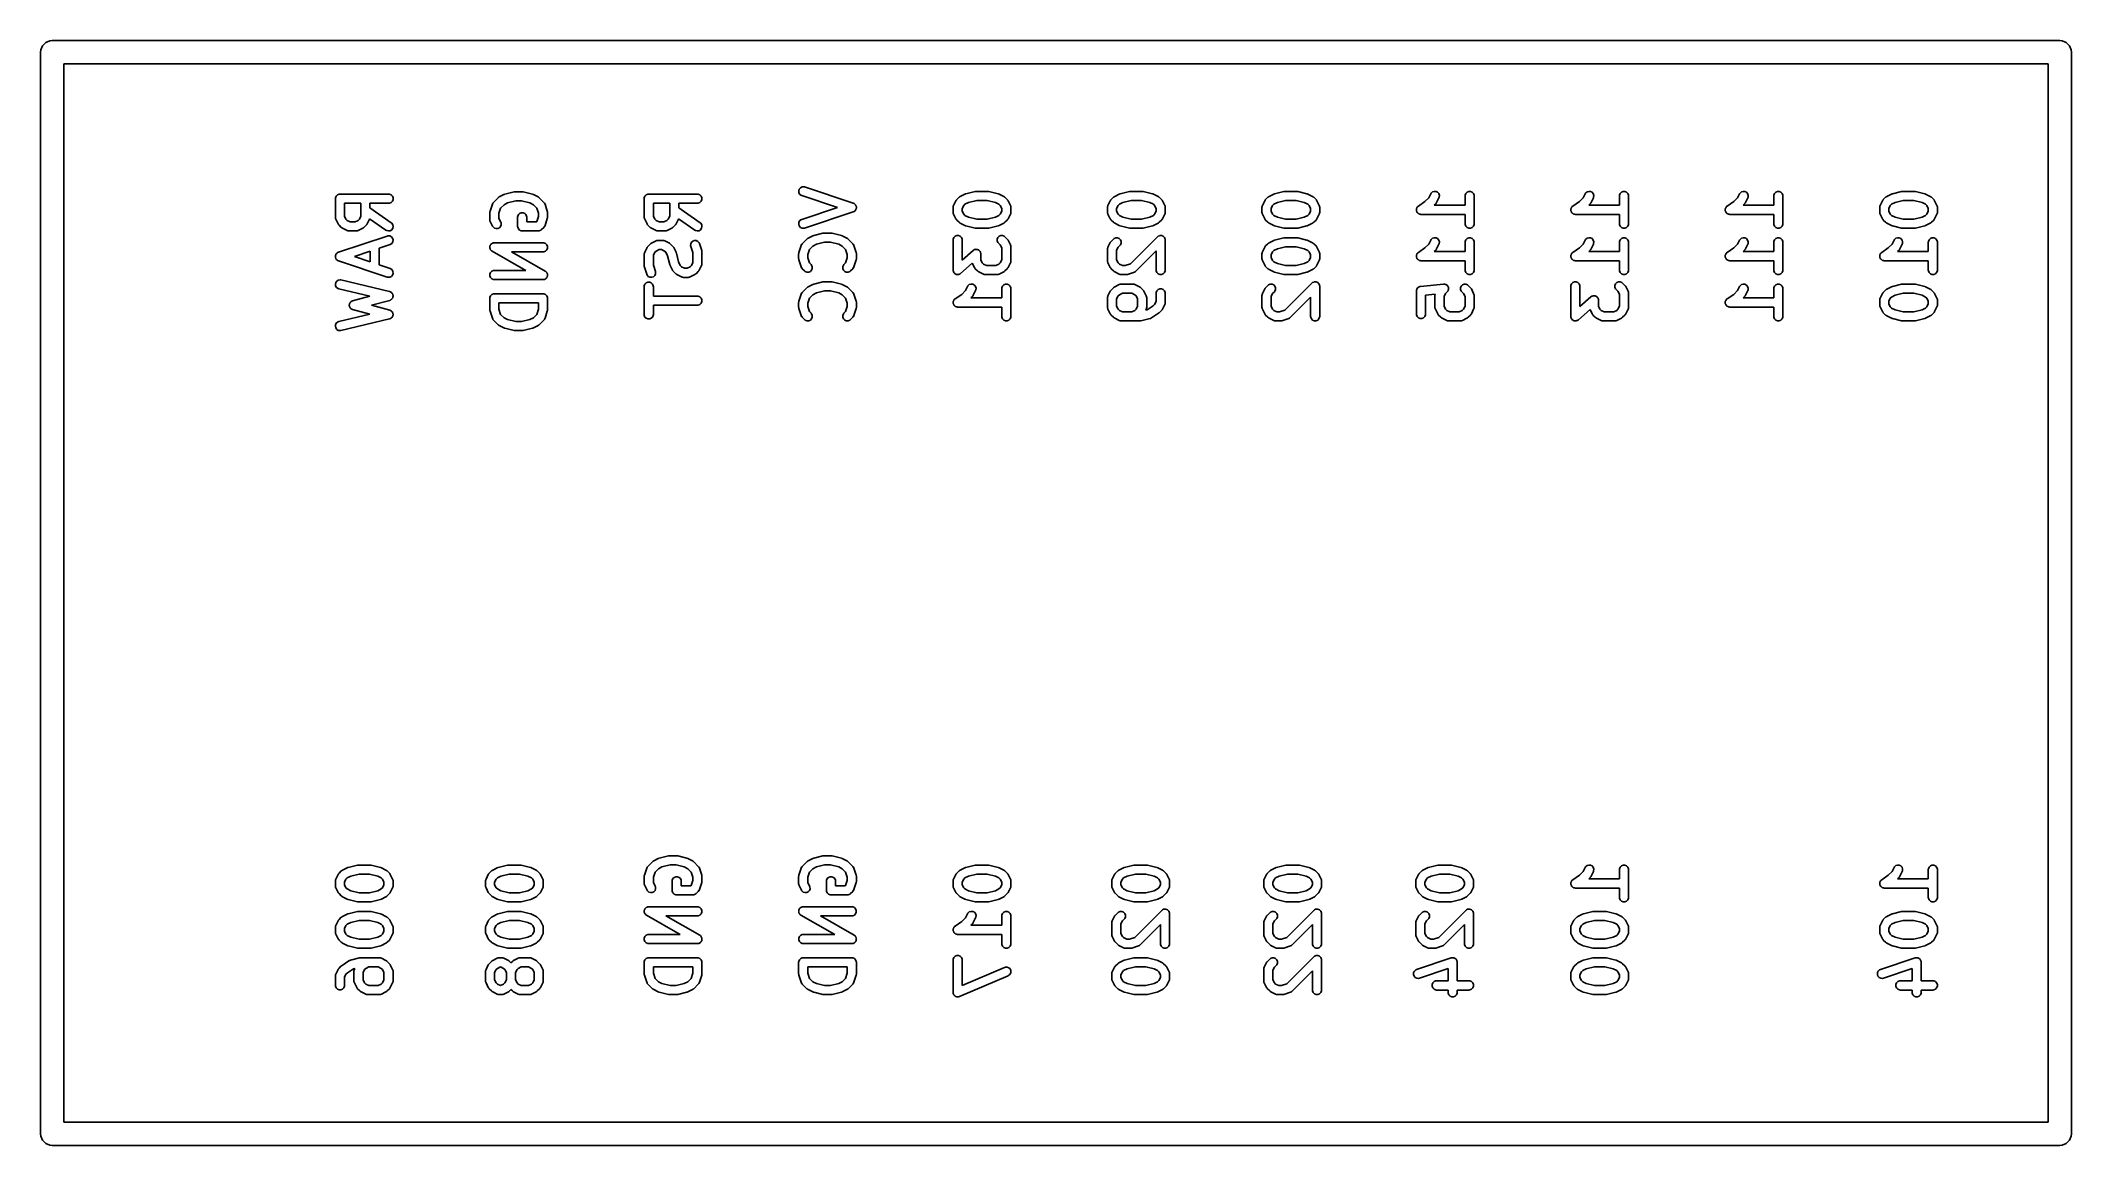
# Model space of a CAD drawing. Extents: x 169.7 to 203.1, y -97.4 to -79.2.
import ezdxf

# ---------------------------------------------------------------- set-up
doc = ezdxf.new("R2010")
doc.units = 0
doc.layers.add('BLACK', color=7, linetype='CONTINUOUS')

msp = doc.modelspace()

# ---------------------------------------------------------------- linework, layer by layer
at = {"layer": 'BLACK', "linetype": 'CONTINUOUS'}
for p, q in [((169.6995, -79.415), (169.70316, -79.377835)), ((169.6995, -97.195), (169.6995, -79.415)), ((169.70316, -79.377835), (169.731605, -79.309164)), ((169.731605, -79.309164), (169.784164, -79.256605)), ((169.784164, -79.256605), (169.852835, -79.22816)), ((169.852835, -79.22816), (169.89, -79.2245)), ((169.89, -79.2245), (202.91, -79.2245)), ((202.91, -79.2245), (202.947165, -79.22816)), ((202.947165, -79.22816), (203.015836, -79.256605)), ((203.015836, -79.256605), (203.068395, -79.309164)), ((203.068395, -79.309164), (203.09684, -79.377835)), ((203.09684, -79.377835), (203.1005, -79.415)), ((203.1005, -79.415), (203.1005, -97.195)), ((170.0805, -79.6055), (170.0805, -97.0045)), ((202.7195, -79.6055), (170.0805, -79.6055)), ((202.7195, -97.0045), (202.7195, -79.6055)), ((174.547295, -81.821761), (174.548736, -81.807129)), ((174.547295, -82.126523), (174.547295, -81.821761)), ((174.548736, -81.807129), (174.559935, -81.780093)), ((174.559935, -81.780093), (174.580627, -81.759401)), ((174.580627, -81.759401), (174.607663, -81.748202)), ((174.607663, -81.748202), (174.622295, -81.746761)), ((174.622295, -81.746761), (175.422295, -81.746761)), ((175.422295, -81.746761), (175.436927, -81.748202)), ((175.436927, -81.748202), (175.463963, -81.759401)), ((175.463963, -81.759401), (175.484655, -81.780093)), ((175.484655, -81.780093), (175.495854, -81.807129)), ((175.495854, -81.807129), (175.495854, -81.836393)), ((177.147357, -81.883014), (177.223547, -81.806824)), ((177.223547, -81.806824), (177.229297, -81.802103)), ((177.229297, -81.802103), (177.230596, -81.800607)), ((177.230596, -81.800607), (177.23285, -81.799187)), ((177.23285, -81.799187), (177.234912, -81.797496)), ((177.234912, -81.797496), (177.236744, -81.796737)), ((177.236744, -81.796737), (177.243039, -81.792775)), ((177.243039, -81.792775), (177.31923, -81.75468)), ((177.31923, -81.75468), (177.320299, -81.75427)), ((177.320299, -81.75427), (177.320735, -81.753948)), ((177.320735, -81.753948), (177.326886, -81.751749)), ((177.326886, -81.751749), (177.332962, -81.749425)), ((177.332962, -81.749425), (177.3335, -81.749386)), ((177.3335, -81.749386), (177.33458, -81.749001)), ((177.33458, -81.749001), (177.486962, -81.710905)), ((177.486962, -81.710905), (177.489498, -81.710529)), ((177.489498, -81.710529), (177.49052, -81.710107)), ((177.49052, -81.710107), (177.496032, -81.709564)), ((177.496032, -81.709564), (177.501506, -81.708755)), ((177.501506, -81.708755), (177.502598, -81.708917)), ((177.502598, -81.708917), (177.505152, -81.708666)), ((177.505152, -81.708666), (177.619438, -81.708666)), ((177.619438, -81.708666), (177.621991, -81.708917)), ((177.621991, -81.708917), (177.623084, -81.708755)), ((177.623084, -81.708755), (177.628558, -81.709564)), ((177.628558, -81.709564), (177.63407, -81.710107)), ((177.63407, -81.710107), (177.63509, -81.710529)), ((177.63509, -81.710529), (177.637629, -81.710905)), ((177.637629, -81.710905), (177.79001, -81.749001)), ((177.79001, -81.749001), (177.791089, -81.749386)), ((177.791089, -81.749386), (177.791628, -81.749425)), ((177.791628, -81.749425), (177.797703, -81.751749)), ((177.797703, -81.751749), (177.803855, -81.753948)), ((177.803855, -81.753948), (177.80429, -81.75427)), ((177.80429, -81.75427), (177.80536, -81.75468)), ((177.80536, -81.75468), (177.88155, -81.792775)), ((177.88155, -81.792775), (177.887846, -81.796738)), ((177.887846, -81.796738), (177.889676, -81.797496)), ((177.889676, -81.797496), (177.891734, -81.799185)), ((177.891734, -81.799185), (177.893993, -81.800607)), ((177.893993, -81.800607), (177.895292, -81.802105)), ((177.895292, -81.802105), (177.901042, -81.806824)), ((177.901042, -81.806824), (177.977233, -81.883014)), ((179.627295, -81.821762), (179.628736, -81.80713)), ((179.627295, -82.126524), (179.627295, -81.821762)), ((179.628736, -81.80713), (179.639935, -81.780094)), ((179.639935, -81.780094), (179.660627, -81.759402)), ((179.660627, -81.759402), (179.687663, -81.748203)), ((179.687663, -81.748203), (179.702295, -81.746762)), ((179.702295, -81.746762), (180.502295, -81.746762)), ((180.502295, -81.746762), (180.516927, -81.748203)), ((180.516927, -81.748203), (180.543963, -81.759402)), ((180.543963, -81.759402), (180.564655, -81.780094)), ((180.564655, -81.780094), (180.575854, -81.80713)), ((180.575854, -81.80713), (180.575854, -81.836394)), ((182.167884, -81.691762), (182.177138, -81.663999)), ((182.169959, -81.720952), (182.167884, -81.691762)), ((182.183045, -81.747125), (182.169959, -81.720952)), ((182.177138, -81.663999), (182.196312, -81.641892)), ((182.205152, -81.766299), (182.183045, -81.747125)), ((182.196312, -81.641892), (182.222485, -81.628806)), ((182.218578, -81.772293), (182.205152, -81.766299)), ((182.805124, -81.967808), (182.218578, -81.772293)), ((182.222485, -81.628806), (182.251675, -81.626731)), ((182.251675, -81.626731), (182.266012, -81.629991)), ((182.266012, -81.629991), (183.066012, -81.896658)), ((184.767357, -81.838585), (184.805452, -81.80049)), ((184.805452, -81.80049), (184.811201, -81.795771)), ((184.811201, -81.795771), (184.812501, -81.794273)), ((184.812501, -81.794273), (184.81476, -81.792851)), ((184.81476, -81.792851), (184.816817, -81.791163)), ((184.816817, -81.791163), (184.818644, -81.790405)), ((184.818644, -81.790405), (184.824944, -81.786441)), ((184.824944, -81.786441), (184.901135, -81.748346)), ((184.901135, -81.748346), (184.902204, -81.747936)), ((184.902204, -81.747936), (184.90264, -81.747614)), ((184.90264, -81.747614), (184.908791, -81.745415)), ((184.908791, -81.745415), (184.914867, -81.743091)), ((184.914867, -81.743091), (184.915405, -81.743052)), ((184.915405, -81.743052), (184.916485, -81.742667)), ((184.916485, -81.742667), (185.068867, -81.704571)), ((185.068867, -81.704571), (185.071403, -81.704195)), ((185.071403, -81.704195), (185.072425, -81.703773)), ((185.072425, -81.703773), (185.077937, -81.70323)), ((185.077937, -81.70323), (185.083411, -81.702421)), ((185.083411, -81.702421), (185.084503, -81.702583)), ((185.084503, -81.702583), (185.087057, -81.702332)), ((185.087057, -81.702332), (185.277533, -81.702332)), ((185.277533, -81.702332), (185.280086, -81.702583)), ((185.280086, -81.702583), (185.281179, -81.702421)), ((185.281179, -81.702421), (185.286653, -81.70323)), ((185.286653, -81.70323), (185.292165, -81.703773)), ((185.292165, -81.703773), (185.293185, -81.704195)), ((185.293185, -81.704195), (185.295724, -81.704571)), ((185.295724, -81.704571), (185.448105, -81.742667)), ((185.448105, -81.742667), (185.449184, -81.743052)), ((185.449184, -81.743052), (185.449723, -81.743091)), ((185.449723, -81.743091), (185.455798, -81.745415)), ((185.455798, -81.745415), (185.46195, -81.747614)), ((185.46195, -81.747614), (185.462385, -81.747936)), ((185.462385, -81.747936), (185.463455, -81.748346)), ((185.463455, -81.748346), (185.539645, -81.786441)), ((185.539645, -81.786441), (185.545941, -81.790404)), ((185.545941, -81.790404), (185.547771, -81.791162)), ((185.547771, -81.791162), (185.549829, -81.792851)), ((185.549829, -81.792851), (185.552088, -81.794273)), ((185.552088, -81.794273), (185.553387, -81.795771)), ((185.553387, -81.795771), (185.559136, -81.800489)), ((185.559136, -81.800489), (185.597232, -81.838584)), ((187.307357, -81.838585), (187.345452, -81.80049)), ((187.345452, -81.80049), (187.351201, -81.795771)), ((187.351201, -81.795771), (187.352501, -81.794273)), ((187.352501, -81.794273), (187.35476, -81.792851)), ((187.35476, -81.792851), (187.356817, -81.791163)), ((187.356817, -81.791163), (187.358644, -81.790405)), ((187.358644, -81.790405), (187.364944, -81.786441)), ((187.364944, -81.786441), (187.441135, -81.748346)), ((187.441135, -81.748346), (187.442204, -81.747936)), ((187.442204, -81.747936), (187.44264, -81.747614)), ((187.44264, -81.747614), (187.448791, -81.745415)), ((187.448791, -81.745415), (187.454867, -81.743091)), ((187.454867, -81.743091), (187.455405, -81.743052)), ((187.455405, -81.743052), (187.456485, -81.742667)), ((187.456485, -81.742667), (187.608867, -81.704571)), ((187.608867, -81.704571), (187.611403, -81.704195)), ((187.611403, -81.704195), (187.612425, -81.703773)), ((187.612425, -81.703773), (187.617937, -81.70323)), ((187.617937, -81.70323), (187.623411, -81.702421)), ((187.623411, -81.702421), (187.624503, -81.702583)), ((187.624503, -81.702583), (187.627057, -81.702332)), ((187.627057, -81.702332), (187.817533, -81.702332)), ((187.817533, -81.702332), (187.820086, -81.702583)), ((187.820086, -81.702583), (187.821179, -81.702421)), ((187.821179, -81.702421), (187.826653, -81.70323)), ((187.826653, -81.70323), (187.832165, -81.703773)), ((187.832165, -81.703773), (187.833185, -81.704195)), ((187.833185, -81.704195), (187.835724, -81.704571)), ((187.835724, -81.704571), (187.988105, -81.742667)), ((187.988105, -81.742667), (187.989184, -81.743052)), ((187.989184, -81.743052), (187.989723, -81.743091)), ((187.989723, -81.743091), (187.995798, -81.745415)), ((187.995798, -81.745415), (188.00195, -81.747614)), ((188.00195, -81.747614), (188.002385, -81.747936)), ((188.002385, -81.747936), (188.003455, -81.748346)), ((188.003455, -81.748346), (188.079645, -81.786441)), ((188.079645, -81.786441), (188.085941, -81.790404)), ((188.085941, -81.790404), (188.087771, -81.791162)), ((188.087771, -81.791162), (188.089829, -81.792851)), ((188.089829, -81.792851), (188.092088, -81.794273)), ((188.092088, -81.794273), (188.093387, -81.795771)), ((188.093387, -81.795771), (188.099136, -81.800489)), ((188.099136, -81.800489), (188.137232, -81.838584)), ((189.847357, -81.838585), (189.885452, -81.80049)), ((189.885452, -81.80049), (189.891201, -81.795771)), ((189.891201, -81.795771), (189.892501, -81.794273)), ((189.892501, -81.794273), (189.89476, -81.792851)), ((189.89476, -81.792851), (189.896817, -81.791163)), ((189.896817, -81.791163), (189.898644, -81.790405)), ((189.898644, -81.790405), (189.904944, -81.786441)), ((189.904944, -81.786441), (189.981135, -81.748346)), ((189.981135, -81.748346), (189.982204, -81.747936)), ((189.982204, -81.747936), (189.98264, -81.747614)), ((189.98264, -81.747614), (189.988791, -81.745415)), ((189.988791, -81.745415), (189.994867, -81.743091)), ((189.994867, -81.743091), (189.995405, -81.743052)), ((189.995405, -81.743052), (189.996485, -81.742667)), ((189.996485, -81.742667), (190.148867, -81.704571)), ((190.148867, -81.704571), (190.151403, -81.704195)), ((190.151403, -81.704195), (190.152425, -81.703773)), ((190.152425, -81.703773), (190.157937, -81.70323)), ((190.157937, -81.70323), (190.163411, -81.702421)), ((190.163411, -81.702421), (190.164503, -81.702583)), ((190.164503, -81.702583), (190.167057, -81.702332)), ((190.167057, -81.702332), (190.357533, -81.702332)), ((190.357533, -81.702332), (190.360086, -81.702583)), ((190.360086, -81.702583), (190.361179, -81.702421)), ((190.361179, -81.702421), (190.366653, -81.70323)), ((190.366653, -81.70323), (190.372165, -81.703773)), ((190.372165, -81.703773), (190.373185, -81.704195)), ((190.373185, -81.704195), (190.375724, -81.704571)), ((190.375724, -81.704571), (190.528105, -81.742667)), ((190.528105, -81.742667), (190.529184, -81.743052)), ((190.529184, -81.743052), (190.529723, -81.743091)), ((190.529723, -81.743091), (190.535798, -81.745415)), ((190.535798, -81.745415), (190.54195, -81.747614)), ((190.54195, -81.747614), (190.542385, -81.747936)), ((190.542385, -81.747936), (190.543455, -81.748346)), ((190.543455, -81.748346), (190.619645, -81.786441)), ((190.619645, -81.786441), (190.625941, -81.790404)), ((190.625941, -81.790404), (190.627771, -81.791162)), ((190.627771, -81.791162), (190.629829, -81.792851)), ((190.629829, -81.792851), (190.632088, -81.794273)), ((190.632088, -81.794273), (190.633387, -81.795771)), ((190.633387, -81.795771), (190.639136, -81.800489)), ((190.639136, -81.800489), (190.677232, -81.838584)), ((192.4688, -81.871427), (192.531131, -81.809095)), ((192.531131, -81.809095), (192.563784, -81.743791)), ((192.563784, -81.743791), (192.571616, -81.731348)), ((192.571616, -81.731348), (192.593724, -81.712175)), ((192.593724, -81.712175), (192.621485, -81.702921)), ((192.621485, -81.702921), (192.650675, -81.704995)), ((192.650675, -81.704995), (192.67685, -81.718082)), ((192.697948, -81.810873), (192.659853, -81.887064)), ((192.67685, -81.718082), (192.696023, -81.74019)), ((192.696023, -81.74019), (192.705277, -81.767951)), ((192.703203, -81.797141), (192.697948, -81.810873)), ((192.705277, -81.767951), (192.703203, -81.797141)), ((193.127295, -81.777332), (193.128736, -81.7627)), ((193.127295, -81.930904), (193.127295, -81.777332)), ((193.128736, -81.7627), (193.139935, -81.735664)), ((193.139935, -81.735664), (193.160627, -81.714972)), ((193.160627, -81.714972), (193.187663, -81.703773)), ((193.187663, -81.703773), (193.216927, -81.703773)), ((193.216927, -81.703773), (193.243963, -81.714972)), ((193.243963, -81.714972), (193.264655, -81.735664)), ((193.264655, -81.735664), (193.275854, -81.7627)), ((193.275854, -81.7627), (193.277295, -81.777332)), ((193.277295, -81.777332), (193.277295, -82.234475)), ((195.0088, -81.871427), (195.071131, -81.809095)), ((195.071131, -81.809095), (195.103784, -81.743791)), ((195.103784, -81.743791), (195.111616, -81.731348)), ((195.111616, -81.731348), (195.133724, -81.712175)), ((195.133724, -81.712175), (195.161485, -81.702921)), ((195.161485, -81.702921), (195.190675, -81.704995)), ((195.190675, -81.704995), (195.21685, -81.718082)), ((195.237948, -81.810873), (195.199853, -81.887064)), ((195.21685, -81.718082), (195.236023, -81.74019)), ((195.236023, -81.74019), (195.245277, -81.767951)), ((195.243203, -81.797141), (195.237948, -81.810873)), ((195.245277, -81.767951), (195.243203, -81.797141)), ((195.667295, -81.777332), (195.668736, -81.7627)), ((195.667295, -81.930904), (195.667295, -81.777332)), ((195.668736, -81.7627), (195.679935, -81.735664)), ((195.679935, -81.735664), (195.700627, -81.714972)), ((195.700627, -81.714972), (195.727663, -81.703773)), ((195.727663, -81.703773), (195.756927, -81.703773)), ((195.756927, -81.703773), (195.783963, -81.714972)), ((195.783963, -81.714972), (195.804655, -81.735664)), ((195.804655, -81.735664), (195.815854, -81.7627)), ((195.815854, -81.7627), (195.817295, -81.777332)), ((195.817295, -81.777332), (195.817295, -82.234475)), ((197.5488, -81.871427), (197.611131, -81.809095)), ((197.611131, -81.809095), (197.643784, -81.743791)), ((197.643784, -81.743791), (197.651616, -81.731348)), ((197.651616, -81.731348), (197.673724, -81.712175)), ((197.673724, -81.712175), (197.701485, -81.702921)), ((197.701485, -81.702921), (197.730675, -81.704995)), ((197.730675, -81.704995), (197.75685, -81.718082)), ((197.777948, -81.810873), (197.739853, -81.887064)), ((197.75685, -81.718082), (197.776023, -81.74019)), ((197.776023, -81.74019), (197.785277, -81.767951)), ((197.783203, -81.797141), (197.777948, -81.810873)), ((197.785277, -81.767951), (197.783203, -81.797141)), ((198.207295, -81.777332), (198.208736, -81.7627)), ((198.207295, -81.930904), (198.207295, -81.777332)), ((198.208736, -81.7627), (198.219935, -81.735664)), ((198.219935, -81.735664), (198.240627, -81.714972)), ((198.240627, -81.714972), (198.267663, -81.703773)), ((198.267663, -81.703773), (198.296927, -81.703773)), ((198.296927, -81.703773), (198.323963, -81.714972)), ((198.323963, -81.714972), (198.344655, -81.735664)), ((198.344655, -81.735664), (198.355854, -81.7627)), ((198.355854, -81.7627), (198.357295, -81.777332)), ((198.357295, -81.777332), (198.357295, -82.234475)), ((200.007357, -81.838585), (200.045452, -81.80049)), ((200.045452, -81.80049), (200.051201, -81.795771)), ((200.051201, -81.795771), (200.052501, -81.794273)), ((200.052501, -81.794273), (200.05476, -81.792851)), ((200.05476, -81.792851), (200.056817, -81.791163)), ((200.056817, -81.791163), (200.058644, -81.790405)), ((200.058644, -81.790405), (200.064944, -81.786441)), ((200.064944, -81.786441), (200.141135, -81.748346)), ((200.141135, -81.748346), (200.142204, -81.747936)), ((200.142204, -81.747936), (200.14264, -81.747614)), ((200.14264, -81.747614), (200.148791, -81.745415)), ((200.148791, -81.745415), (200.154867, -81.743091)), ((200.154867, -81.743091), (200.155405, -81.743052)), ((200.155405, -81.743052), (200.156485, -81.742667)), ((200.156485, -81.742667), (200.308867, -81.704571)), ((200.308867, -81.704571), (200.311403, -81.704195)), ((200.311403, -81.704195), (200.312425, -81.703773)), ((200.312425, -81.703773), (200.317937, -81.70323)), ((200.317937, -81.70323), (200.323411, -81.702421)), ((200.323411, -81.702421), (200.324503, -81.702583)), ((200.324503, -81.702583), (200.327057, -81.702332)), ((200.327057, -81.702332), (200.517533, -81.702332)), ((200.517533, -81.702332), (200.520086, -81.702583)), ((200.520086, -81.702583), (200.521179, -81.702421)), ((200.521179, -81.702421), (200.526653, -81.70323)), ((200.526653, -81.70323), (200.532165, -81.703773)), ((200.532165, -81.703773), (200.533185, -81.704195)), ((200.533185, -81.704195), (200.535724, -81.704571)), ((200.535724, -81.704571), (200.688105, -81.742667)), ((200.688105, -81.742667), (200.689184, -81.743052)), ((200.689184, -81.743052), (200.689723, -81.743091)), ((200.689723, -81.743091), (200.695798, -81.745415)), ((200.695798, -81.745415), (200.70195, -81.747614)), ((200.70195, -81.747614), (200.702385, -81.747936)), ((200.702385, -81.747936), (200.703455, -81.748346)), ((200.703455, -81.748346), (200.779645, -81.786441)), ((200.779645, -81.786441), (200.785941, -81.790404)), ((200.785941, -81.790404), (200.787771, -81.791162)), ((200.787771, -81.791162), (200.789829, -81.792851)), ((200.789829, -81.792851), (200.792088, -81.794273)), ((200.792088, -81.794273), (200.793387, -81.795771)), ((200.793387, -81.795771), (200.799136, -81.800489)), ((200.799136, -81.800489), (200.837232, -81.838584)), ((174.548736, -82.141155), (174.547295, -82.126523)), ((174.549767, -82.143644), (174.548736, -82.141155)), ((174.549958, -82.146332), (174.549767, -82.143644)), ((174.555213, -82.160064), (174.549958, -82.146332)), ((174.593308, -82.236254), (174.555213, -82.160064)), ((174.966342, -81.896761), (174.697295, -81.896761)), ((174.697295, -81.896761), (174.697295, -82.108818)), ((174.697295, -82.108818), (174.722029, -82.158286)), ((174.722029, -82.158286), (174.742912, -82.179169)), ((174.920725, -82.179168), (174.941608, -82.158286)), ((174.941608, -82.158286), (174.966342, -82.108818)), ((174.966342, -82.108818), (174.966342, -81.896761)), ((175.108424, -82.160064), (175.070329, -82.236254)), ((175.111237, -82.152712), (175.108424, -82.160064)), ((175.379285, -82.340346), (175.111237, -82.152712)), ((175.422295, -81.896761), (175.116342, -81.896761)), ((175.116342, -81.896761), (175.116342, -81.973187)), ((175.116342, -81.973187), (175.465304, -82.217461)), ((175.436927, -81.89532), (175.422295, -81.896761)), ((175.463963, -81.884121), (175.436927, -81.89532)), ((175.484655, -81.863429), (175.463963, -81.884121)), ((175.495854, -81.836393), (175.484655, -81.863429)), ((177.087295, -82.050333), (177.088024, -82.042927)), ((177.087295, -82.164619), (177.087295, -82.050333)), ((177.088736, -82.179251), (177.087295, -82.164619)), ((177.087884, -82.040953), (177.088474, -82.038355)), ((177.088024, -82.042927), (177.087884, -82.040953)), ((177.088474, -82.038355), (177.088736, -82.035701)), ((177.088736, -82.035701), (177.089494, -82.033869)), ((177.089494, -82.033869), (177.091144, -82.026616)), ((177.091144, -82.026616), (177.129239, -81.91233)), ((177.129239, -81.91233), (177.135233, -81.898905)), ((177.135233, -81.898905), (177.136998, -81.896869)), ((177.136998, -81.896869), (177.13803, -81.894379)), ((177.13803, -81.894379), (177.147357, -81.883014)), ((177.265942, -81.97656), (177.237295, -82.062502)), ((177.237295, -82.062502), (177.237295, -82.146914)), ((177.237295, -82.146914), (177.267472, -82.207268)), ((177.321006, -81.921496), (177.265942, -81.97656)), ((177.378945, -81.892526), (177.321006, -81.921496)), ((177.514387, -81.858666), (177.378945, -81.892526)), ((177.610203, -81.858666), (177.514387, -81.858666)), ((177.544438, -82.126524), (177.545879, -82.111892)), ((177.544438, -82.278905), (177.544438, -82.126524)), ((177.545879, -82.111892), (177.557078, -82.084856)), ((177.557078, -82.084856), (177.57777, -82.064164)), ((177.57777, -82.064164), (177.604806, -82.052965)), ((177.604806, -82.052965), (177.63407, -82.052965)), ((177.745642, -81.892526), (177.610203, -81.858666)), ((177.63407, -82.052965), (177.661106, -82.064164)), ((177.661106, -82.064164), (177.681798, -82.084856)), ((177.681798, -82.084856), (177.692997, -82.111892)), ((177.692997, -82.111892), (177.694438, -82.126524)), ((177.694438, -82.126524), (177.694438, -82.203905)), ((177.803582, -81.921496), (177.745642, -81.892526)), ((177.858648, -81.976561), (177.803582, -81.921496)), ((177.887295, -82.062502), (177.858648, -81.976561)), ((177.858648, -82.200295), (177.887295, -82.114354)), ((177.887295, -82.114354), (177.887295, -82.062502)), ((177.977233, -81.883014), (177.98656, -81.894379)), ((177.98656, -81.894379), (177.987591, -81.896869)), ((177.987591, -81.896869), (177.989357, -81.898905)), ((177.989357, -81.898905), (177.995351, -81.91233)), ((177.995351, -81.91233), (178.033446, -82.026616)), ((178.033446, -82.150241), (177.995351, -82.264526)), ((178.033446, -82.026616), (178.035095, -82.033869)), ((178.035095, -82.142987), (178.033446, -82.150241)), ((178.035095, -82.033869), (178.035854, -82.035701)), ((178.035854, -82.141156), (178.035095, -82.142987)), ((178.035854, -82.035701), (178.036115, -82.038355)), ((178.036115, -82.138501), (178.035854, -82.141156)), ((178.036115, -82.038355), (178.036706, -82.040953)), ((178.036706, -82.135904), (178.036115, -82.138501)), ((178.036706, -82.040953), (178.036565, -82.042927)), ((178.036565, -82.042927), (178.037295, -82.050333)), ((178.037295, -82.126524), (178.036565, -82.133929)), ((178.036565, -82.133929), (178.036706, -82.135904)), ((178.037295, -82.050333), (178.037295, -82.126524)), ((179.628736, -82.141156), (179.627295, -82.126524)), ((179.629767, -82.143645), (179.628736, -82.141156)), ((179.629958, -82.146333), (179.629767, -82.143645)), ((179.635213, -82.160065), (179.629958, -82.146333)), ((179.673308, -82.236255), (179.635213, -82.160065)), ((180.046342, -81.896762), (179.777295, -81.896762)), ((179.777295, -81.896762), (179.777295, -82.108819)), ((179.777295, -82.108819), (179.802029, -82.158287)), ((179.802029, -82.158287), (179.822912, -82.17917)), ((180.000725, -82.179169), (180.021608, -82.158287)), ((180.021608, -82.158287), (180.046342, -82.108819)), ((180.046342, -82.108819), (180.046342, -81.896762)), ((180.188424, -82.160065), (180.150329, -82.236255)), ((180.191237, -82.152713), (180.188424, -82.160065)), ((180.459285, -82.340347), (180.191237, -82.152713)), ((180.502295, -81.896762), (180.196342, -81.896762)), ((180.196342, -81.896762), (180.196342, -81.973188)), ((180.196342, -81.973188), (180.545304, -82.217462)), ((180.516927, -81.895321), (180.502295, -81.896762)), ((180.543963, -81.884122), (180.516927, -81.895321)), ((180.564655, -81.86343), (180.543963, -81.884122)), ((180.575854, -81.836394), (180.564655, -81.86343)), ((182.205153, -82.169318), (182.218578, -82.163324)), ((182.218578, -82.163324), (182.805124, -81.967808)), ((183.066012, -82.03896), (182.266012, -82.305626)), ((183.066012, -81.896658), (183.079437, -81.902652)), ((183.079438, -82.032966), (183.066012, -82.03896)), ((183.079437, -81.902652), (183.083482, -81.90616)), ((183.083486, -82.029454), (183.079438, -82.032966)), ((183.083482, -81.90616), (183.088279, -81.908559)), ((183.088278, -82.027059), (183.083486, -82.029454)), ((183.09444, -82.019954), (183.088278, -82.027059)), ((183.088279, -81.908559), (183.094443, -81.915667)), ((183.101545, -82.013792), (183.09444, -82.019954)), ((183.094443, -81.915667), (183.101545, -81.921826)), ((183.101545, -81.921826), (183.10394, -81.926617)), ((183.103941, -82.008999), (183.101545, -82.013792)), ((183.10394, -81.926617), (183.107452, -81.930666)), ((183.107452, -82.004952), (183.103941, -82.008999)), ((183.107452, -81.930666), (183.110426, -81.939589)), ((183.110425, -81.996032), (183.107452, -82.004952)), ((183.114632, -81.987619), (183.110425, -81.996032)), ((183.110426, -81.939589), (183.114631, -81.947999)), ((183.114631, -81.947999), (183.11501, -81.953343)), ((183.115011, -81.982271), (183.114632, -81.987619)), ((183.11501, -81.953343), (183.116706, -81.958429)), ((183.116706, -81.977189), (183.115011, -81.982271)), ((183.116706, -81.958429), (183.116039, -81.967811)), ((183.116039, -81.967811), (183.116706, -81.977189)), ((184.707295, -81.967809), (184.708736, -81.953177)), ((184.707295, -82.043999), (184.707295, -81.967809)), ((184.708736, -82.058631), (184.707295, -82.043999)), ((184.708736, -81.953177), (184.709767, -81.950687)), ((184.709767, -82.06112), (184.708736, -82.058631)), ((184.709767, -81.950687), (184.709958, -81.948)), ((184.709958, -82.063808), (184.709767, -82.06112)), ((184.709958, -81.948), (184.715213, -81.934268)), ((184.715213, -82.07754), (184.709958, -82.063808)), ((184.715213, -81.934268), (184.753308, -81.858077)), ((184.753308, -82.153731), (184.715213, -82.07754)), ((184.753308, -81.858077), (184.757272, -81.851777)), ((184.757272, -82.16003), (184.753308, -82.153731)), ((184.757272, -81.851777), (184.75803, -81.84995)), ((184.75803, -82.161858), (184.757272, -82.16003)), ((184.75803, -81.84995), (184.759718, -81.847893)), ((184.759718, -82.163914), (184.75803, -82.161858)), ((184.759718, -81.847893), (184.76114, -81.845634)), ((184.76114, -82.166174), (184.759718, -82.163914)), ((184.76114, -81.845634), (184.762638, -81.844334)), ((184.762638, -82.167473), (184.76114, -82.166174)), ((184.762638, -81.844334), (184.767357, -81.838585)), ((184.882029, -81.936044), (184.857295, -81.985513)), ((184.857295, -81.985513), (184.857295, -82.026294)), ((184.857295, -82.026294), (184.882029, -82.075763)), ((184.902911, -81.915162), (184.882029, -81.936044)), ((184.882029, -82.075763), (184.902911, -82.096645)), ((184.96085, -81.886192), (184.902911, -81.915162)), ((184.902911, -82.096645), (184.960851, -82.125615)), ((185.096292, -81.852332), (184.96085, -81.886192)), ((184.960851, -82.125615), (185.096291, -82.159475)), ((185.096291, -82.159475), (185.268299, -82.159475)), ((185.268298, -81.852332), (185.096292, -81.852332)), ((185.403737, -81.886192), (185.268298, -81.852332)), ((185.268299, -82.159475), (185.403738, -82.125615)), ((185.461677, -81.915162), (185.403737, -81.886192)), ((185.403738, -82.125615), (185.461677, -82.096645)), ((185.482561, -81.936045), (185.461677, -81.915162)), ((185.461677, -82.096645), (185.482561, -82.075762)), ((185.507295, -81.985513), (185.482561, -81.936045)), ((185.482561, -82.075762), (185.507295, -82.026294)), ((185.507295, -82.026294), (185.507295, -81.985513)), ((185.597232, -81.838584), (185.601952, -81.844335)), ((185.601952, -81.844335), (185.60345, -81.845634)), ((185.60345, -82.166174), (185.601952, -82.167472)), ((185.60345, -81.845634), (185.604869, -81.847889)), ((185.604869, -82.163918), (185.60345, -82.166174)), ((185.604869, -81.847889), (185.60656, -81.849949)), ((185.60656, -82.161859), (185.604869, -82.163918)), ((185.60656, -81.849949), (185.607318, -81.851779)), ((185.607318, -82.160028), (185.60656, -82.161859)), ((185.607318, -81.851779), (185.611282, -81.858077)), ((185.611282, -82.153731), (185.607318, -82.160028)), ((185.611282, -81.858077), (185.649377, -81.934268)), ((185.649377, -82.07754), (185.611282, -82.153731)), ((185.649377, -81.934268), (185.654632, -81.948)), ((185.654632, -82.063808), (185.649377, -82.07754)), ((185.654632, -81.948), (185.654822, -81.950687)), ((185.654822, -82.06112), (185.654632, -82.063808)), ((185.654822, -81.950687), (185.655854, -81.953177)), ((185.655854, -82.058631), (185.654822, -82.06112)), ((185.655854, -81.953177), (185.657295, -81.967809)), ((185.657295, -82.043999), (185.655854, -82.058631)), ((185.657295, -81.967809), (185.657295, -82.043999)), ((187.247295, -81.967809), (187.248736, -81.953177)), ((187.247295, -82.043999), (187.247295, -81.967809)), ((187.248736, -82.058631), (187.247295, -82.043999)), ((187.248736, -81.953177), (187.249767, -81.950687)), ((187.249767, -82.06112), (187.248736, -82.058631)), ((187.249767, -81.950687), (187.249958, -81.948)), ((187.249958, -82.063808), (187.249767, -82.06112)), ((187.249958, -81.948), (187.255213, -81.934268)), ((187.255213, -82.07754), (187.249958, -82.063808)), ((187.255213, -81.934268), (187.293308, -81.858077)), ((187.293308, -82.153731), (187.255213, -82.07754)), ((187.293308, -81.858077), (187.297272, -81.851777)), ((187.297272, -82.16003), (187.293308, -82.153731)), ((187.297272, -81.851777), (187.29803, -81.84995)), ((187.29803, -82.161858), (187.297272, -82.16003)), ((187.29803, -81.84995), (187.299718, -81.847893)), ((187.299718, -82.163914), (187.29803, -82.161858)), ((187.299718, -81.847893), (187.30114, -81.845634)), ((187.30114, -82.166174), (187.299718, -82.163914)), ((187.30114, -81.845634), (187.302638, -81.844334)), ((187.302638, -82.167473), (187.30114, -82.166174)), ((187.302638, -81.844334), (187.307357, -81.838585)), ((187.422029, -81.936044), (187.397295, -81.985513)), ((187.397295, -81.985513), (187.397295, -82.026294)), ((187.397295, -82.026294), (187.422029, -82.075763)), ((187.442911, -81.915162), (187.422029, -81.936044)), ((187.422029, -82.075763), (187.442911, -82.096645)), ((187.50085, -81.886192), (187.442911, -81.915162)), ((187.442911, -82.096645), (187.500851, -82.125615)), ((187.636292, -81.852332), (187.50085, -81.886192)), ((187.500851, -82.125615), (187.636291, -82.159475)), ((187.636291, -82.159475), (187.808299, -82.159475)), ((187.808298, -81.852332), (187.636292, -81.852332)), ((187.943737, -81.886192), (187.808298, -81.852332)), ((187.808299, -82.159475), (187.943738, -82.125615)), ((188.001677, -81.915162), (187.943737, -81.886192)), ((187.943738, -82.125615), (188.001677, -82.096645)), ((188.022561, -81.936045), (188.001677, -81.915162)), ((188.001677, -82.096645), (188.022561, -82.075762)), ((188.047295, -81.985513), (188.022561, -81.936045)), ((188.022561, -82.075762), (188.047295, -82.026294)), ((188.047295, -82.026294), (188.047295, -81.985513)), ((188.137232, -81.838584), (188.141952, -81.844335)), ((188.141952, -81.844335), (188.14345, -81.845634)), ((188.14345, -82.166174), (188.141952, -82.167472)), ((188.14345, -81.845634), (188.144869, -81.847889)), ((188.144869, -82.163918), (188.14345, -82.166174)), ((188.144869, -81.847889), (188.14656, -81.849949)), ((188.14656, -82.161859), (188.144869, -82.163918)), ((188.14656, -81.849949), (188.147318, -81.851779)), ((188.147318, -82.160028), (188.14656, -82.161859)), ((188.147318, -81.851779), (188.151282, -81.858077)), ((188.151282, -82.153731), (188.147318, -82.160028)), ((188.151282, -81.858077), (188.189377, -81.934268)), ((188.189377, -82.07754), (188.151282, -82.153731)), ((188.189377, -81.934268), (188.194632, -81.948)), ((188.194632, -82.063808), (188.189377, -82.07754)), ((188.194632, -81.948), (188.194822, -81.950687)), ((188.194822, -82.06112), (188.194632, -82.063808)), ((188.194822, -81.950687), (188.195854, -81.953177)), ((188.195854, -82.058631), (188.194822, -82.06112)), ((188.195854, -81.953177), (188.197295, -81.967809)), ((188.197295, -82.043999), (188.195854, -82.058631)), ((188.197295, -81.967809), (188.197295, -82.043999)), ((189.787295, -81.967809), (189.788736, -81.953177)), ((189.787295, -82.043999), (189.787295, -81.967809)), ((189.788736, -82.058631), (189.787295, -82.043999)), ((189.788736, -81.953177), (189.789767, -81.950687)), ((189.789767, -82.06112), (189.788736, -82.058631)), ((189.789767, -81.950687), (189.789958, -81.948)), ((189.789958, -82.063808), (189.789767, -82.06112)), ((189.789958, -81.948), (189.795213, -81.934268)), ((189.795213, -82.07754), (189.789958, -82.063808)), ((189.795213, -81.934268), (189.833308, -81.858077)), ((189.833308, -82.153731), (189.795213, -82.07754)), ((189.833308, -81.858077), (189.837272, -81.851777)), ((189.837272, -82.16003), (189.833308, -82.153731)), ((189.837272, -81.851777), (189.83803, -81.84995)), ((189.83803, -82.161858), (189.837272, -82.16003)), ((189.83803, -81.84995), (189.839718, -81.847893)), ((189.839718, -82.163914), (189.83803, -82.161858)), ((189.839718, -81.847893), (189.84114, -81.845634)), ((189.84114, -82.166174), (189.839718, -82.163914)), ((189.84114, -81.845634), (189.842638, -81.844334)), ((189.842638, -82.167473), (189.84114, -82.166174)), ((189.842638, -81.844334), (189.847357, -81.838585)), ((189.962029, -81.936044), (189.937295, -81.985513)), ((189.937295, -81.985513), (189.937295, -82.026294)), ((189.937295, -82.026294), (189.962029, -82.075763)), ((189.982911, -81.915162), (189.962029, -81.936044)), ((189.962029, -82.075763), (189.982911, -82.096645)), ((190.04085, -81.886192), (189.982911, -81.915162)), ((189.982911, -82.096645), (190.040851, -82.125615)), ((190.176292, -81.852332), (190.04085, -81.886192)), ((190.040851, -82.125615), (190.176291, -82.159475)), ((190.176291, -82.159475), (190.348299, -82.159475)), ((190.348298, -81.852332), (190.176292, -81.852332)), ((190.483737, -81.886192), (190.348298, -81.852332)), ((190.348299, -82.159475), (190.483738, -82.125615)), ((190.541677, -81.915162), (190.483737, -81.886192)), ((190.483738, -82.125615), (190.541677, -82.096645)), ((190.562561, -81.936045), (190.541677, -81.915162)), ((190.541677, -82.096645), (190.562561, -82.075762)), ((190.587295, -81.985513), (190.562561, -81.936045)), ((190.562561, -82.075762), (190.587295, -82.026294)), ((190.587295, -82.026294), (190.587295, -81.985513)), ((190.677232, -81.838584), (190.681952, -81.844335)), ((190.681952, -81.844335), (190.68345, -81.845634)), ((190.68345, -82.166174), (190.681952, -82.167472)), ((190.68345, -81.845634), (190.684869, -81.847889)), ((190.684869, -82.163918), (190.68345, -82.166174)), ((190.684869, -81.847889), (190.68656, -81.849949)), ((190.68656, -82.161859), (190.684869, -82.163918)), ((190.68656, -81.849949), (190.687318, -81.851779)), ((190.687318, -82.160028), (190.68656, -82.161859)), ((190.687318, -81.851779), (190.691282, -81.858077)), ((190.691282, -82.153731), (190.687318, -82.160028)), ((190.691282, -81.858077), (190.729377, -81.934268)), ((190.729377, -82.07754), (190.691282, -82.153731)), ((190.729377, -81.934268), (190.734632, -81.948)), ((190.734632, -82.063808), (190.729377, -82.07754)), ((190.734632, -81.948), (190.734822, -81.950687)), ((190.734822, -82.06112), (190.734632, -82.063808)), ((190.734822, -81.950687), (190.735854, -81.953177)), ((190.735854, -82.058631), (190.734822, -82.06112)), ((190.735854, -81.953177), (190.737295, -81.967809)), ((190.737295, -82.043999), (190.735854, -82.058631)), ((190.737295, -81.967809), (190.737295, -82.043999)), ((192.327295, -82.005826), (192.328736, -81.998621)), ((192.328736, -82.01311), (192.327295, -82.005826)), ((192.328736, -81.991272), (192.331577, -81.984411)), ((192.328736, -81.998621), (192.328736, -81.991272)), ((192.328736, -82.020536), (192.328736, -82.01311)), ((192.331547, -82.027324), (192.328736, -82.020536)), ((192.332974, -82.034533), (192.331547, -82.027324)), ((192.331577, -81.984411), (192.333034, -81.977131)), ((192.337093, -82.040711), (192.332974, -82.034533)), ((192.333034, -81.977131), (192.337122, -81.971025)), ((192.339935, -82.047572), (192.337093, -82.040711)), ((192.337122, -81.971025), (192.339935, -81.964236)), ((192.339935, -81.964236), (192.345185, -81.958985)), ((192.34513, -82.052767), (192.339935, -82.047572)), ((192.349207, -82.058882), (192.34513, -82.052767)), ((192.345185, -81.958985), (192.349317, -81.952816)), ((192.355376, -82.063013), (192.349207, -82.058882)), ((192.349317, -81.952816), (192.360575, -81.943595)), ((192.360627, -82.068264), (192.355376, -82.063013)), ((192.360575, -81.943595), (192.360627, -81.943544)), ((192.360627, -81.943544), (192.360649, -81.943534)), ((192.367416, -82.071076), (192.360627, -82.068264)), ((192.360649, -81.943534), (192.360692, -81.9435)), ((192.360692, -81.9435), (192.4688, -81.871427)), ((192.373522, -82.075165), (192.367416, -82.071076)), ((192.380802, -82.076621), (192.373522, -82.075165)), ((192.387663, -82.079463), (192.380802, -82.076621)), ((192.402141, -82.080888), (192.387663, -82.079463)), ((192.402217, -82.080904), (192.402141, -82.080888)), ((192.402242, -82.080898), (192.402217, -82.080904)), ((192.402295, -82.080904), (192.402242, -82.080898)), ((193.127295, -82.080904), (192.402295, -82.080904)), ((192.645804, -81.906556), (192.621456, -81.930904)), ((192.621456, -81.930904), (193.127295, -81.930904)), ((192.650522, -81.900806), (192.645804, -81.906556)), ((192.652021, -81.899507), (192.650522, -81.900806)), ((192.653442, -81.897247), (192.652021, -81.899507)), ((192.655131, -81.895191), (192.653442, -81.897247)), ((192.655888, -81.893363), (192.655131, -81.895191)), ((192.659853, -81.887064), (192.655888, -81.893363)), ((193.127295, -82.234475), (193.127295, -82.080904)), ((194.867295, -82.005826), (194.868736, -81.998621)), ((194.868736, -82.01311), (194.867295, -82.005826)), ((194.868736, -81.991272), (194.871577, -81.984411)), ((194.868736, -81.998621), (194.868736, -81.991272)), ((194.868736, -82.020536), (194.868736, -82.01311)), ((194.871547, -82.027324), (194.868736, -82.020536)), ((194.872974, -82.034533), (194.871547, -82.027324)), ((194.871577, -81.984411), (194.873034, -81.977131)), ((194.877093, -82.040711), (194.872974, -82.034533)), ((194.873034, -81.977131), (194.877122, -81.971025)), ((194.879935, -82.047572), (194.877093, -82.040711)), ((194.877122, -81.971025), (194.879935, -81.964236)), ((194.879935, -81.964236), (194.885185, -81.958985)), ((194.88513, -82.052767), (194.879935, -82.047572)), ((194.889207, -82.058882), (194.88513, -82.052767)), ((194.885185, -81.958985), (194.889317, -81.952816)), ((194.895376, -82.063013), (194.889207, -82.058882)), ((194.889317, -81.952816), (194.900575, -81.943595)), ((194.900627, -82.068264), (194.895376, -82.063013)), ((194.900575, -81.943595), (194.900627, -81.943544)), ((194.900627, -81.943544), (194.900649, -81.943534)), ((194.907416, -82.071076), (194.900627, -82.068264)), ((194.900649, -81.943534), (194.900692, -81.9435)), ((194.900692, -81.9435), (195.0088, -81.871427)), ((194.913522, -82.075165), (194.907416, -82.071076)), ((194.920802, -82.076621), (194.913522, -82.075165)), ((194.927663, -82.079463), (194.920802, -82.076621)), ((194.942141, -82.080888), (194.927663, -82.079463)), ((194.942217, -82.080904), (194.942141, -82.080888)), ((194.942242, -82.080898), (194.942217, -82.080904)), ((194.942295, -82.080904), (194.942242, -82.080898)), ((195.667295, -82.080904), (194.942295, -82.080904)), ((195.185804, -81.906556), (195.161456, -81.930904)), ((195.161456, -81.930904), (195.667295, -81.930904)), ((195.190522, -81.900806), (195.185804, -81.906556)), ((195.192021, -81.899507), (195.190522, -81.900806)), ((195.193442, -81.897247), (195.192021, -81.899507)), ((195.195131, -81.895191), (195.193442, -81.897247)), ((195.195888, -81.893363), (195.195131, -81.895191)), ((195.199853, -81.887064), (195.195888, -81.893363)), ((195.667295, -82.234475), (195.667295, -82.080904)), ((197.407295, -82.005826), (197.408736, -81.998621)), ((197.408736, -82.01311), (197.407295, -82.005826)), ((197.408736, -81.991272), (197.411577, -81.984411)), ((197.408736, -81.998621), (197.408736, -81.991272)), ((197.408736, -82.020536), (197.408736, -82.01311)), ((197.411547, -82.027324), (197.408736, -82.020536)), ((197.412974, -82.034533), (197.411547, -82.027324)), ((197.411577, -81.984411), (197.413034, -81.977131)), ((197.417093, -82.040711), (197.412974, -82.034533)), ((197.413034, -81.977131), (197.417122, -81.971025)), ((197.419935, -82.047572), (197.417093, -82.040711)), ((197.417122, -81.971025), (197.419935, -81.964236)), ((197.419935, -81.964236), (197.425185, -81.958985)), ((197.42513, -82.052767), (197.419935, -82.047572)), ((197.429207, -82.058882), (197.42513, -82.052767)), ((197.425185, -81.958985), (197.429317, -81.952816)), ((197.435376, -82.063013), (197.429207, -82.058882)), ((197.429317, -81.952816), (197.440575, -81.943595)), ((197.440627, -82.068264), (197.435376, -82.063013)), ((197.440575, -81.943595), (197.440627, -81.943544)), ((197.440627, -81.943544), (197.440649, -81.943534)), ((197.447416, -82.071076), (197.440627, -82.068264)), ((197.440649, -81.943534), (197.440692, -81.9435)), ((197.440692, -81.9435), (197.5488, -81.871427)), ((197.453522, -82.075165), (197.447416, -82.071076)), ((197.460802, -82.076621), (197.453522, -82.075165)), ((197.467663, -82.079463), (197.460802, -82.076621)), ((197.482141, -82.080888), (197.467663, -82.079463)), ((197.482217, -82.080904), (197.482141, -82.080888)), ((197.482242, -82.080898), (197.482217, -82.080904)), ((197.482295, -82.080904), (197.482242, -82.080898)), ((198.207295, -82.080904), (197.482295, -82.080904)), ((197.725804, -81.906556), (197.701456, -81.930904)), ((197.701456, -81.930904), (198.207295, -81.930904)), ((197.730522, -81.900806), (197.725804, -81.906556)), ((197.732021, -81.899507), (197.730522, -81.900806)), ((197.733442, -81.897247), (197.732021, -81.899507)), ((197.735131, -81.895191), (197.733442, -81.897247)), ((197.735888, -81.893363), (197.735131, -81.895191)), ((197.739853, -81.887064), (197.735888, -81.893363)), ((198.207295, -82.234475), (198.207295, -82.080904)), ((199.947295, -81.967809), (199.948736, -81.953177)), ((199.947295, -82.043999), (199.947295, -81.967809)), ((199.948736, -82.058631), (199.947295, -82.043999)), ((199.948736, -81.953177), (199.949767, -81.950687)), ((199.949767, -82.06112), (199.948736, -82.058631)), ((199.949767, -81.950687), (199.949958, -81.948)), ((199.949958, -82.063808), (199.949767, -82.06112)), ((199.949958, -81.948), (199.955213, -81.934268)), ((199.955213, -82.07754), (199.949958, -82.063808)), ((199.955213, -81.934268), (199.993308, -81.858077)), ((199.993308, -82.153731), (199.955213, -82.07754)), ((199.993308, -81.858077), (199.997272, -81.851777)), ((199.997272, -82.16003), (199.993308, -82.153731)), ((199.997272, -81.851777), (199.99803, -81.84995)), ((199.99803, -82.161858), (199.997272, -82.16003)), ((199.99803, -81.84995), (199.999718, -81.847893)), ((199.999718, -82.163914), (199.99803, -82.161858)), ((199.999718, -81.847893), (200.00114, -81.845634)), ((200.00114, -82.166174), (199.999718, -82.163914)), ((200.00114, -81.845634), (200.002638, -81.844334)), ((200.002638, -82.167473), (200.00114, -82.166174)), ((200.002638, -81.844334), (200.007357, -81.838585)), ((200.122029, -81.936044), (200.097295, -81.985513)), ((200.097295, -81.985513), (200.097295, -82.026294)), ((200.097295, -82.026294), (200.122029, -82.075763)), ((200.142911, -81.915162), (200.122029, -81.936044)), ((200.122029, -82.075763), (200.142911, -82.096645)), ((200.20085, -81.886192), (200.142911, -81.915162)), ((200.142911, -82.096645), (200.200851, -82.125615)), ((200.336292, -81.852332), (200.20085, -81.886192)), ((200.200851, -82.125615), (200.336291, -82.159475)), ((200.336291, -82.159475), (200.508299, -82.159475)), ((200.508298, -81.852332), (200.336292, -81.852332)), ((200.643737, -81.886192), (200.508298, -81.852332)), ((200.508299, -82.159475), (200.643738, -82.125615)), ((200.701677, -81.915162), (200.643737, -81.886192)), ((200.643738, -82.125615), (200.701677, -82.096645)), ((200.722561, -81.936045), (200.701677, -81.915162)), ((200.701677, -82.096645), (200.722561, -82.075762)), ((200.747295, -81.985513), (200.722561, -81.936045)), ((200.722561, -82.075762), (200.747295, -82.026294)), ((200.747295, -82.026294), (200.747295, -81.985513)), ((200.837232, -81.838584), (200.841952, -81.844335)), ((200.841952, -81.844335), (200.84345, -81.845634)), ((200.84345, -82.166174), (200.841952, -82.167472)), ((200.84345, -81.845634), (200.844869, -81.847889)), ((200.844869, -82.163918), (200.84345, -82.166174)), ((200.844869, -81.847889), (200.84656, -81.849949)), ((200.84656, -82.161859), (200.844869, -82.163918)), ((200.84656, -81.849949), (200.847318, -81.851779)), ((200.847318, -82.160028), (200.84656, -82.161859)), ((200.847318, -81.851779), (200.851282, -81.858077)), ((200.851282, -82.153731), (200.847318, -82.160028)), ((200.851282, -81.858077), (200.889377, -81.934268)), ((200.889377, -82.07754), (200.851282, -82.153731)), ((200.889377, -81.934268), (200.894632, -81.948)), ((200.894632, -82.063808), (200.889377, -82.07754)), ((200.894632, -81.948), (200.894822, -81.950687)), ((200.894822, -82.06112), (200.894632, -82.063808)), ((200.894822, -81.950687), (200.895854, -81.953177)), ((200.895854, -82.058631), (200.894822, -82.06112)), ((200.895854, -81.953177), (200.897295, -81.967809)), ((200.897295, -82.043999), (200.895854, -82.058631)), ((200.897295, -81.967809), (200.897295, -82.043999)), ((174.597272, -82.242553), (174.593308, -82.236254)), ((174.59803, -82.244381), (174.597272, -82.242553)), ((174.599718, -82.246437), (174.59803, -82.244381)), ((174.598578, -82.702991), (175.398578, -82.436324)), ((174.60114, -82.248697), (174.599718, -82.246437)), ((174.602638, -82.249996), (174.60114, -82.248697)), ((174.607357, -82.255746), (174.602638, -82.249996)), ((174.645452, -82.293841), (174.607357, -82.255746)), ((174.651204, -82.298561), (174.645452, -82.293841)), ((174.652501, -82.300057), (174.651204, -82.298561)), ((174.654755, -82.301476), (174.652501, -82.300057)), ((174.656817, -82.303168), (174.654755, -82.301476)), ((174.658647, -82.303926), (174.656817, -82.303168)), ((174.664944, -82.30789), (174.658647, -82.303926)), ((174.741134, -82.345986), (174.664944, -82.30789)), ((174.754866, -82.351241), (174.741134, -82.345986)), ((174.742912, -82.179169), (174.792381, -82.203904)), ((174.757555, -82.351432), (174.754866, -82.351241)), ((174.760044, -82.352463), (174.757555, -82.351432)), ((174.774676, -82.353904), (174.760044, -82.352463)), ((174.888961, -82.353904), (174.774676, -82.353904)), ((174.792381, -82.203904), (174.871256, -82.203904)), ((174.871256, -82.203904), (174.920725, -82.179168)), ((174.903593, -82.352463), (174.888961, -82.353904)), ((174.906081, -82.351432), (174.903593, -82.352463)), ((174.908771, -82.351241), (174.906081, -82.351432)), ((174.922502, -82.345986), (174.908771, -82.351241)), ((174.998693, -82.30789), (174.922502, -82.345986)), ((175.004989, -82.303926), (174.998693, -82.30789)), ((175.00682, -82.303168), (175.004989, -82.303926)), ((175.008881, -82.301476), (175.00682, -82.303168)), ((175.011136, -82.300057), (175.008881, -82.301476)), ((175.012432, -82.298561), (175.011136, -82.300057)), ((175.018185, -82.293841), (175.012432, -82.298561)), ((175.05628, -82.255746), (175.018185, -82.293841)), ((175.060998, -82.249996), (175.05628, -82.255746)), ((175.062497, -82.248697), (175.060998, -82.249996)), ((175.063918, -82.246437), (175.062497, -82.248697)), ((175.065607, -82.244381), (175.063918, -82.246437)), ((175.066364, -82.242553), (175.065607, -82.244381)), ((175.070329, -82.236254), (175.066364, -82.242553)), ((175.392098, -82.347557), (175.379285, -82.340346)), ((175.420669, -82.353886), (175.392098, -82.347557)), ((175.398578, -82.436324), (175.412915, -82.433064)), ((175.412915, -82.433064), (175.442105, -82.435139)), ((175.449487, -82.348801), (175.420669, -82.353886)), ((175.442105, -82.435139), (175.468278, -82.448225)), ((175.474166, -82.333074), (175.449487, -82.348801)), ((175.465304, -82.217461), (175.476465, -82.227033)), ((175.468278, -82.448225), (175.487452, -82.470332)), ((175.490948, -82.3091), (175.474166, -82.333074)), ((175.476465, -82.227033), (175.492192, -82.251712)), ((175.487452, -82.470332), (175.496706, -82.498095)), ((175.497277, -82.280529), (175.490948, -82.3091)), ((175.492192, -82.251712), (175.497277, -82.280529)), ((175.496706, -82.498095), (175.494631, -82.527285)), ((177.089767, -82.18174), (177.088736, -82.179251)), ((177.089958, -82.184428), (177.089767, -82.18174)), ((177.095213, -82.19816), (177.089958, -82.184428)), ((177.133308, -82.27435), (177.095213, -82.19816)), ((177.14114, -82.286793), (177.133308, -82.27435)), ((177.163248, -82.305966), (177.14114, -82.286793)), ((177.191009, -82.31522), (177.163248, -82.305966)), ((177.220199, -82.313146), (177.191009, -82.31522)), ((177.246374, -82.300059), (177.220199, -82.313146)), ((177.265547, -82.277951), (177.246374, -82.300059)), ((177.274801, -82.25019), (177.265547, -82.277951)), ((177.267472, -82.207268), (177.272727, -82.221)), ((177.272727, -82.221), (177.274801, -82.25019)), ((177.545879, -82.293536), (177.544438, -82.278905)), ((177.545879, -82.293537), (177.545879, -82.293536)), ((177.557078, -82.320573), (177.545879, -82.293537)), ((177.57777, -82.341265), (177.557078, -82.320573)), ((177.604806, -82.352464), (177.57777, -82.341265)), ((177.619438, -82.353905), (177.604806, -82.352464)), ((177.886104, -82.353905), (177.619438, -82.353905)), ((177.694438, -82.203905), (177.855038, -82.203905)), ((177.855038, -82.203905), (177.858648, -82.200295)), ((177.900736, -82.352464), (177.886104, -82.353905)), ((177.927772, -82.341265), (177.900736, -82.352464)), ((177.939137, -82.331938), (177.927772, -82.341265)), ((177.977233, -82.293842), (177.939137, -82.331938)), ((177.986561, -82.282477), (177.977233, -82.293842)), ((177.987592, -82.279986), (177.986561, -82.282477)), ((177.989357, -82.277952), (177.987592, -82.279986)), ((177.995351, -82.264526), (177.989357, -82.277952)), ((179.677272, -82.242554), (179.673308, -82.236255)), ((179.67803, -82.244382), (179.677272, -82.242554)), ((179.679718, -82.246438), (179.67803, -82.244382)), ((179.68114, -82.248698), (179.679718, -82.246438)), ((179.682638, -82.249997), (179.68114, -82.248698)), ((179.687357, -82.255747), (179.682638, -82.249997)), ((179.725452, -82.293842), (179.687357, -82.255747)), ((179.731204, -82.298562), (179.725452, -82.293842)), ((179.732501, -82.300058), (179.731204, -82.298562)), ((179.734755, -82.301477), (179.732501, -82.300058)), ((179.736817, -82.303169), (179.734755, -82.301477)), ((179.738647, -82.303927), (179.736817, -82.303169)), ((179.744944, -82.307891), (179.738647, -82.303927)), ((179.821134, -82.345987), (179.744944, -82.307891)), ((179.834866, -82.351242), (179.821134, -82.345987)), ((179.822912, -82.17917), (179.872381, -82.203905)), ((179.837555, -82.351433), (179.834866, -82.351242)), ((179.840044, -82.352464), (179.837555, -82.351433)), ((179.854676, -82.353905), (179.840044, -82.352464)), ((179.968961, -82.353905), (179.854676, -82.353905)), ((179.872381, -82.203905), (179.951256, -82.203905)), ((179.951256, -82.203905), (180.000725, -82.179169)), ((179.983593, -82.352464), (179.968961, -82.353905)), ((179.986081, -82.351433), (179.983593, -82.352464)), ((179.988771, -82.351242), (179.986081, -82.351433)), ((180.002502, -82.345987), (179.988771, -82.351242)), ((180.078693, -82.307891), (180.002502, -82.345987)), ((180.084989, -82.303927), (180.078693, -82.307891)), ((180.08682, -82.303169), (180.084989, -82.303927)), ((180.088881, -82.301477), (180.08682, -82.303169)), ((180.091136, -82.300058), (180.088881, -82.301477)), ((180.092432, -82.298562), (180.091136, -82.300058)), ((180.098185, -82.293842), (180.092432, -82.298562)), ((180.13628, -82.255747), (180.098185, -82.293842)), ((180.140998, -82.249997), (180.13628, -82.255747)), ((180.142497, -82.248698), (180.140998, -82.249997)), ((180.143918, -82.246438), (180.142497, -82.248698)), ((180.145607, -82.244382), (180.143918, -82.246438)), ((180.146364, -82.242554), (180.145607, -82.244382)), ((180.150329, -82.236255), (180.146364, -82.242554)), ((180.472098, -82.347558), (180.459285, -82.340347)), ((180.500669, -82.353887), (180.472098, -82.347558)), ((180.529487, -82.348802), (180.500669, -82.353887)), ((180.554166, -82.333075), (180.529487, -82.348802)), ((180.545304, -82.217462), (180.556465, -82.227034)), ((180.570948, -82.309101), (180.554166, -82.333075)), ((180.556465, -82.227034), (180.572192, -82.251713)), ((180.577277, -82.28053), (180.570948, -82.309101)), ((180.572192, -82.251713), (180.577277, -82.28053)), ((182.167884, -82.243855), (182.169959, -82.214665)), ((182.177138, -82.271617), (182.167884, -82.243855)), ((182.169959, -82.214665), (182.183045, -82.188492)), ((182.196312, -82.293725), (182.177138, -82.271617)), ((182.183045, -82.188492), (182.205153, -82.169318)), ((182.222485, -82.306811), (182.196312, -82.293725)), ((182.251675, -82.308886), (182.222485, -82.306811)), ((182.227357, -82.562394), (182.303547, -82.486204)), ((182.266012, -82.305626), (182.251675, -82.308886)), ((182.303547, -82.486204), (182.309297, -82.481483)), ((182.309297, -82.481483), (182.310596, -82.479987)), ((182.310596, -82.479987), (182.31285, -82.478567)), ((182.31285, -82.478567), (182.314912, -82.476876)), ((182.314912, -82.476876), (182.316744, -82.476117)), ((182.316744, -82.476117), (182.323039, -82.472155)), ((182.323039, -82.472155), (182.39923, -82.43406)), ((182.39923, -82.43406), (182.400299, -82.43365)), ((182.400299, -82.43365), (182.400735, -82.433328)), ((182.400735, -82.433328), (182.406886, -82.431129)), ((182.406886, -82.431129), (182.412962, -82.428805)), ((182.412962, -82.428805), (182.4135, -82.428766)), ((182.4135, -82.428766), (182.41458, -82.428381)), ((182.41458, -82.428381), (182.566962, -82.390285)), ((182.566962, -82.390285), (182.569498, -82.389909)), ((182.569498, -82.389909), (182.57052, -82.389487)), ((182.57052, -82.389487), (182.576032, -82.388944)), ((182.576032, -82.388944), (182.581506, -82.388135)), ((182.581506, -82.388135), (182.582598, -82.388297)), ((182.582598, -82.388297), (182.585152, -82.388046)), ((182.585152, -82.388046), (182.699438, -82.388046)), ((182.699438, -82.388046), (182.701991, -82.388297)), ((182.701991, -82.388297), (182.703084, -82.388135)), ((182.703084, -82.388135), (182.708558, -82.388944)), ((182.708558, -82.388944), (182.71407, -82.389487)), ((182.71407, -82.389487), (182.71509, -82.389909)), ((182.71509, -82.389909), (182.717629, -82.390285)), ((182.717629, -82.390285), (182.87001, -82.428381)), ((182.87001, -82.428381), (182.871089, -82.428766)), ((182.871089, -82.428766), (182.871628, -82.428805)), ((182.871628, -82.428805), (182.877703, -82.431129)), ((182.877703, -82.431129), (182.883855, -82.433328)), ((182.883855, -82.433328), (182.88429, -82.43365)), ((182.88429, -82.43365), (182.88536, -82.43406)), ((182.88536, -82.43406), (182.96155, -82.472155)), ((182.96155, -82.472155), (182.967846, -82.476118)), ((182.967846, -82.476118), (182.969676, -82.476876)), ((182.969676, -82.476876), (182.971734, -82.478565)), ((182.971734, -82.478565), (182.973993, -82.479987)), ((182.973993, -82.479987), (182.975292, -82.481485)), ((182.975292, -82.481485), (182.981042, -82.486204)), ((182.981042, -82.486204), (183.057233, -82.562394)), ((184.707295, -82.501142), (184.708736, -82.48651)), ((184.708736, -82.48651), (184.719935, -82.459474)), ((184.719935, -82.459474), (184.740627, -82.438782)), ((184.740627, -82.438782), (184.767663, -82.427583)), ((184.767357, -82.173223), (184.762638, -82.167473)), ((184.805452, -82.211318), (184.767357, -82.173223)), ((184.767663, -82.427583), (184.796927, -82.427583)), ((184.796927, -82.427583), (184.823963, -82.438782)), ((184.811201, -82.216036), (184.805452, -82.211318)), ((184.812501, -82.217535), (184.811201, -82.216036)), ((184.81476, -82.218956), (184.812501, -82.217535)), ((184.816817, -82.220645), (184.81476, -82.218956)), ((184.818644, -82.221402), (184.816817, -82.220645)), ((184.824944, -82.225367), (184.818644, -82.221402)), ((184.823963, -82.438782), (184.844655, -82.459474)), ((184.901135, -82.263462), (184.824944, -82.225367)), ((184.844655, -82.459474), (184.855854, -82.48651)), ((184.855854, -82.48651), (184.857295, -82.501142)), ((184.902204, -82.263871), (184.901135, -82.263462)), ((184.90264, -82.264194), (184.902204, -82.263871)), ((184.908785, -82.266389), (184.90264, -82.264194)), ((184.914867, -82.268717), (184.908785, -82.266389)), ((184.915406, -82.268755), (184.914867, -82.268717)), ((184.916486, -82.269141), (184.915406, -82.268755)), ((185.068867, -82.307236), (184.916486, -82.269141)), ((185.071404, -82.307611), (185.068867, -82.307236)), ((185.072425, -82.308034), (185.071404, -82.307611)), ((185.077927, -82.308575), (185.072425, -82.308034)), ((185.083412, -82.309387), (185.077927, -82.308575)), ((185.084507, -82.309223), (185.083412, -82.309387)), ((185.087057, -82.309475), (185.084507, -82.309223)), ((185.277533, -82.309475), (185.087057, -82.309475)), ((185.280086, -82.309223), (185.277533, -82.309475)), ((185.281178, -82.309386), (185.280086, -82.309223)), ((185.28665, -82.308577), (185.281178, -82.309386)), ((185.292165, -82.308034), (185.28665, -82.308577)), ((185.293186, -82.30761), (185.292165, -82.308034)), ((185.295723, -82.307236), (185.293186, -82.30761)), ((185.448104, -82.269141), (185.295723, -82.307236)), ((185.432545, -82.486512), (185.443743, -82.459475)), ((185.432545, -82.515774), (185.432545, -82.486512)), ((185.443743, -82.459475), (185.464436, -82.438782)), ((185.449183, -82.268755), (185.448104, -82.269141)), ((185.449723, -82.268717), (185.449183, -82.268755)), ((185.455804, -82.266389), (185.449723, -82.268717)), ((185.46195, -82.264194), (185.455804, -82.266389)), ((185.462385, -82.263871), (185.46195, -82.264194)), ((185.463455, -82.263462), (185.462385, -82.263871)), ((185.539645, -82.225367), (185.463455, -82.263462)), ((185.464436, -82.438782), (185.491472, -82.427583)), ((185.491472, -82.427583), (185.520734, -82.427583)), ((185.520734, -82.427583), (185.547771, -82.438781)), ((185.545941, -82.221403), (185.539645, -82.225367)), ((185.547771, -82.220646), (185.545941, -82.221403)), ((185.549829, -82.218956), (185.547771, -82.220646)), ((185.547771, -82.438781), (185.559136, -82.448108)), ((185.552088, -82.217535), (185.549829, -82.218956)), ((185.553387, -82.216036), (185.552088, -82.217535)), ((185.559136, -82.211319), (185.553387, -82.216036)), ((185.597232, -82.173224), (185.559136, -82.211319)), ((185.559136, -82.448108), (185.597232, -82.486203)), ((185.601952, -82.167472), (185.597232, -82.173224)), ((185.597232, -82.486203), (185.601952, -82.491954)), ((185.601952, -82.491954), (185.60345, -82.493253)), ((185.60345, -82.493253), (185.604869, -82.495508)), ((185.604869, -82.495508), (185.60656, -82.497568)), ((185.60656, -82.497568), (185.607318, -82.499398)), ((185.607318, -82.499398), (185.611282, -82.505696)), ((187.307357, -82.173223), (187.302638, -82.167473)), ((187.307356, -82.524301), (187.345451, -82.486205)), ((187.345452, -82.211318), (187.307357, -82.173223)), ((187.345451, -82.486205), (187.356816, -82.476877)), ((187.351201, -82.216036), (187.345452, -82.211318)), ((187.352501, -82.217535), (187.351201, -82.216036)), ((187.35476, -82.218956), (187.352501, -82.217535)), ((187.356817, -82.220645), (187.35476, -82.218956)), ((187.356816, -82.476877), (187.383852, -82.465678)), ((187.358644, -82.221402), (187.356817, -82.220645)), ((187.364944, -82.225367), (187.358644, -82.221402)), ((187.441135, -82.263462), (187.364944, -82.225367)), ((187.383852, -82.465678), (187.413115, -82.465678)), ((187.413115, -82.465678), (187.440152, -82.476876)), ((187.440152, -82.476876), (187.460845, -82.497569)), ((187.442204, -82.263871), (187.441135, -82.263462)), ((187.44264, -82.264194), (187.442204, -82.263871)), ((187.448785, -82.266389), (187.44264, -82.264194)), ((187.454867, -82.268717), (187.448785, -82.266389)), ((187.455406, -82.268755), (187.454867, -82.268717)), ((187.456486, -82.269141), (187.455406, -82.268755)), ((187.608867, -82.307236), (187.456486, -82.269141)), ((187.460845, -82.497569), (187.472044, -82.524605)), ((187.611404, -82.307611), (187.608867, -82.307236)), ((187.612425, -82.308034), (187.611404, -82.307611)), ((187.617927, -82.308575), (187.612425, -82.308034)), ((187.623412, -82.309387), (187.617927, -82.308575)), ((187.624507, -82.309223), (187.623412, -82.309387)), ((187.627057, -82.309475), (187.624507, -82.309223)), ((187.624638, -82.892732), (188.069262, -82.448109)), ((187.817533, -82.309475), (187.627057, -82.309475)), ((187.820086, -82.309223), (187.817533, -82.309475)), ((187.821178, -82.309386), (187.820086, -82.309223)), ((187.82665, -82.308577), (187.821178, -82.309386)), ((187.832165, -82.308034), (187.82665, -82.308577)), ((187.833186, -82.30761), (187.832165, -82.308034)), ((187.835723, -82.307236), (187.833186, -82.30761)), ((187.988104, -82.269141), (187.835723, -82.307236)), ((187.989183, -82.268755), (187.988104, -82.269141)), ((187.989723, -82.268717), (187.989183, -82.268755)), ((187.995804, -82.266389), (187.989723, -82.268717)), ((188.00195, -82.264194), (187.995804, -82.266389)), ((188.002385, -82.263871), (188.00195, -82.264194)), ((188.003455, -82.263462), (188.002385, -82.263871)), ((188.079645, -82.225367), (188.003455, -82.263462)), ((188.069262, -82.448109), (188.080627, -82.438781)), ((188.085941, -82.221403), (188.079645, -82.225367)), ((188.080627, -82.438781), (188.099744, -82.430862)), ((188.087771, -82.220646), (188.085941, -82.221403)), ((188.089829, -82.218956), (188.087771, -82.220646)), ((188.092088, -82.217535), (188.089829, -82.218956)), ((188.093387, -82.216036), (188.092088, -82.217535)), ((188.099136, -82.211319), (188.093387, -82.216036)), ((188.137232, -82.173224), (188.099136, -82.211319)), ((188.099744, -82.430862), (188.107663, -82.427583)), ((188.107663, -82.427583), (188.136927, -82.427583)), ((188.136927, -82.427583), (188.163963, -82.438781)), ((188.141952, -82.167472), (188.137232, -82.173224)), ((188.163963, -82.438781), (188.184656, -82.459474)), ((188.184656, -82.459474), (188.191864, -82.476877)), ((188.191864, -82.476877), (188.195854, -82.48651)), ((188.195854, -82.48651), (188.197295, -82.501142)), ((189.847357, -82.173223), (189.842638, -82.167473)), ((189.885452, -82.211318), (189.847357, -82.173223)), ((189.891201, -82.216036), (189.885452, -82.211318)), ((189.892501, -82.217535), (189.891201, -82.216036)), ((189.89476, -82.218956), (189.892501, -82.217535)), ((189.896817, -82.220645), (189.89476, -82.218956)), ((189.898644, -82.221402), (189.896817, -82.220645)), ((189.904944, -82.225367), (189.898644, -82.221402)), ((189.981135, -82.263462), (189.904944, -82.225367)), ((189.982204, -82.263871), (189.981135, -82.263462)), ((189.98264, -82.264194), (189.982204, -82.263871)), ((189.988785, -82.266389), (189.98264, -82.264194)), ((189.994867, -82.268717), (189.988785, -82.266389)), ((189.995406, -82.268755), (189.994867, -82.268717)), ((189.996486, -82.269141), (189.995406, -82.268755)), ((189.996485, -82.504572), (190.148867, -82.466476)), ((190.148867, -82.307236), (189.996486, -82.269141)), ((190.151404, -82.307611), (190.148867, -82.307236)), ((190.148867, -82.466476), (190.151403, -82.4661)), ((190.151403, -82.4661), (190.152425, -82.465678)), ((190.152425, -82.308034), (190.151404, -82.307611)), ((190.157927, -82.308575), (190.152425, -82.308034)), ((190.152425, -82.465678), (190.157937, -82.465135)), ((190.163412, -82.309387), (190.157927, -82.308575)), ((190.157937, -82.465135), (190.163411, -82.464326)), ((190.163411, -82.464326), (190.164503, -82.464488)), ((190.164507, -82.309223), (190.163412, -82.309387)), ((190.164503, -82.464488), (190.167057, -82.464237)), ((190.167057, -82.309475), (190.164507, -82.309223)), ((190.357533, -82.309475), (190.167057, -82.309475)), ((190.167057, -82.464237), (190.357533, -82.464237)), ((190.360086, -82.309223), (190.357533, -82.309475)), ((190.357533, -82.464237), (190.360086, -82.464488)), ((190.361178, -82.309386), (190.360086, -82.309223)), ((190.360086, -82.464488), (190.361179, -82.464326)), ((190.36665, -82.308577), (190.361178, -82.309386)), ((190.361179, -82.464326), (190.366653, -82.465135)), ((190.372165, -82.308034), (190.36665, -82.308577)), ((190.366653, -82.465135), (190.372165, -82.465678)), ((190.373186, -82.30761), (190.372165, -82.308034)), ((190.372165, -82.465678), (190.373185, -82.4661)), ((190.373185, -82.4661), (190.375724, -82.466476)), ((190.375723, -82.307236), (190.373186, -82.30761)), ((190.528104, -82.269141), (190.375723, -82.307236)), ((190.375724, -82.466476), (190.528105, -82.504572)), ((190.529183, -82.268755), (190.528104, -82.269141)), ((190.529723, -82.268717), (190.529183, -82.268755)), ((190.535804, -82.266389), (190.529723, -82.268717)), ((190.54195, -82.264194), (190.535804, -82.266389)), ((190.542385, -82.263871), (190.54195, -82.264194)), ((190.543455, -82.263462), (190.542385, -82.263871)), ((190.619645, -82.225367), (190.543455, -82.263462)), ((190.625941, -82.221403), (190.619645, -82.225367)), ((190.627771, -82.220646), (190.625941, -82.221403)), ((190.629829, -82.218956), (190.627771, -82.220646)), ((190.632088, -82.217535), (190.629829, -82.218956)), ((190.633387, -82.216036), (190.632088, -82.217535)), ((190.639136, -82.211319), (190.633387, -82.216036)), ((190.677232, -82.173224), (190.639136, -82.211319)), ((190.681952, -82.167472), (190.677232, -82.173224)), ((192.563784, -82.505696), (192.571616, -82.493253)), ((192.571616, -82.493253), (192.593724, -82.47408)), ((192.593724, -82.47408), (192.621485, -82.464826)), ((192.621485, -82.464826), (192.650675, -82.4669)), ((192.650675, -82.4669), (192.67685, -82.479987)), ((192.67685, -82.479987), (192.696023, -82.502095)), ((193.128736, -82.249107), (193.127295, -82.234475)), ((193.139935, -82.276143), (193.128736, -82.249107)), ((193.128736, -82.524605), (193.139935, -82.497569)), ((193.160627, -82.296835), (193.139935, -82.276143)), ((193.139935, -82.497569), (193.160627, -82.476877)), ((193.187663, -82.308034), (193.160627, -82.296835)), ((193.160627, -82.476877), (193.187663, -82.465678)), ((193.216927, -82.308034), (193.187663, -82.308034)), ((193.187663, -82.465678), (193.216927, -82.465678)), ((193.243963, -82.296835), (193.216927, -82.308034)), ((193.216927, -82.465678), (193.243963, -82.476877)), ((193.264655, -82.276143), (193.243963, -82.296835)), ((193.243963, -82.476877), (193.264655, -82.497569)), ((193.275854, -82.249107), (193.264655, -82.276143)), ((193.264655, -82.497569), (193.275854, -82.524605)), ((193.277295, -82.234475), (193.275854, -82.249107)), ((195.103784, -82.505696), (195.111616, -82.493253)), ((195.111616, -82.493253), (195.133724, -82.47408)), ((195.133724, -82.47408), (195.161485, -82.464826)), ((195.161485, -82.464826), (195.190675, -82.4669)), ((195.190675, -82.4669), (195.21685, -82.479987)), ((195.21685, -82.479987), (195.236023, -82.502095)), ((195.668736, -82.249107), (195.667295, -82.234475)), ((195.679935, -82.276143), (195.668736, -82.249107)), ((195.668736, -82.524605), (195.679935, -82.497569)), ((195.700627, -82.296835), (195.679935, -82.276143)), ((195.679935, -82.497569), (195.700627, -82.476877)), ((195.727663, -82.308034), (195.700627, -82.296835)), ((195.700627, -82.476877), (195.727663, -82.465678)), ((195.756927, -82.308034), (195.727663, -82.308034)), ((195.727663, -82.465678), (195.756927, -82.465678)), ((195.783963, -82.296835), (195.756927, -82.308034)), ((195.756927, -82.465678), (195.783963, -82.476877)), ((195.804655, -82.276143), (195.783963, -82.296835)), ((195.783963, -82.476877), (195.804655, -82.497569)), ((195.815854, -82.249107), (195.804655, -82.276143)), ((195.804655, -82.497569), (195.815854, -82.524605)), ((195.817295, -82.234475), (195.815854, -82.249107)), ((197.643784, -82.505696), (197.651616, -82.493253)), ((197.651616, -82.493253), (197.673724, -82.47408)), ((197.673724, -82.47408), (197.701485, -82.464826)), ((197.701485, -82.464826), (197.730675, -82.4669)), ((197.730675, -82.4669), (197.75685, -82.479987)), ((197.75685, -82.479987), (197.776023, -82.502095)), ((198.208736, -82.249107), (198.207295, -82.234475)), ((198.219935, -82.276143), (198.208736, -82.249107)), ((198.208736, -82.524605), (198.219935, -82.497569)), ((198.240627, -82.296835), (198.219935, -82.276143)), ((198.219935, -82.497569), (198.240627, -82.476877)), ((198.267663, -82.308034), (198.240627, -82.296835)), ((198.240627, -82.476877), (198.267663, -82.465678)), ((198.296927, -82.308034), (198.267663, -82.308034)), ((198.267663, -82.465678), (198.296927, -82.465678)), ((198.323963, -82.296835), (198.296927, -82.308034)), ((198.296927, -82.465678), (198.323963, -82.476877)), ((198.344655, -82.276143), (198.323963, -82.296835)), ((198.323963, -82.476877), (198.344655, -82.497569)), ((198.355854, -82.249107), (198.344655, -82.276143)), ((198.344655, -82.497569), (198.355854, -82.524605)), ((198.357295, -82.234475), (198.355854, -82.249107)), ((200.007357, -82.173223), (200.002638, -82.167473)), ((200.045452, -82.211318), (200.007357, -82.173223)), ((200.051201, -82.216036), (200.045452, -82.211318)), ((200.052501, -82.217535), (200.051201, -82.216036)), ((200.05476, -82.218956), (200.052501, -82.217535)), ((200.056817, -82.220645), (200.05476, -82.218956)), ((200.058644, -82.221402), (200.056817, -82.220645)), ((200.064944, -82.225367), (200.058644, -82.221402)), ((200.141135, -82.263462), (200.064944, -82.225367)), ((200.142204, -82.263871), (200.141135, -82.263462)), ((200.14264, -82.264194), (200.142204, -82.263871)), ((200.148785, -82.266389), (200.14264, -82.264194)), ((200.154867, -82.268717), (200.148785, -82.266389)), ((200.155406, -82.268755), (200.154867, -82.268717)), ((200.156486, -82.269141), (200.155406, -82.268755)), ((200.308867, -82.307236), (200.156486, -82.269141)), ((200.183784, -82.505696), (200.191616, -82.493253)), ((200.191616, -82.493253), (200.213724, -82.47408)), ((200.213724, -82.47408), (200.241485, -82.464826)), ((200.241485, -82.464826), (200.270675, -82.4669)), ((200.270675, -82.4669), (200.29685, -82.479987)), ((200.29685, -82.479987), (200.316023, -82.502095)), ((200.311404, -82.307611), (200.308867, -82.307236)), ((200.312425, -82.308034), (200.311404, -82.307611)), ((200.317927, -82.308575), (200.312425, -82.308034)), ((200.323412, -82.309387), (200.317927, -82.308575)), ((200.324507, -82.309223), (200.323412, -82.309387)), ((200.327057, -82.309475), (200.324507, -82.309223)), ((200.517533, -82.309475), (200.327057, -82.309475)), ((200.520086, -82.309223), (200.517533, -82.309475)), ((200.521178, -82.309386), (200.520086, -82.309223)), ((200.52665, -82.308577), (200.521178, -82.309386)), ((200.532165, -82.308034), (200.52665, -82.308577)), ((200.533186, -82.30761), (200.532165, -82.308034)), ((200.535723, -82.307236), (200.533186, -82.30761)), ((200.688104, -82.269141), (200.535723, -82.307236)), ((200.689183, -82.268755), (200.688104, -82.269141)), ((200.689723, -82.268717), (200.689183, -82.268755)), ((200.695804, -82.266389), (200.689723, -82.268717)), ((200.70195, -82.264194), (200.695804, -82.266389)), ((200.702385, -82.263871), (200.70195, -82.264194)), ((200.703455, -82.263462), (200.702385, -82.263871)), ((200.779645, -82.225367), (200.703455, -82.263462)), ((200.748736, -82.524605), (200.759935, -82.497569)), ((200.759935, -82.497569), (200.780627, -82.476877)), ((200.785941, -82.221403), (200.779645, -82.225367)), ((200.780627, -82.476877), (200.807663, -82.465678)), ((200.787771, -82.220646), (200.785941, -82.221403)), ((200.789829, -82.218956), (200.787771, -82.220646)), ((200.792088, -82.217535), (200.789829, -82.218956)), ((200.793387, -82.216036), (200.792088, -82.217535)), ((200.799136, -82.211319), (200.793387, -82.216036)), ((200.837232, -82.173224), (200.799136, -82.211319)), ((200.807663, -82.465678), (200.836927, -82.465678)), ((200.836927, -82.465678), (200.863963, -82.476877)), ((200.841952, -82.167472), (200.837232, -82.173224)), ((200.863963, -82.476877), (200.884655, -82.497569)), ((200.884655, -82.497569), (200.895854, -82.524605)), ((174.547884, -82.764762), (174.549579, -82.759676)), ((174.54855, -82.774142), (174.547884, -82.764762)), ((174.547884, -82.783522), (174.54855, -82.774142)), ((174.549579, -82.788607), (174.547884, -82.783522)), ((174.549579, -82.759676), (174.549959, -82.754332)), ((174.549959, -82.793952), (174.549579, -82.788607)), ((174.549959, -82.754332), (174.554164, -82.745921)), ((174.554163, -82.802361), (174.549959, -82.793952)), ((174.557138, -82.811285), (174.554163, -82.802361)), ((174.554164, -82.745921), (174.557138, -82.737)), ((174.557138, -82.737), (174.560648, -82.732952)), ((174.560649, -82.815333), (174.557138, -82.811285)), ((174.560648, -82.732952), (174.563045, -82.728159)), ((174.563045, -82.820125), (174.560649, -82.815333)), ((174.563045, -82.728159), (174.57015, -82.721995)), ((174.570148, -82.826286), (174.563045, -82.820125)), ((174.576312, -82.833392), (174.570148, -82.826286)), ((174.57015, -82.721995), (174.576312, -82.714892)), ((174.576312, -82.714892), (174.581103, -82.712496)), ((174.581105, -82.835788), (174.576312, -82.833392)), ((174.581103, -82.712496), (174.585152, -82.708985)), ((174.585152, -82.708985), (174.598578, -82.702991)), ((175.118723, -82.687722), (174.859465, -82.774141)), ((174.859465, -82.774141), (175.118723, -82.86056)), ((175.118723, -82.86056), (175.118723, -82.687722)), ((175.446012, -82.578626), (175.268723, -82.637722)), ((175.268723, -82.637722), (175.268723, -82.91056)), ((175.459437, -82.572632), (175.446012, -82.578626)), ((175.481545, -82.553458), (175.459437, -82.572632)), ((175.494631, -82.527285), (175.481545, -82.553458)), ((177.087478, -82.627001), (177.088736, -82.617104)), ((177.088736, -82.631613), (177.087478, -82.627001)), ((177.088736, -82.60713), (177.090565, -82.602714)), ((177.088736, -82.617104), (177.088736, -82.60713)), ((177.088736, -82.636394), (177.088736, -82.631613)), ((177.092553, -82.645609), (177.088736, -82.636394)), ((177.090565, -82.602714), (177.091168, -82.597971)), ((177.091168, -82.597971), (177.096118, -82.589306)), ((177.095178, -82.655233), (177.092553, -82.645609)), ((177.098105, -82.659013), (177.095178, -82.655233)), ((177.096118, -82.589306), (177.099935, -82.580094)), ((177.099935, -82.66343), (177.098105, -82.659013)), ((177.099935, -82.580094), (177.103313, -82.576715)), ((177.106985, -82.67048), (177.099935, -82.66343)), ((177.103313, -82.576715), (177.105687, -82.572562)), ((177.105687, -82.572562), (177.113576, -82.566452)), ((177.113095, -82.67837), (177.106985, -82.67048)), ((177.119227, -82.682722), (177.113095, -82.67837)), ((177.113576, -82.566452), (177.120627, -82.559402)), ((177.120627, -82.684122), (177.119227, -82.682722)), ((177.120627, -82.559402), (177.125043, -82.557572)), ((177.122001, -82.684691), (177.120627, -82.684122)), ((177.125085, -82.68688), (177.122001, -82.684691)), ((177.125043, -82.557572), (177.128824, -82.554645)), ((177.679879, -83.003905), (177.125085, -82.68688)), ((177.128824, -82.554645), (177.138447, -82.55202)), ((177.138447, -82.55202), (177.147663, -82.548203)), ((177.147663, -82.548203), (177.155145, -82.547466)), ((177.155145, -82.547466), (177.157056, -82.546945)), ((177.157056, -82.546945), (177.158531, -82.547132)), ((177.158531, -82.547132), (177.162295, -82.546762)), ((177.162295, -82.546762), (177.962295, -82.546762)), ((177.962295, -82.696762), (177.444711, -82.696762)), ((177.444711, -82.696762), (177.999505, -83.013787)), ((177.962295, -82.546762), (177.976927, -82.548203)), ((177.976927, -82.695321), (177.962295, -82.696762)), ((177.976927, -82.548203), (178.003963, -82.559402)), ((178.003963, -82.684122), (177.976927, -82.695321)), ((178.003963, -82.559402), (178.024655, -82.580094)), ((178.024655, -82.66343), (178.003963, -82.684122)), ((178.024655, -82.580094), (178.035854, -82.60713)), ((178.035854, -82.636394), (178.024655, -82.66343)), ((178.035854, -82.60713), (178.035854, -82.636394)), ((179.627295, -82.736047), (179.628736, -82.721415)), ((179.627295, -82.926524), (179.627295, -82.736047)), ((179.628736, -82.721415), (179.629767, -82.718925)), ((179.629767, -82.718925), (179.629958, -82.716238)), ((179.629958, -82.716238), (179.635213, -82.702506)), ((179.635213, -82.702506), (179.673308, -82.626316)), ((179.673308, -82.626316), (179.677272, -82.620016)), ((179.677272, -82.620016), (179.67803, -82.618189)), ((179.67803, -82.618189), (179.679718, -82.616132)), ((179.679718, -82.616132), (179.68114, -82.613873)), ((179.68114, -82.613873), (179.682638, -82.612573)), ((179.682638, -82.612573), (179.687357, -82.606824)), ((179.687357, -82.606824), (179.725452, -82.568729)), ((179.725452, -82.568729), (179.731204, -82.564008)), ((179.731204, -82.564008), (179.732501, -82.562513)), ((179.732501, -82.562513), (179.734755, -82.561093)), ((179.734755, -82.561093), (179.736817, -82.559402)), ((179.736817, -82.559402), (179.738647, -82.558643)), ((179.738647, -82.558643), (179.744944, -82.55468)), ((179.744944, -82.55468), (179.821134, -82.516584)), ((179.802029, -82.704284), (179.777295, -82.753752)), ((179.777295, -82.753752), (179.777295, -82.914354)), ((179.822912, -82.6834), (179.802029, -82.704284)), ((179.821134, -82.516584), (179.834866, -82.511329)), ((179.872381, -82.658666), (179.822912, -82.6834)), ((179.834866, -82.511329), (179.837555, -82.511137)), ((179.837555, -82.511137), (179.840044, -82.510107)), ((179.840044, -82.510107), (179.854676, -82.508666)), ((179.854676, -82.508666), (179.930866, -82.508666)), ((179.913161, -82.658666), (179.872381, -82.658666)), ((179.96263, -82.683401), (179.913161, -82.658666)), ((179.930866, -82.508666), (179.945498, -82.510107)), ((179.945498, -82.510107), (179.947986, -82.511137)), ((179.947986, -82.511137), (179.950676, -82.511329)), ((179.950676, -82.511329), (179.964407, -82.516584)), ((179.983513, -82.704284), (179.96263, -82.683401)), ((179.964407, -82.516584), (180.040598, -82.55468)), ((180.012482, -82.762222), (179.983513, -82.704284)), ((180.048581, -82.906618), (180.012482, -82.762222)), ((180.040598, -82.55468), (180.046894, -82.558643)), ((180.046894, -82.558643), (180.048725, -82.559402)), ((180.048725, -82.559402), (180.050786, -82.561093)), ((180.050786, -82.561093), (180.053041, -82.562513)), ((180.053041, -82.562513), (180.054337, -82.564008)), ((180.054337, -82.564008), (180.06009, -82.568729)), ((180.06009, -82.568729), (180.098185, -82.606824)), ((180.098185, -82.606824), (180.102903, -82.612573)), ((180.102903, -82.612573), (180.104402, -82.613873)), ((180.104402, -82.613873), (180.105823, -82.616132)), ((180.105823, -82.616132), (180.107512, -82.618189)), ((180.107512, -82.618189), (180.108269, -82.620016)), ((180.108269, -82.620016), (180.112234, -82.626316)), ((180.112234, -82.626316), (180.150329, -82.702506)), ((180.150329, -82.702506), (180.150738, -82.703575)), ((180.150738, -82.703575), (180.151061, -82.704011)), ((180.151061, -82.704011), (180.153256, -82.710156)), ((180.153256, -82.710156), (180.155584, -82.716238)), ((180.155584, -82.716238), (180.155622, -82.716777)), ((180.155622, -82.716777), (180.156008, -82.717857)), ((180.156008, -82.717857), (180.192106, -82.862251)), ((180.389789, -82.593046), (180.391864, -82.563856)), ((180.393049, -82.607383), (180.389789, -82.593046)), ((180.391864, -82.563856), (180.40495, -82.537683)), ((180.427295, -82.710121), (180.393049, -82.607383)), ((180.40495, -82.537683), (180.427058, -82.518509)), ((180.427058, -82.518509), (180.45482, -82.509255)), ((180.427295, -82.870723), (180.427295, -82.710121)), ((180.45482, -82.509255), (180.48401, -82.51133)), ((180.48401, -82.51133), (180.510183, -82.524416)), ((180.510183, -82.524416), (180.529357, -82.546524)), ((180.529357, -82.546524), (180.535351, -82.559949)), ((180.535351, -82.559949), (180.573446, -82.674235)), ((180.573446, -82.674235), (180.575095, -82.681488)), ((180.575095, -82.681488), (180.575854, -82.68332)), ((180.575854, -82.68332), (180.576115, -82.685974)), ((180.576115, -82.685974), (180.576706, -82.688572)), ((180.576706, -82.688572), (180.576565, -82.690546)), ((180.576565, -82.690546), (180.577295, -82.697952)), ((180.577295, -82.697952), (180.577295, -82.888428)), ((182.167295, -82.729713), (182.168024, -82.722307)), ((182.167295, -82.805904), (182.167295, -82.729713)), ((182.168024, -82.813309), (182.167295, -82.805904)), ((182.167884, -82.720333), (182.168474, -82.717735)), ((182.168024, -82.722307), (182.167884, -82.720333)), ((182.167884, -82.815284), (182.168024, -82.813309)), ((182.168474, -82.817881), (182.167884, -82.815284)), ((182.168474, -82.717735), (182.168736, -82.715081)), ((182.168736, -82.820536), (182.168474, -82.817881)), ((182.168736, -82.715081), (182.169494, -82.713249)), ((182.169494, -82.822367), (182.168736, -82.820536)), ((182.169494, -82.713249), (182.171144, -82.705996)), ((182.171144, -82.829621), (182.169494, -82.822367)), ((182.171144, -82.705996), (182.209239, -82.59171)), ((182.209239, -82.943906), (182.171144, -82.829621)), ((182.209239, -82.59171), (182.215233, -82.578285)), ((182.215233, -82.578285), (182.216998, -82.576249)), ((182.216998, -82.576249), (182.21803, -82.573759)), ((182.21803, -82.573759), (182.227357, -82.562394)), ((182.345942, -82.65594), (182.317295, -82.741882)), ((182.317295, -82.741882), (182.317295, -82.793734)), ((182.317295, -82.793734), (182.345942, -82.879675)), ((182.401006, -82.600876), (182.345942, -82.65594)), ((182.458945, -82.571906), (182.401006, -82.600876)), ((182.594387, -82.538046), (182.458945, -82.571906)), ((182.690203, -82.538046), (182.594387, -82.538046)), ((182.825642, -82.571906), (182.690203, -82.538046)), ((182.883582, -82.600876), (182.825642, -82.571906)), ((182.938648, -82.655941), (182.883582, -82.600876)), ((182.967295, -82.741882), (182.938648, -82.655941)), ((182.938648, -82.879675), (182.967295, -82.793734)), ((182.967295, -82.793734), (182.967295, -82.741882)), ((183.057233, -82.562394), (183.06656, -82.573759)), ((183.06656, -82.573759), (183.067591, -82.576249)), ((183.067591, -82.576249), (183.069357, -82.578285)), ((183.069357, -82.578285), (183.075351, -82.59171)), ((183.075351, -82.59171), (183.113446, -82.705996)), ((183.113446, -82.829621), (183.075351, -82.943906)), ((183.113446, -82.705996), (183.115095, -82.713249)), ((183.115095, -82.822367), (183.113446, -82.829621)), ((183.115095, -82.713249), (183.115854, -82.715081)), ((183.115854, -82.820536), (183.115095, -82.822367)), ((183.115854, -82.715081), (183.116115, -82.717735)), ((183.116115, -82.817881), (183.115854, -82.820536)), ((183.116115, -82.717735), (183.116706, -82.720333)), ((183.116706, -82.815284), (183.116115, -82.817881)), ((183.116706, -82.720333), (183.116565, -82.722307)), ((183.116565, -82.722307), (183.117295, -82.729713)), ((183.117295, -82.805904), (183.116565, -82.813309)), ((183.116565, -82.813309), (183.116706, -82.815284)), ((183.117295, -82.729713), (183.117295, -82.805904)), ((184.707295, -82.99638), (184.707295, -82.501142)), ((184.857295, -82.501142), (184.857295, -82.831097)), ((184.857295, -82.831097), (185.03767, -82.67327)), ((185.03767, -82.67327), (185.043993, -82.668749)), ((185.043993, -82.668749), (185.045389, -82.667354)), ((185.045389, -82.667354), (185.046712, -82.666805)), ((185.046712, -82.666805), (185.04963, -82.66472)), ((185.04963, -82.66472), (185.061173, -82.660815)), ((185.061173, -82.660815), (185.072425, -82.656155)), ((185.072425, -82.656155), (185.074953, -82.656155)), ((185.074953, -82.656155), (185.077351, -82.655344)), ((185.077351, -82.655344), (185.089514, -82.656155)), ((185.089514, -82.656155), (185.101689, -82.656155)), ((185.101689, -82.656155), (185.104025, -82.657122)), ((185.104025, -82.657122), (185.10655, -82.657291)), ((185.10655, -82.657291), (185.117477, -82.662695)), ((185.117477, -82.662695), (185.128725, -82.667354)), ((185.128725, -82.667354), (185.130511, -82.66914)), ((185.130511, -82.66914), (185.132781, -82.670263)), ((185.132781, -82.670263), (185.140806, -82.679435)), ((185.140806, -82.679435), (185.149417, -82.688046)), ((185.149417, -82.688046), (185.150385, -82.690382)), ((185.150385, -82.690382), (185.152051, -82.692287)), ((185.152051, -82.692287), (185.155955, -82.70383)), ((185.155955, -82.70383), (185.160616, -82.715082)), ((185.160616, -82.715082), (185.160967, -82.718648)), ((185.160967, -82.718648), (185.161427, -82.720008)), ((185.161427, -82.720008), (185.161295, -82.721981)), ((185.161295, -82.721981), (185.162057, -82.729714)), ((185.162057, -82.729714), (185.162057, -82.826294)), ((185.162057, -82.826294), (185.186791, -82.875763)), ((185.443744, -82.54281), (185.432545, -82.515774)), ((185.453072, -82.554176), (185.443744, -82.54281)), ((185.482561, -82.583664), (185.453072, -82.554176)), ((185.507295, -82.633132), (185.482561, -82.583664)), ((185.482561, -82.875762), (185.507295, -82.826294)), ((185.507295, -82.826294), (185.507295, -82.633132)), ((185.611282, -82.505696), (185.649377, -82.581887)), ((185.649377, -82.581887), (185.654632, -82.595619)), ((185.654632, -82.595619), (185.654822, -82.598306)), ((185.654822, -82.598306), (185.655854, -82.600796)), ((185.655854, -82.600796), (185.657295, -82.615428)), ((185.657295, -82.615428), (185.657295, -82.843999)), ((187.247295, -82.653523), (187.248736, -82.638891)), ((187.247295, -82.843999), (187.247295, -82.653523)), ((187.248736, -82.638891), (187.249767, -82.636401)), ((187.249767, -82.636401), (187.249958, -82.633714)), ((187.249958, -82.633714), (187.255213, -82.619982)), ((187.255213, -82.619982), (187.293308, -82.543792)), ((187.293308, -82.543792), (187.297271, -82.537495)), ((187.297271, -82.537495), (187.298029, -82.535666)), ((187.298029, -82.535666), (187.299718, -82.533607)), ((187.299718, -82.533607), (187.30114, -82.531349)), ((187.30114, -82.531349), (187.302638, -82.530049)), ((187.302638, -82.530049), (187.307356, -82.524301)), ((187.422029, -82.621759), (187.397295, -82.671228)), ((187.397295, -82.671228), (187.397295, -82.826294)), ((187.397295, -82.826294), (187.422029, -82.875763)), ((187.451519, -82.592269), (187.422029, -82.621759)), ((187.460846, -82.580904), (187.451519, -82.592269)), ((187.472044, -82.553868), (187.460846, -82.580904)), ((187.472044, -82.524605), (187.472044, -82.553868)), ((188.047295, -82.682208), (187.718185, -83.011318)), ((188.047295, -82.99638), (188.047295, -82.682208)), ((188.197295, -82.501142), (188.197295, -82.99638)), ((189.787295, -82.729714), (189.788736, -82.715082)), ((189.787295, -82.805904), (189.787295, -82.729714)), ((189.788736, -82.820536), (189.787295, -82.805904)), ((189.788736, -82.715082), (189.789767, -82.712592)), ((189.789767, -82.823025), (189.788736, -82.820536)), ((189.789767, -82.712592), (189.789958, -82.709905)), ((189.789958, -82.825713), (189.789767, -82.823025)), ((189.789958, -82.709905), (189.795213, -82.696173)), ((189.795213, -82.839445), (189.789958, -82.825713)), ((189.795213, -82.696173), (189.833308, -82.619982)), ((189.833308, -82.619982), (189.837272, -82.613682)), ((189.837272, -82.613682), (189.83803, -82.611855)), ((189.83803, -82.611855), (189.839718, -82.609798)), ((189.839718, -82.609798), (189.84114, -82.607539)), ((189.84114, -82.607539), (189.842638, -82.606239)), ((189.842638, -82.606239), (189.847357, -82.60049)), ((189.847357, -82.60049), (189.885452, -82.562395)), ((189.885452, -82.562395), (189.891201, -82.557676)), ((189.891201, -82.557676), (189.892501, -82.556178)), ((189.892501, -82.556178), (189.89476, -82.554756)), ((189.89476, -82.554756), (189.896817, -82.553068)), ((189.896817, -82.553068), (189.898644, -82.55231)), ((189.898644, -82.55231), (189.904944, -82.548346)), ((189.904944, -82.548346), (189.981135, -82.510251)), ((189.962029, -82.697949), (189.937295, -82.747418)), ((189.937295, -82.747418), (189.937295, -82.788199)), ((189.937295, -82.788199), (189.962029, -82.837668)), ((189.982911, -82.677067), (189.962029, -82.697949)), ((189.981135, -82.510251), (189.982204, -82.509841)), ((189.982204, -82.509841), (189.98264, -82.509519)), ((189.98264, -82.509519), (189.988791, -82.50732)), ((190.04085, -82.648097), (189.982911, -82.677067)), ((189.988791, -82.50732), (189.994867, -82.504996)), ((189.994867, -82.504996), (189.995405, -82.504957)), ((189.995405, -82.504957), (189.996485, -82.504572)), ((190.176292, -82.614237), (190.04085, -82.648097)), ((190.348298, -82.614237), (190.176292, -82.614237)), ((190.483737, -82.648097), (190.348298, -82.614237)), ((190.541677, -82.677067), (190.483737, -82.648097)), ((190.528105, -82.504572), (190.529184, -82.504957)), ((190.529184, -82.504957), (190.529723, -82.504996)), ((190.529723, -82.504996), (190.535798, -82.50732)), ((190.535798, -82.50732), (190.54195, -82.509519)), ((190.562561, -82.69795), (190.541677, -82.677067)), ((190.54195, -82.509519), (190.542385, -82.509841)), ((190.542385, -82.509841), (190.543455, -82.510251)), ((190.543455, -82.510251), (190.619645, -82.548346)), ((190.587295, -82.747418), (190.562561, -82.69795)), ((190.562561, -82.837667), (190.587295, -82.788199)), ((190.587295, -82.788199), (190.587295, -82.747418)), ((190.619645, -82.548346), (190.625941, -82.552309)), ((190.625941, -82.552309), (190.627771, -82.553067)), ((190.627771, -82.553067), (190.629829, -82.554756)), ((190.629829, -82.554756), (190.632088, -82.556178)), ((190.632088, -82.556178), (190.633387, -82.557676)), ((190.633387, -82.557676), (190.639136, -82.562394)), ((190.639136, -82.562394), (190.677232, -82.600489)), ((190.677232, -82.600489), (190.681952, -82.60624)), ((190.681952, -82.60624), (190.68345, -82.607539)), ((190.68345, -82.607539), (190.684869, -82.609794)), ((190.684869, -82.609794), (190.68656, -82.611854)), ((190.68656, -82.611854), (190.687318, -82.613684)), ((190.687318, -82.613684), (190.691282, -82.619982)), ((190.691282, -82.619982), (190.729377, -82.696173)), ((190.729377, -82.696173), (190.734632, -82.709905)), ((190.734632, -82.825713), (190.729377, -82.839445)), ((190.734632, -82.709905), (190.734822, -82.712592)), ((190.734822, -82.823025), (190.734632, -82.825713)), ((190.734822, -82.712592), (190.735854, -82.715082)), ((190.735854, -82.820536), (190.734822, -82.823025)), ((190.735854, -82.715082), (190.737295, -82.729714)), ((190.737295, -82.805904), (190.735854, -82.820536)), ((190.737295, -82.729714), (190.737295, -82.805904)), ((192.327295, -82.767731), (192.328736, -82.760526)), ((192.328736, -82.775015), (192.327295, -82.767731)), ((192.328736, -82.753177), (192.331577, -82.746316)), ((192.328736, -82.760526), (192.328736, -82.753177)), ((192.328736, -82.782441), (192.328736, -82.775015)), ((192.331547, -82.789229), (192.328736, -82.782441)), ((192.332974, -82.796438), (192.331547, -82.789229)), ((192.331577, -82.746316), (192.333034, -82.739036)), ((192.337093, -82.802616), (192.332974, -82.796438)), ((192.333034, -82.739036), (192.337122, -82.73293)), ((192.339935, -82.809477), (192.337093, -82.802616)), ((192.337122, -82.73293), (192.339935, -82.726141)), ((192.339935, -82.726141), (192.345185, -82.72089)), ((192.34513, -82.814672), (192.339935, -82.809477)), ((192.349207, -82.820787), (192.34513, -82.814672)), ((192.345185, -82.72089), (192.349317, -82.714721)), ((192.355376, -82.824918), (192.349207, -82.820787)), ((192.349317, -82.714721), (192.360575, -82.7055)), ((192.360627, -82.830169), (192.355376, -82.824918)), ((192.360575, -82.7055), (192.360627, -82.705449)), ((192.360627, -82.705449), (192.360649, -82.705439)), ((192.367416, -82.832981), (192.360627, -82.830169)), ((192.360649, -82.705439), (192.360692, -82.705405)), ((192.360692, -82.705405), (192.4688, -82.633332)), ((192.373522, -82.83707), (192.367416, -82.832981)), ((192.4688, -82.633332), (192.531131, -82.571)), ((192.531131, -82.571), (192.563784, -82.505696)), ((192.645804, -82.668461), (192.621456, -82.692809)), ((192.621456, -82.692809), (193.127295, -82.692809)), ((192.650522, -82.662711), (192.645804, -82.668461)), ((192.652021, -82.661412), (192.650522, -82.662711)), ((192.653442, -82.659152), (192.652021, -82.661412)), ((192.655131, -82.657096), (192.653442, -82.659152)), ((192.655888, -82.655268), (192.655131, -82.657096)), ((192.659853, -82.648969), (192.655888, -82.655268)), ((192.697948, -82.572778), (192.659853, -82.648969)), ((192.696023, -82.502095), (192.705277, -82.529856)), ((192.703203, -82.559046), (192.697948, -82.572778)), ((192.705277, -82.529856), (192.703203, -82.559046)), ((193.127295, -82.539237), (193.128736, -82.524605)), ((193.127295, -82.692809), (193.127295, -82.539237)), ((193.275854, -82.524605), (193.277295, -82.539237)), ((193.277295, -82.539237), (193.277295, -82.99638)), ((194.867295, -82.767731), (194.868736, -82.760526)), ((194.868736, -82.775015), (194.867295, -82.767731)), ((194.868736, -82.753177), (194.871577, -82.746316)), ((194.868736, -82.760526), (194.868736, -82.753177)), ((194.868736, -82.782441), (194.868736, -82.775015)), ((194.871547, -82.789229), (194.868736, -82.782441)), ((194.872974, -82.796438), (194.871547, -82.789229)), ((194.871577, -82.746316), (194.873034, -82.739036)), ((194.877093, -82.802616), (194.872974, -82.796438)), ((194.873034, -82.739036), (194.877122, -82.73293)), ((194.879935, -82.809477), (194.877093, -82.802616)), ((194.877122, -82.73293), (194.879935, -82.726141)), ((194.879935, -82.726141), (194.885185, -82.72089)), ((194.88513, -82.814672), (194.879935, -82.809477)), ((194.889207, -82.820787), (194.88513, -82.814672)), ((194.885185, -82.72089), (194.889317, -82.714721)), ((194.895376, -82.824918), (194.889207, -82.820787)), ((194.889317, -82.714721), (194.900575, -82.7055)), ((194.900627, -82.830169), (194.895376, -82.824918)), ((194.900575, -82.7055), (194.900627, -82.705449)), ((194.900627, -82.705449), (194.900649, -82.705439)), ((194.907416, -82.832981), (194.900627, -82.830169)), ((194.900649, -82.705439), (194.900692, -82.705405)), ((194.900692, -82.705405), (195.0088, -82.633332)), ((194.913522, -82.83707), (194.907416, -82.832981)), ((195.0088, -82.633332), (195.071131, -82.571)), ((195.071131, -82.571), (195.103784, -82.505696)), ((195.185804, -82.668461), (195.161456, -82.692809)), ((195.161456, -82.692809), (195.667295, -82.692809)), ((195.190522, -82.662711), (195.185804, -82.668461)), ((195.192021, -82.661412), (195.190522, -82.662711)), ((195.193442, -82.659152), (195.192021, -82.661412)), ((195.195131, -82.657096), (195.193442, -82.659152)), ((195.195888, -82.655268), (195.195131, -82.657096)), ((195.199853, -82.648969), (195.195888, -82.655268)), ((195.237948, -82.572778), (195.199853, -82.648969)), ((195.236023, -82.502095), (195.245277, -82.529856)), ((195.243203, -82.559046), (195.237948, -82.572778)), ((195.245277, -82.529856), (195.243203, -82.559046)), ((195.667295, -82.539237), (195.668736, -82.524605)), ((195.667295, -82.692809), (195.667295, -82.539237)), ((195.815854, -82.524605), (195.817295, -82.539237)), ((195.817295, -82.539237), (195.817295, -82.99638)), ((197.407295, -82.767731), (197.408736, -82.760526)), ((197.408736, -82.775015), (197.407295, -82.767731)), ((197.408736, -82.753177), (197.411577, -82.746316)), ((197.408736, -82.760526), (197.408736, -82.753177)), ((197.408736, -82.782441), (197.408736, -82.775015)), ((197.411547, -82.789229), (197.408736, -82.782441)), ((197.412974, -82.796438), (197.411547, -82.789229)), ((197.411577, -82.746316), (197.413034, -82.739036)), ((197.417093, -82.802616), (197.412974, -82.796438)), ((197.413034, -82.739036), (197.417122, -82.73293)), ((197.419935, -82.809477), (197.417093, -82.802616)), ((197.417122, -82.73293), (197.419935, -82.726141)), ((197.419935, -82.726141), (197.425185, -82.72089)), ((197.42513, -82.814672), (197.419935, -82.809477)), ((197.429207, -82.820787), (197.42513, -82.814672)), ((197.425185, -82.72089), (197.429317, -82.714721)), ((197.435376, -82.824918), (197.429207, -82.820787)), ((197.429317, -82.714721), (197.440575, -82.7055)), ((197.440627, -82.830169), (197.435376, -82.824918)), ((197.440575, -82.7055), (197.440627, -82.705449)), ((197.440627, -82.705449), (197.440649, -82.705439)), ((197.447416, -82.832981), (197.440627, -82.830169)), ((197.440649, -82.705439), (197.440692, -82.705405)), ((197.440692, -82.705405), (197.5488, -82.633332)), ((197.453522, -82.83707), (197.447416, -82.832981)), ((197.5488, -82.633332), (197.611131, -82.571)), ((197.611131, -82.571), (197.643784, -82.505696)), ((197.725804, -82.668461), (197.701456, -82.692809)), ((197.701456, -82.692809), (198.207295, -82.692809)), ((197.730522, -82.662711), (197.725804, -82.668461)), ((197.732021, -82.661412), (197.730522, -82.662711)), ((197.733442, -82.659152), (197.732021, -82.661412)), ((197.735131, -82.657096), (197.733442, -82.659152)), ((197.735888, -82.655268), (197.735131, -82.657096)), ((197.739853, -82.648969), (197.735888, -82.655268)), ((197.777948, -82.572778), (197.739853, -82.648969)), ((197.776023, -82.502095), (197.785277, -82.529856)), ((197.783203, -82.559046), (197.777948, -82.572778)), ((197.785277, -82.529856), (197.783203, -82.559046)), ((198.207295, -82.539237), (198.208736, -82.524605)), ((198.207295, -82.692809), (198.207295, -82.539237)), ((198.355854, -82.524605), (198.357295, -82.539237)), ((198.357295, -82.539237), (198.357295, -82.99638)), ((199.947295, -82.767731), (199.948736, -82.760526)), ((199.948736, -82.775015), (199.947295, -82.767731)), ((199.948736, -82.753177), (199.951577, -82.746316)), ((199.948736, -82.760526), (199.948736, -82.753177)), ((199.948736, -82.782441), (199.948736, -82.775015)), ((199.951547, -82.789229), (199.948736, -82.782441)), ((199.952974, -82.796438), (199.951547, -82.789229)), ((199.951577, -82.746316), (199.953034, -82.739036)), ((199.957093, -82.802616), (199.952974, -82.796438)), ((199.953034, -82.739036), (199.957122, -82.73293)), ((199.959935, -82.809477), (199.957093, -82.802616)), ((199.957122, -82.73293), (199.959935, -82.726141)), ((199.959935, -82.726141), (199.965185, -82.72089)), ((199.96513, -82.814672), (199.959935, -82.809477)), ((199.969207, -82.820787), (199.96513, -82.814672)), ((199.965185, -82.72089), (199.969317, -82.714721)), ((199.975376, -82.824918), (199.969207, -82.820787)), ((199.969317, -82.714721), (199.980575, -82.7055)), ((199.980627, -82.830169), (199.975376, -82.824918)), ((199.980575, -82.7055), (199.980627, -82.705449)), ((199.980627, -82.705449), (199.980649, -82.705439)), ((199.987416, -82.832981), (199.980627, -82.830169)), ((199.980649, -82.705439), (199.980692, -82.705405)), ((199.980692, -82.705405), (200.0888, -82.633332)), ((199.993522, -82.83707), (199.987416, -82.832981)), ((200.0888, -82.633332), (200.151131, -82.571)), ((200.151131, -82.571), (200.183784, -82.505696)), ((200.265804, -82.668461), (200.241456, -82.692809)), ((200.241456, -82.692809), (200.747295, -82.692809)), ((200.270522, -82.662711), (200.265804, -82.668461)), ((200.272021, -82.661412), (200.270522, -82.662711)), ((200.273442, -82.659152), (200.272021, -82.661412)), ((200.275131, -82.657096), (200.273442, -82.659152)), ((200.275888, -82.655268), (200.275131, -82.657096)), ((200.279853, -82.648969), (200.275888, -82.655268)), ((200.317948, -82.572778), (200.279853, -82.648969)), ((200.316023, -82.502095), (200.325277, -82.529856)), ((200.323203, -82.559046), (200.317948, -82.572778)), ((200.325277, -82.529856), (200.323203, -82.559046)), ((200.747295, -82.539237), (200.748736, -82.524605)), ((200.747295, -82.692809), (200.747295, -82.539237)), ((200.895854, -82.524605), (200.897295, -82.539237)), ((200.897295, -82.539237), (200.897295, -82.99638)), ((174.571282, -83.176305), (174.596204, -83.160969)), ((174.585153, -82.839299), (174.581105, -82.835788)), ((174.598578, -82.845293), (174.585153, -82.839299)), ((174.596204, -83.160969), (174.625099, -83.156336)), ((175.398578, -83.111959), (174.598578, -82.845293)), ((174.625099, -83.156336), (174.639667, -83.158324)), ((174.639667, -83.158324), (175.439666, -83.3488)), ((175.268723, -82.91056), (175.446012, -82.969657)), ((175.412915, -83.115219), (175.398578, -83.111959)), ((175.442105, -83.113145), (175.412915, -83.115219)), ((175.468279, -83.100058), (175.442105, -83.113145)), ((175.446012, -82.969657), (175.459438, -82.975651)), ((175.459438, -82.975651), (175.481545, -82.994825)), ((175.487452, -83.077951), (175.468279, -83.100058)), ((175.481545, -82.994825), (175.494632, -83.020998)), ((175.496706, -83.050188), (175.487452, -83.077951)), ((175.494632, -83.020998), (175.496706, -83.050188)), ((177.088736, -83.064273), (177.099935, -83.037237)), ((177.088736, -83.093537), (177.088736, -83.064273)), ((177.099935, -83.120573), (177.088736, -83.093537)), ((177.099935, -83.037237), (177.120627, -83.016545)), ((177.120627, -83.141265), (177.099935, -83.120573)), ((177.120627, -83.016545), (177.147663, -83.005346)), ((177.147663, -83.152464), (177.120627, -83.141265)), ((177.147663, -83.005346), (177.162295, -83.003905)), ((177.162295, -83.153905), (177.147663, -83.152464)), ((177.162295, -83.003905), (177.679879, -83.003905)), ((177.962295, -83.153905), (177.162295, -83.153905)), ((177.966058, -83.153534), (177.962295, -83.153905)), ((177.967534, -83.153722), (177.966058, -83.153534)), ((177.969444, -83.1532), (177.967534, -83.153722)), ((177.976927, -83.152464), (177.969444, -83.1532)), ((177.986142, -83.148646), (177.976927, -83.152464)), ((177.995766, -83.146022), (177.986142, -83.148646)), ((177.999546, -83.143094), (177.995766, -83.146022)), ((177.999505, -83.013787), (178.002588, -83.015975)), ((178.003963, -83.141265), (177.999546, -83.143094)), ((178.002588, -83.015975), (178.003963, -83.016545)), ((178.003963, -83.016545), (178.005362, -83.017944)), ((178.011013, -83.134214), (178.003963, -83.141265)), ((178.005362, -83.017944), (178.011495, -83.022297)), ((178.018903, -83.128105), (178.011013, -83.134214)), ((178.011495, -83.022297), (178.017603, -83.030185)), ((178.017603, -83.030185), (178.024655, -83.037237)), ((178.021276, -83.123951), (178.018903, -83.128105)), ((178.024655, -83.120573), (178.021276, -83.123951)), ((178.024655, -83.037237), (178.026485, -83.041655)), ((178.028471, -83.11136), (178.024655, -83.120573)), ((178.026485, -83.041655), (178.029412, -83.045435)), ((178.033422, -83.102696), (178.028471, -83.11136)), ((178.029412, -83.045435), (178.032036, -83.055056)), ((178.032036, -83.055056), (178.035854, -83.064273)), ((178.034024, -83.097952), (178.033422, -83.102696)), ((178.035854, -83.093537), (178.034024, -83.097952)), ((178.035854, -83.064273), (178.035854, -83.069053)), ((178.035854, -83.069053), (178.037112, -83.073666)), ((178.037112, -83.073666), (178.035854, -83.083562)), ((178.035854, -83.083562), (178.035854, -83.093537)), ((179.628024, -82.933929), (179.627295, -82.926524)), ((179.627884, -82.935904), (179.628024, -82.933929)), ((179.628474, -82.938501), (179.627884, -82.935904)), ((179.628736, -82.941156), (179.628474, -82.938501)), ((179.629494, -82.942987), (179.628736, -82.941156)), ((179.631144, -82.950241), (179.629494, -82.942987)), ((179.669239, -83.064526), (179.631144, -82.950241)), ((179.675233, -83.077952), (179.669239, -83.064526)), ((179.694407, -83.100059), (179.675233, -83.077952)), ((179.72058, -83.113145), (179.694407, -83.100059)), ((179.74977, -83.11522), (179.72058, -83.113145)), ((179.777533, -83.105966), (179.74977, -83.11522)), ((179.777295, -82.914354), (179.811541, -83.017092)), ((179.79964, -83.086792), (179.777533, -83.105966)), ((179.812726, -83.060619), (179.79964, -83.086792)), ((179.811541, -83.017092), (179.814801, -83.031429)), ((179.814801, -83.031429), (179.812726, -83.060619)), ((180.048966, -82.907697), (180.048581, -82.906618)), ((180.049005, -82.908238), (180.048966, -82.907697)), ((180.051335, -82.914327), (180.049005, -82.908238)), ((180.053528, -82.920464), (180.051335, -82.914327)), ((180.05385, -82.920899), (180.053528, -82.920464)), ((180.05426, -82.921969), (180.05385, -82.920899)), ((180.092356, -82.99816), (180.05426, -82.921969)), ((180.096319, -83.004456), (180.092356, -82.99816)), ((180.097078, -83.006287), (180.096319, -83.004456)), ((180.098769, -83.008348), (180.097078, -83.006287)), ((180.100189, -83.010603), (180.098769, -83.008348)), ((180.101684, -83.011899), (180.100189, -83.010603)), ((180.106405, -83.017652), (180.101684, -83.011899)), ((180.1445, -83.055747), (180.106405, -83.017652)), ((180.150249, -83.060465), (180.1445, -83.055747)), ((180.151549, -83.061964), (180.150249, -83.060465)), ((180.153808, -83.063385), (180.151549, -83.061964)), ((180.155865, -83.065074), (180.153808, -83.063385)), ((180.157692, -83.065831), (180.155865, -83.065074)), ((180.163992, -83.069796), (180.157692, -83.065831)), ((180.240182, -83.107891), (180.163992, -83.069796)), ((180.192106, -82.862251), (180.221077, -82.920192)), ((180.221077, -82.920192), (180.24196, -82.941075)), ((180.253914, -83.113146), (180.240182, -83.107891)), ((180.24196, -82.941075), (180.291428, -82.965809)), ((180.256601, -83.113336), (180.253914, -83.113146)), ((180.259091, -83.114368), (180.256601, -83.113336)), ((180.273723, -83.115809), (180.259091, -83.114368)), ((180.349914, -83.115809), (180.273723, -83.115809)), ((180.291428, -82.965809), (180.332209, -82.965809)), ((180.332209, -82.965809), (180.381677, -82.941074)), ((180.364546, -83.114368), (180.349914, -83.115809)), ((180.367035, -83.113336), (180.364546, -83.114368)), ((180.369723, -83.113146), (180.367035, -83.113336)), ((180.383455, -83.107891), (180.369723, -83.113146)), ((180.381677, -82.941074), (180.402561, -82.920191)), ((180.459645, -83.069796), (180.383455, -83.107891)), ((180.402561, -82.920191), (180.427295, -82.870723)), ((180.465941, -83.065832), (180.459645, -83.069796)), ((180.467771, -83.065075), (180.465941, -83.065832)), ((180.469829, -83.063385), (180.467771, -83.065075)), ((180.472088, -83.061964), (180.469829, -83.063385)), ((180.473387, -83.060465), (180.472088, -83.061964)), ((180.479136, -83.055748), (180.473387, -83.060465)), ((180.517232, -83.017653), (180.479136, -83.055748)), ((180.521952, -83.011901), (180.517232, -83.017653)), ((180.52345, -83.010603), (180.521952, -83.011901)), ((180.524869, -83.008347), (180.52345, -83.010603)), ((180.52656, -83.006288), (180.524869, -83.008347)), ((180.527318, -83.004457), (180.52656, -83.006288)), ((180.531282, -82.99816), (180.527318, -83.004457)), ((180.569377, -82.921969), (180.531282, -82.99816)), ((180.574632, -82.908237), (180.569377, -82.921969)), ((180.574822, -82.905549), (180.574632, -82.908237)), ((180.575854, -82.90306), (180.574822, -82.905549)), ((180.577295, -82.888428), (180.575854, -82.90306)), ((182.215233, -82.957332), (182.209239, -82.943906)), ((182.216998, -82.959367), (182.215233, -82.957332)), ((182.218029, -82.961856), (182.216998, -82.959367)), ((182.227356, -82.973221), (182.218029, -82.961856)), ((182.265451, -83.011317), (182.227356, -82.973221)), ((182.276816, -83.020645), (182.265451, -83.011317)), ((182.303852, -83.031844), (182.276816, -83.020645)), ((182.333115, -83.031844), (182.303852, -83.031844)), ((182.360152, -83.020646), (182.333115, -83.031844)), ((182.345942, -82.879675), (182.371519, -82.905253)), ((182.380845, -82.999953), (182.360152, -83.020646)), ((182.371519, -82.905253), (182.380846, -82.916618)), ((182.392044, -82.972917), (182.380845, -82.999953)), ((182.380846, -82.916618), (182.392044, -82.943654)), ((182.392044, -82.943654), (182.392044, -82.972917)), ((182.892545, -82.943654), (182.903744, -82.916617)), ((182.892545, -82.972916), (182.892545, -82.943654)), ((182.903744, -82.999953), (182.892545, -82.972916)), ((182.903744, -82.916617), (182.913071, -82.905252)), ((182.924436, -83.020645), (182.903744, -82.999953)), ((182.913071, -82.905252), (182.938648, -82.879675)), ((182.951473, -83.031844), (182.924436, -83.020645)), ((182.980735, -83.031844), (182.951473, -83.031844)), ((183.007772, -83.020645), (182.980735, -83.031844)), ((183.019137, -83.011318), (183.007772, -83.020645)), ((183.057233, -82.973222), (183.019137, -83.011318)), ((183.066561, -82.961857), (183.057233, -82.973222)), ((183.067592, -82.959366), (183.066561, -82.961857)), ((183.069357, -82.957332), (183.067592, -82.959366)), ((183.075351, -82.943906), (183.069357, -82.957332)), ((184.708057, -83.004118), (184.707295, -82.99638)), ((184.707926, -83.006086), (184.708057, -83.004118)), ((184.708384, -83.007441), (184.707926, -83.006086)), ((184.708736, -83.011012), (184.708384, -83.007441)), ((184.713399, -83.022269), (184.708736, -83.011012)), ((184.717301, -83.033807), (184.713399, -83.022269)), ((184.718966, -83.035711), (184.717301, -83.033807)), ((184.719935, -83.038048), (184.718966, -83.035711)), ((184.728545, -83.046658), (184.719935, -83.038048)), ((184.736571, -83.055831), (184.728545, -83.046658)), ((184.73884, -83.056953), (184.736571, -83.055831)), ((184.740627, -83.05874), (184.73884, -83.056953)), ((184.751877, -83.0634), (184.740627, -83.05874)), ((184.762803, -83.068803), (184.751877, -83.0634)), ((184.765326, -83.068971), (184.762803, -83.068803)), ((184.767663, -83.069939), (184.765326, -83.068971)), ((184.779848, -83.069939), (184.767663, -83.069939)), ((184.792001, -83.070749), (184.779848, -83.069939)), ((184.794396, -83.069939), (184.792001, -83.070749)), ((184.796927, -83.069939), (184.794396, -83.069939)), ((184.808184, -83.065275), (184.796927, -83.069939)), ((184.819722, -83.061374), (184.808184, -83.065275)), ((184.822639, -83.059288), (184.819722, -83.061374)), ((184.823963, -83.05874), (184.822639, -83.059288)), ((184.825358, -83.057344), (184.823963, -83.05874)), ((184.831683, -83.052823), (184.825358, -83.057344)), ((185.023636, -82.884863), (184.831683, -83.052823)), ((185.05807, -82.953731), (185.023636, -82.884863)), ((185.062034, -82.96003), (185.05807, -82.953731)), ((185.062792, -82.961858), (185.062034, -82.96003)), ((185.06448, -82.963914), (185.062792, -82.961858)), ((185.065902, -82.966174), (185.06448, -82.963914)), ((185.0674, -82.967473), (185.065902, -82.966174)), ((185.072119, -82.973223), (185.0674, -82.967473)), ((185.110214, -83.011318), (185.072119, -82.973223)), ((185.115963, -83.016036), (185.110214, -83.011318)), ((185.117263, -83.017535), (185.115963, -83.016036)), ((185.119522, -83.018956), (185.117263, -83.017535)), ((185.121579, -83.020645), (185.119522, -83.018956)), ((185.123406, -83.021402), (185.121579, -83.020645)), ((185.129706, -83.025367), (185.123406, -83.021402)), ((185.205897, -83.063462), (185.129706, -83.025367)), ((185.186791, -82.875763), (185.207673, -82.896645)), ((185.219629, -83.068717), (185.205897, -83.063462)), ((185.207673, -82.896645), (185.257143, -82.92138)), ((185.222316, -83.068907), (185.219629, -83.068717)), ((185.224806, -83.069939), (185.222316, -83.068907)), ((185.239438, -83.07138), (185.224806, -83.069939)), ((185.429914, -83.07138), (185.239438, -83.07138)), ((185.257143, -82.92138), (185.412209, -82.92138)), ((185.412209, -82.92138), (185.461677, -82.896645)), ((185.444546, -83.069939), (185.429914, -83.07138)), ((185.447035, -83.068907), (185.444546, -83.069939)), ((185.449723, -83.068717), (185.447035, -83.068907)), ((185.463455, -83.063462), (185.449723, -83.068717)), ((185.461677, -82.896645), (185.482561, -82.875762)), ((185.539645, -83.025367), (185.463455, -83.063462)), ((185.545941, -83.021403), (185.539645, -83.025367)), ((185.547771, -83.020646), (185.545941, -83.021403)), ((185.549829, -83.018956), (185.547771, -83.020646)), ((185.552088, -83.017535), (185.549829, -83.018956)), ((185.553387, -83.016036), (185.552088, -83.017535)), ((185.559136, -83.011319), (185.553387, -83.016036)), ((185.597232, -82.973224), (185.559136, -83.011319)), ((185.601952, -82.967472), (185.597232, -82.973224)), ((185.60345, -82.966174), (185.601952, -82.967472)), ((185.604869, -82.963918), (185.60345, -82.966174)), ((185.60656, -82.961859), (185.604869, -82.963918)), ((185.607318, -82.960028), (185.60656, -82.961859)), ((185.611282, -82.953731), (185.607318, -82.960028)), ((185.649377, -82.87754), (185.611282, -82.953731)), ((185.654632, -82.863808), (185.649377, -82.87754)), ((185.654822, -82.86112), (185.654632, -82.863808)), ((185.655854, -82.858631), (185.654822, -82.86112)), ((185.657295, -82.843999), (185.655854, -82.858631)), ((187.248736, -82.858631), (187.247295, -82.843999)), ((187.249767, -82.86112), (187.248736, -82.858631)), ((187.249958, -82.863808), (187.249767, -82.86112)), ((187.255213, -82.87754), (187.249958, -82.863808)), ((187.293308, -82.953731), (187.255213, -82.87754)), ((187.297272, -82.96003), (187.293308, -82.953731)), ((187.29803, -82.961858), (187.297272, -82.96003)), ((187.299718, -82.963914), (187.29803, -82.961858)), ((187.30114, -82.966174), (187.299718, -82.963914)), ((187.302638, -82.967473), (187.30114, -82.966174)), ((187.307357, -82.973223), (187.302638, -82.967473)), ((187.345452, -83.011318), (187.307357, -82.973223)), ((187.351201, -83.016036), (187.345452, -83.011318)), ((187.352501, -83.017535), (187.351201, -83.016036)), ((187.35476, -83.018956), (187.352501, -83.017535)), ((187.356817, -83.020645), (187.35476, -83.018956)), ((187.358644, -83.021402), (187.356817, -83.020645)), ((187.364944, -83.025367), (187.358644, -83.021402)), ((187.441135, -83.063462), (187.364944, -83.025367)), ((187.422029, -82.875763), (187.442911, -82.896645)), ((187.454867, -83.068717), (187.441135, -83.063462)), ((187.442911, -82.896645), (187.492381, -82.92138)), ((187.457554, -83.068907), (187.454867, -83.068717)), ((187.460044, -83.069939), (187.457554, -83.068907)), ((187.474676, -83.07138), (187.460044, -83.069939)), ((187.550866, -83.07138), (187.474676, -83.07138)), ((187.492381, -82.92138), (187.538696, -82.92138)), ((187.538696, -82.92138), (187.624638, -82.892732)), ((187.558271, -83.07065), (187.550866, -83.07138)), ((187.560246, -83.070791), (187.558271, -83.07065)), ((187.562843, -83.0702), (187.560246, -83.070791)), ((187.565498, -83.069939), (187.562843, -83.0702)), ((187.567329, -83.06918), (187.565498, -83.069939)), ((187.574583, -83.067531), (187.567329, -83.06918)), ((187.688869, -83.029436), (187.574583, -83.067531)), ((187.702294, -83.023442), (187.688869, -83.029436)), ((187.704329, -83.021676), (187.702294, -83.023442)), ((187.70682, -83.020645), (187.704329, -83.021676)), ((187.718185, -83.011318), (187.70682, -83.020645)), ((188.048736, -83.011012), (188.047295, -82.99638)), ((188.059935, -83.038048), (188.048736, -83.011012)), ((188.080627, -83.05874), (188.059935, -83.038048)), ((188.107663, -83.069939), (188.080627, -83.05874)), ((188.136927, -83.069939), (188.107663, -83.069939)), ((188.163963, -83.05874), (188.136927, -83.069939)), ((188.184655, -83.038048), (188.163963, -83.05874)), ((188.195854, -83.011012), (188.184655, -83.038048)), ((188.197295, -82.99638), (188.195854, -83.011012)), ((189.833308, -82.915636), (189.795213, -82.839445)), ((189.837272, -82.921935), (189.833308, -82.915636)), ((189.83803, -82.923763), (189.837272, -82.921935)), ((189.839718, -82.925819), (189.83803, -82.923763)), ((189.84114, -82.928079), (189.839718, -82.925819)), ((189.842638, -82.929378), (189.84114, -82.928079)), ((189.847357, -82.935128), (189.842638, -82.929378)), ((189.885452, -82.973223), (189.847357, -82.935128)), ((189.891201, -82.977941), (189.885452, -82.973223)), ((189.892501, -82.97944), (189.891201, -82.977941)), ((189.89476, -82.980861), (189.892501, -82.97944)), ((189.896817, -82.98255), (189.89476, -82.980861)), ((189.898644, -82.983307), (189.896817, -82.98255)), ((189.904944, -82.987272), (189.898644, -82.983307)), ((189.981135, -83.025367), (189.904944, -82.987272)), ((189.962029, -82.837668), (189.982911, -82.85855)), ((189.982204, -83.025776), (189.981135, -83.025367)), ((189.98264, -83.026099), (189.982204, -83.025776)), ((189.988785, -83.028294), (189.98264, -83.026099)), ((189.982911, -82.85855), (190.040851, -82.88752)), ((189.994867, -83.030622), (189.988785, -83.028294)), ((189.995406, -83.03066), (189.994867, -83.030622)), ((189.996486, -83.031046), (189.995406, -83.03066)), ((190.148867, -83.069141), (189.996486, -83.031046)), ((190.040851, -82.88752), (190.176291, -82.92138)), ((190.151404, -83.069516), (190.148867, -83.069141)), ((190.152425, -83.069939), (190.151404, -83.069516)), ((190.157927, -83.07048), (190.152425, -83.069939)), ((190.163412, -83.071292), (190.157927, -83.07048)), ((190.164507, -83.071128), (190.163412, -83.071292)), ((190.167057, -83.07138), (190.164507, -83.071128)), ((190.357533, -83.07138), (190.167057, -83.07138)), ((190.176291, -82.92138), (190.348299, -82.92138)), ((190.348299, -82.92138), (190.483738, -82.88752)), ((190.360086, -83.071128), (190.357533, -83.07138)), ((190.361178, -83.071291), (190.360086, -83.071128)), ((190.36665, -83.070482), (190.361178, -83.071291)), ((190.372165, -83.069939), (190.36665, -83.070482)), ((190.373186, -83.069515), (190.372165, -83.069939)), ((190.375723, -83.069141), (190.373186, -83.069515)), ((190.528104, -83.031046), (190.375723, -83.069141)), ((190.483738, -82.88752), (190.541677, -82.85855)), ((190.529183, -83.03066), (190.528104, -83.031046)), ((190.529723, -83.030622), (190.529183, -83.03066)), ((190.535804, -83.028294), (190.529723, -83.030622)), ((190.54195, -83.026099), (190.535804, -83.028294)), ((190.541677, -82.85855), (190.562561, -82.837667)), ((190.542385, -83.025776), (190.54195, -83.026099)), ((190.543455, -83.025367), (190.542385, -83.025776)), ((190.619645, -82.987272), (190.543455, -83.025367)), ((190.625941, -82.983308), (190.619645, -82.987272)), ((190.627771, -82.982551), (190.625941, -82.983308)), ((190.629829, -82.980861), (190.627771, -82.982551)), ((190.632088, -82.97944), (190.629829, -82.980861)), ((190.633387, -82.977941), (190.632088, -82.97944)), ((190.639136, -82.973224), (190.633387, -82.977941)), ((190.677232, -82.935129), (190.639136, -82.973224)), ((190.681952, -82.929377), (190.677232, -82.935129)), ((190.68345, -82.928079), (190.681952, -82.929377)), ((190.684869, -82.925823), (190.68345, -82.928079)), ((190.68656, -82.923764), (190.684869, -82.925823)), ((190.687318, -82.921933), (190.68656, -82.923764)), ((190.691282, -82.915636), (190.687318, -82.921933)), ((190.729377, -82.839445), (190.691282, -82.915636)), ((192.380802, -82.838526), (192.373522, -82.83707)), ((192.387663, -82.841368), (192.380802, -82.838526)), ((192.402141, -82.842793), (192.387663, -82.841368)), ((192.402217, -82.842809), (192.402141, -82.842793)), ((192.402242, -82.842803), (192.402217, -82.842809)), ((192.402295, -82.842809), (192.402242, -82.842803)), ((193.127295, -82.842809), (192.402295, -82.842809)), ((193.127295, -82.99638), (193.127295, -82.842809)), ((193.128736, -83.011012), (193.127295, -82.99638)), ((193.139935, -83.038048), (193.128736, -83.011012)), ((193.160627, -83.05874), (193.139935, -83.038048)), ((193.187663, -83.069939), (193.160627, -83.05874)), ((193.216927, -83.069939), (193.187663, -83.069939)), ((193.243963, -83.05874), (193.216927, -83.069939)), ((193.264655, -83.038048), (193.243963, -83.05874)), ((193.275854, -83.011012), (193.264655, -83.038048)), ((193.277295, -82.99638), (193.275854, -83.011012)), ((194.920802, -82.838526), (194.913522, -82.83707)), ((194.927663, -82.841368), (194.920802, -82.838526)), ((194.942141, -82.842793), (194.927663, -82.841368)), ((194.942217, -82.842809), (194.942141, -82.842793)), ((194.942242, -82.842803), (194.942217, -82.842809)), ((194.942295, -82.842809), (194.942242, -82.842803)), ((195.667295, -82.842809), (194.942295, -82.842809)), ((195.667295, -82.99638), (195.667295, -82.842809)), ((195.668736, -83.011012), (195.667295, -82.99638)), ((195.679935, -83.038048), (195.668736, -83.011012)), ((195.700627, -83.05874), (195.679935, -83.038048)), ((195.727663, -83.069939), (195.700627, -83.05874)), ((195.756927, -83.069939), (195.727663, -83.069939)), ((195.783963, -83.05874), (195.756927, -83.069939)), ((195.804655, -83.038048), (195.783963, -83.05874)), ((195.815854, -83.011012), (195.804655, -83.038048)), ((195.817295, -82.99638), (195.815854, -83.011012)), ((197.460802, -82.838526), (197.453522, -82.83707)), ((197.467663, -82.841368), (197.460802, -82.838526)), ((197.482141, -82.842793), (197.467663, -82.841368)), ((197.482217, -82.842809), (197.482141, -82.842793)), ((197.482242, -82.842803), (197.482217, -82.842809)), ((197.482295, -82.842809), (197.482242, -82.842803)), ((198.207295, -82.842809), (197.482295, -82.842809)), ((198.207295, -82.99638), (198.207295, -82.842809)), ((198.208736, -83.011012), (198.207295, -82.99638)), ((198.219935, -83.038048), (198.208736, -83.011012)), ((198.240627, -83.05874), (198.219935, -83.038048)), ((198.267663, -83.069939), (198.240627, -83.05874)), ((198.296927, -83.069939), (198.267663, -83.069939)), ((198.323963, -83.05874), (198.296927, -83.069939)), ((198.344655, -83.038048), (198.323963, -83.05874)), ((198.355854, -83.011012), (198.344655, -83.038048)), ((198.357295, -82.99638), (198.355854, -83.011012)), ((200.000802, -82.838526), (199.993522, -82.83707)), ((200.007663, -82.841368), (200.000802, -82.838526)), ((200.022141, -82.842793), (200.007663, -82.841368)), ((200.022217, -82.842809), (200.022141, -82.842793)), ((200.022242, -82.842803), (200.022217, -82.842809)), ((200.022295, -82.842809), (200.022242, -82.842803)), ((200.747295, -82.842809), (200.022295, -82.842809)), ((200.747295, -82.99638), (200.747295, -82.842809)), ((200.748736, -83.011012), (200.747295, -82.99638)), ((200.759935, -83.038048), (200.748736, -83.011012)), ((200.780627, -83.05874), (200.759935, -83.038048)), ((200.807663, -83.069939), (200.780627, -83.05874)), ((200.836927, -83.069939), (200.807663, -83.069939)), ((200.863963, -83.05874), (200.836927, -83.069939)), ((200.884655, -83.038048), (200.863963, -83.05874)), ((200.895854, -83.011012), (200.884655, -83.038048)), ((200.897295, -82.99638), (200.895854, -83.011012)), ((174.547347, -83.22848), (174.554125, -83.200012)), ((174.55198, -83.257375), (174.547347, -83.22848)), ((174.567316, -83.282297), (174.55198, -83.257375)), ((174.554125, -83.200012), (174.571282, -83.176305)), ((174.591023, -83.299454), (174.567316, -83.282297)), ((174.604923, -83.304244), (174.591023, -83.299454)), ((175.115779, -83.425876), (174.604923, -83.304244)), ((174.828113, -83.502958), (174.831541, -83.501673)), ((174.831541, -83.501673), (175.115779, -83.425876)), ((175.44162, -83.494228), (175.141946, -83.574141)), ((175.439666, -83.3488), (175.444684, -83.350529)), ((175.446595, -83.492362), (175.44162, -83.494228)), ((175.444684, -83.350529), (175.446489, -83.350769)), ((175.446489, -83.350769), (175.448119, -83.351712)), ((175.448386, -83.492075), (175.446595, -83.492362)), ((175.448119, -83.351712), (175.453567, -83.35359)), ((175.449985, -83.49109), (175.448386, -83.492075)), ((175.455387, -83.489065), (175.449985, -83.49109)), ((175.453567, -83.35359), (175.462387, -83.359973)), ((175.464035, -83.482444), (175.455387, -83.489065)), ((175.462387, -83.359973), (175.471814, -83.365431)), ((175.473308, -83.476739), (175.464035, -83.482444)), ((175.471814, -83.365431), (175.474155, -83.36849)), ((175.475566, -83.473618), (175.473308, -83.476739)), ((175.474155, -83.36849), (175.477274, -83.370747)), ((175.478624, -83.471278), (175.475566, -83.473618)), ((175.477274, -83.370747), (175.482977, -83.380016)), ((175.484081, -83.461852), (175.478624, -83.471278)), ((175.482977, -83.380016), (175.489601, -83.388669)), ((175.490464, -83.453032), (175.484081, -83.461852)), ((175.489601, -83.388669), (175.490594, -83.392392)), ((175.491355, -83.449286), (175.490464, -83.453032)), ((175.490594, -83.392392), (175.49261, -83.395669)), ((175.493286, -83.445953), (175.491355, -83.449286)), ((175.49261, -83.395669), (175.494332, -83.406412)), ((175.49472, -83.435155), (175.493286, -83.445953)), ((175.494332, -83.406412), (175.497141, -83.416944)), ((175.497243, -83.424564), (175.49472, -83.435155)), ((175.497141, -83.416944), (175.496633, -83.420762)), ((175.496633, -83.420762), (175.497243, -83.424564)), ((177.087295, -83.459857), (177.088736, -83.445225)), ((177.087295, -83.650333), (177.087295, -83.459857)), ((177.088736, -83.445225), (177.099935, -83.418189)), ((177.099935, -83.418189), (177.120627, -83.397497)), ((177.120627, -83.397497), (177.147663, -83.386298)), ((177.147663, -83.386298), (177.162295, -83.384857)), ((177.162295, -83.384857), (177.962295, -83.384857)), ((177.962295, -83.384857), (177.976927, -83.386298)), ((177.976927, -83.386298), (178.003963, -83.397497)), ((178.003963, -83.397497), (178.024655, -83.418189)), ((178.024655, -83.418189), (178.035854, -83.445225)), ((178.035854, -83.445225), (178.037295, -83.459857)), ((178.037295, -83.459857), (178.037295, -83.650333)), ((179.627295, -83.269381), (179.628736, -83.254749)), ((179.627295, -83.726524), (179.627295, -83.269381)), ((179.628736, -83.254749), (179.639935, -83.227713)), ((179.639935, -83.227713), (179.660627, -83.207021)), ((179.660627, -83.207021), (179.687663, -83.195822)), ((179.687663, -83.195822), (179.716927, -83.195822)), ((179.716927, -83.195822), (179.743963, -83.207021)), ((179.743963, -83.207021), (179.764655, -83.227713)), ((179.764655, -83.227713), (179.775854, -83.254749)), ((179.775854, -83.254749), (179.777295, -83.269381)), ((179.777295, -83.269381), (179.777295, -83.422952)), ((179.777295, -83.422952), (180.502295, -83.422952)), ((180.502295, -83.422952), (180.516927, -83.424393)), ((180.516927, -83.424393), (180.543963, -83.435592)), ((180.543963, -83.435592), (180.564655, -83.456284)), ((180.564655, -83.456284), (180.575854, -83.48332)), ((180.575854, -83.48332), (180.575854, -83.512584)), ((182.171144, -83.505996), (182.209239, -83.39171)), ((182.209239, -83.39171), (182.215233, -83.378285)), ((182.215233, -83.378285), (182.216998, -83.376249)), ((182.216998, -83.376249), (182.21803, -83.373759)), ((182.21803, -83.373759), (182.227357, -83.362394)), ((182.227357, -83.362394), (182.303547, -83.286204)), ((182.303547, -83.286204), (182.309297, -83.281483)), ((182.309297, -83.281483), (182.310596, -83.279987)), ((182.310596, -83.279987), (182.31285, -83.278567)), ((182.31285, -83.278567), (182.314912, -83.276876)), ((182.314912, -83.276876), (182.316744, -83.276117)), ((182.316744, -83.276117), (182.323039, -83.272155)), ((182.345942, -83.45594), (182.317295, -83.541882)), ((182.323039, -83.272155), (182.39923, -83.23406)), ((182.401006, -83.400876), (182.345942, -83.45594)), ((182.39923, -83.23406), (182.400299, -83.23365)), ((182.400299, -83.23365), (182.400735, -83.233328)), ((182.400735, -83.233328), (182.406886, -83.231129)), ((182.458945, -83.371906), (182.401006, -83.400876)), ((182.406886, -83.231129), (182.412962, -83.228805)), ((182.412962, -83.228805), (182.4135, -83.228766)), ((182.4135, -83.228766), (182.41458, -83.228381)), ((182.41458, -83.228381), (182.566962, -83.190285)), ((182.594387, -83.338046), (182.458945, -83.371906)), ((182.566962, -83.190285), (182.569498, -83.189909)), ((182.569498, -83.189909), (182.57052, -83.189487)), ((182.57052, -83.189487), (182.576032, -83.188944)), ((182.576032, -83.188944), (182.581506, -83.188135)), ((182.581506, -83.188135), (182.582598, -83.188297)), ((182.582598, -83.188297), (182.585152, -83.188046)), ((182.585152, -83.188046), (182.699438, -83.188046)), ((182.690203, -83.338046), (182.594387, -83.338046)), ((182.825642, -83.371906), (182.690203, -83.338046)), ((182.699438, -83.188046), (182.701991, -83.188297)), ((182.701991, -83.188297), (182.703084, -83.188135)), ((182.703084, -83.188135), (182.708558, -83.188944)), ((182.708558, -83.188944), (182.71407, -83.189487)), ((182.71407, -83.189487), (182.71509, -83.189909)), ((182.71509, -83.189909), (182.717629, -83.190285)), ((182.717629, -83.190285), (182.87001, -83.228381)), ((182.883582, -83.400876), (182.825642, -83.371906)), ((182.87001, -83.228381), (182.871089, -83.228766)), ((182.871089, -83.228766), (182.871628, -83.228805)), ((182.871628, -83.228805), (182.877703, -83.231129)), ((182.877703, -83.231129), (182.883855, -83.233328)), ((182.938648, -83.455941), (182.883582, -83.400876)), ((182.883855, -83.233328), (182.88429, -83.23365)), ((182.88429, -83.23365), (182.88536, -83.23406)), ((182.88536, -83.23406), (182.96155, -83.272155)), ((182.967295, -83.541882), (182.938648, -83.455941)), ((182.96155, -83.272155), (182.967846, -83.276118)), ((182.967846, -83.276118), (182.969676, -83.276876)), ((182.969676, -83.276876), (182.971734, -83.278565)), ((182.971734, -83.278565), (182.973993, -83.279987)), ((182.973993, -83.279987), (182.975292, -83.281485)), ((182.975292, -83.281485), (182.981042, -83.286204)), ((182.981042, -83.286204), (183.057233, -83.362394)), ((183.057233, -83.362394), (183.06656, -83.373759)), ((183.06656, -83.373759), (183.067591, -83.376249)), ((183.067591, -83.376249), (183.069357, -83.378285)), ((183.069357, -83.378285), (183.075351, -83.39171)), ((183.075351, -83.39171), (183.113446, -83.505996)), ((184.711577, -83.508221), (184.713034, -83.500941)), ((184.713034, -83.500941), (184.717122, -83.494835)), ((184.717122, -83.494835), (184.719935, -83.488046)), ((184.719935, -83.488046), (184.725185, -83.482795)), ((184.725185, -83.482795), (184.729317, -83.476626)), ((184.729317, -83.476626), (184.740575, -83.467405)), ((184.740575, -83.467405), (184.740627, -83.467354)), ((184.740627, -83.467354), (184.740649, -83.467344)), ((184.740649, -83.467344), (184.740692, -83.46731)), ((184.740692, -83.46731), (184.8488, -83.395237)), ((184.8488, -83.395237), (184.911131, -83.332905)), ((184.911131, -83.332905), (184.943784, -83.267601)), ((184.943784, -83.267601), (184.951616, -83.255158)), ((184.951616, -83.255158), (184.973724, -83.235985)), ((184.973724, -83.235985), (185.001485, -83.226731)), ((185.025804, -83.430366), (185.001456, -83.454714)), ((185.001456, -83.454714), (185.507295, -83.454714)), ((185.001485, -83.226731), (185.030675, -83.228805)), ((185.030522, -83.424616), (185.025804, -83.430366)), ((185.032021, -83.423317), (185.030522, -83.424616)), ((185.030675, -83.228805), (185.05685, -83.241892)), ((185.033442, -83.421057), (185.032021, -83.423317)), ((185.035131, -83.419001), (185.033442, -83.421057)), ((185.035888, -83.417173), (185.035131, -83.419001)), ((185.039853, -83.410874), (185.035888, -83.417173)), ((185.077948, -83.334683), (185.039853, -83.410874)), ((185.05685, -83.241892), (185.076023, -83.264)), ((185.076023, -83.264), (185.085277, -83.291761)), ((185.083203, -83.320951), (185.077948, -83.334683)), ((185.085277, -83.291761), (185.083203, -83.320951)), ((185.507295, -83.301142), (185.508736, -83.28651)), ((185.507295, -83.454714), (185.507295, -83.301142)), ((185.508736, -83.28651), (185.519935, -83.259474)), ((185.519935, -83.259474), (185.540627, -83.238782)), ((185.540627, -83.238782), (185.567663, -83.227583)), ((185.567663, -83.227583), (185.596927, -83.227583)), ((185.596927, -83.227583), (185.623963, -83.238782)), ((185.623963, -83.238782), (185.644655, -83.259474)), ((185.644655, -83.259474), (185.655854, -83.28651)), ((185.655854, -83.28651), (185.657295, -83.301142)), ((185.657295, -83.301142), (185.657295, -83.758285)), ((187.247295, -83.453523), (187.248736, -83.438891)), ((187.247295, -83.605904), (187.247295, -83.453523)), ((187.248736, -83.438891), (187.249767, -83.436401)), ((187.249767, -83.436401), (187.249958, -83.433714)), ((187.249958, -83.433714), (187.255213, -83.419982)), ((187.255213, -83.419982), (187.293308, -83.343792)), ((187.293308, -83.343792), (187.297272, -83.337492)), ((187.297272, -83.337492), (187.29803, -83.335665)), ((187.29803, -83.335665), (187.299718, -83.333608)), ((187.299718, -83.333608), (187.30114, -83.331349)), ((187.30114, -83.331349), (187.302638, -83.330049)), ((187.302638, -83.330049), (187.307357, -83.3243)), ((187.307357, -83.3243), (187.345452, -83.286205)), ((187.345452, -83.286205), (187.351204, -83.281484)), ((187.351204, -83.281484), (187.352501, -83.279989)), ((187.352501, -83.279989), (187.354755, -83.278569)), ((187.354755, -83.278569), (187.356817, -83.276878)), ((187.356817, -83.276878), (187.358647, -83.276119)), ((187.358647, -83.276119), (187.364944, -83.272156)), ((187.364944, -83.272156), (187.441134, -83.23406)), ((187.422029, -83.42176), (187.397295, -83.471228)), ((187.397295, -83.471228), (187.397295, -83.588199)), ((187.442912, -83.400876), (187.422029, -83.42176)), ((187.441134, -83.23406), (187.454866, -83.228805)), ((187.492381, -83.376142), (187.442912, -83.400876)), ((187.454866, -83.228805), (187.457555, -83.228613)), ((187.457555, -83.228613), (187.460044, -83.227583)), ((187.460044, -83.227583), (187.474676, -83.226142)), ((187.474676, -83.226142), (187.665152, -83.226142)), ((187.647446, -83.376142), (187.492381, -83.376142)), ((187.696914, -83.400876), (187.647446, -83.376142)), ((187.665152, -83.226142), (187.679784, -83.227583)), ((187.679784, -83.227583), (187.682272, -83.228613)), ((187.682272, -83.228613), (187.684962, -83.228805)), ((187.684962, -83.228805), (187.698694, -83.23406)), ((187.717799, -83.42176), (187.696914, -83.400876)), ((187.698694, -83.23406), (187.774883, -83.272156)), ((187.742533, -83.471228), (187.717799, -83.42176)), ((187.742533, -83.588199), (187.742533, -83.471228)), ((187.774883, -83.272156), (187.781177, -83.276118)), ((187.781177, -83.276118), (187.783009, -83.276877)), ((187.783009, -83.276877), (187.785072, -83.27857)), ((187.785072, -83.27857), (187.787326, -83.279989)), ((187.787326, -83.279989), (187.788622, -83.281483)), ((187.788622, -83.281483), (187.794374, -83.286204)), ((187.794374, -83.286204), (187.83247, -83.324299)), ((187.83247, -83.324299), (187.83719, -83.33005)), ((187.83719, -83.33005), (187.838688, -83.331349)), ((187.838688, -83.331349), (187.840107, -83.333604)), ((187.840107, -83.333604), (187.841798, -83.335664)), ((187.841798, -83.335664), (187.842556, -83.337494)), ((187.842556, -83.337494), (187.84652, -83.343792)), ((187.84652, -83.343792), (187.884615, -83.419982)), ((187.884615, -83.419982), (187.88987, -83.433714)), ((187.88987, -83.433714), (187.89006, -83.436401)), ((187.89006, -83.436401), (187.891092, -83.438891)), ((187.891092, -83.438891), (187.892533, -83.453523)), ((187.892533, -83.453523), (187.892533, -83.605904)), ((188.047295, -83.377333), (188.048736, -83.362701)), ((188.047295, -83.512009), (188.047295, -83.377333)), ((188.048736, -83.362701), (188.059935, -83.335665)), ((188.059935, -83.335665), (188.080627, -83.314973)), ((188.080627, -83.314973), (188.107663, -83.303774)), ((188.107663, -83.303774), (188.136927, -83.303774)), ((188.136927, -83.303774), (188.163963, -83.314973)), ((188.163963, -83.314973), (188.184655, -83.335665)), ((188.184655, -83.335665), (188.195854, -83.362701)), ((188.195854, -83.362701), (188.197295, -83.377333)), ((188.197295, -83.377333), (188.197295, -83.529714)), ((189.787295, -83.415428), (189.788736, -83.400796)), ((189.787295, -83.605904), (189.787295, -83.415428)), ((189.788736, -83.400796), (189.789767, -83.398306)), ((189.789767, -83.398306), (189.789958, -83.395619)), ((189.789958, -83.395619), (189.795213, -83.381887)), ((189.795213, -83.381887), (189.833308, -83.305697)), ((189.833308, -83.305697), (189.837271, -83.2994)), ((189.837271, -83.2994), (189.838029, -83.297571)), ((189.838029, -83.297571), (189.839718, -83.295512)), ((189.839718, -83.295512), (189.84114, -83.293254)), ((189.84114, -83.293254), (189.842638, -83.291954)), ((189.842638, -83.291954), (189.847356, -83.286206)), ((189.847356, -83.286206), (189.885451, -83.24811)), ((189.885451, -83.24811), (189.896816, -83.238782)), ((189.896816, -83.238782), (189.923852, -83.227583)), ((189.923852, -83.227583), (189.953115, -83.227583)), ((189.962029, -83.383664), (189.937295, -83.433133)), ((189.937295, -83.433133), (189.937295, -83.588199)), ((189.953115, -83.227583), (189.980152, -83.238781)), ((189.991519, -83.354174), (189.962029, -83.383664)), ((189.980152, -83.238781), (190.000845, -83.259474)), ((190.000846, -83.342809), (189.991519, -83.354174)), ((190.000845, -83.259474), (190.012044, -83.28651)), ((190.012044, -83.315773), (190.000846, -83.342809)), ((190.012044, -83.28651), (190.012044, -83.315773)), ((190.164638, -83.654637), (190.609262, -83.210014)), ((190.587295, -83.444113), (190.258185, -83.773223)), ((190.587295, -83.758285), (190.587295, -83.444113)), ((190.609262, -83.210014), (190.620627, -83.200686)), ((190.620627, -83.200686), (190.639744, -83.192767)), ((190.639744, -83.192767), (190.647663, -83.189488)), ((190.647663, -83.189488), (190.676927, -83.189488)), ((190.676927, -83.189488), (190.703963, -83.200686)), ((190.703963, -83.200686), (190.724656, -83.221379)), ((190.724656, -83.221379), (190.731864, -83.238782)), ((190.731864, -83.238782), (190.735854, -83.248415)), ((190.735854, -83.248415), (190.737295, -83.263047)), ((190.737295, -83.263047), (190.737295, -83.758285)), ((192.327295, -83.339238), (192.327827, -83.333826)), ((192.327295, -83.72019), (192.327295, -83.339238)), ((192.327645, -83.331998), (192.328183, -83.330211)), ((192.327827, -83.333826), (192.327645, -83.331998)), ((192.328183, -83.330211), (192.328736, -83.324606)), ((192.328736, -83.324606), (192.33293, -83.314479)), ((192.33293, -83.314479), (192.336098, -83.303982)), ((192.336098, -83.303982), (192.338489, -83.301058)), ((192.338489, -83.301058), (192.339935, -83.29757)), ((192.339935, -83.29757), (192.347688, -83.289816)), ((192.347688, -83.289816), (192.354629, -83.281334)), ((192.354629, -83.281334), (192.357955, -83.279549)), ((192.357955, -83.279549), (192.360627, -83.276878)), ((192.360627, -83.276878), (192.370756, -83.272682)), ((192.370756, -83.272682), (192.380416, -83.2675)), ((192.380416, -83.2675), (192.38594, -83.266392)), ((192.38594, -83.266392), (192.387663, -83.265679)), ((192.387663, -83.265679), (192.3895, -83.265679)), ((192.3895, -83.265679), (192.394832, -83.26461)), ((192.394832, -83.26461), (192.775784, -83.226514)), ((192.63641, -83.3912), (192.477295, -83.407112)), ((192.477295, -83.407112), (192.477295, -83.72019)), ((192.632057, -83.415428), (192.633498, -83.400796)), ((192.632057, -83.605904), (192.632057, -83.415428)), ((192.633498, -83.400796), (192.634529, -83.398306)), ((192.634529, -83.398306), (192.63472, -83.395619)), ((192.63472, -83.395619), (192.63641, -83.3912)), ((192.775784, -83.226514), (192.790487, -83.226492)), ((192.806791, -83.383664), (192.782057, -83.433133)), ((192.782057, -83.433133), (192.782057, -83.588199)), ((192.790487, -83.226492), (192.794103, -83.227583)), ((192.794103, -83.227583), (192.797877, -83.227583)), ((192.797877, -83.227583), (192.808003, -83.231776)), ((192.836281, -83.354174), (192.806791, -83.383664)), ((192.808003, -83.231776), (192.818503, -83.234945)), ((192.818503, -83.234945), (192.821425, -83.237336)), ((192.821425, -83.237336), (192.824914, -83.238781)), ((192.824914, -83.238781), (192.832668, -83.246535)), ((192.832668, -83.246535), (192.841151, -83.253476)), ((192.845608, -83.342809), (192.836281, -83.354174)), ((192.841151, -83.253476), (192.842935, -83.256802)), ((192.842935, -83.256802), (192.845607, -83.259474)), ((192.845607, -83.259474), (192.849802, -83.269603)), ((192.847053, -83.33932), (192.845608, -83.342809)), ((192.849444, -83.336398), (192.847053, -83.33932)), ((192.852611, -83.3259), (192.849444, -83.336398)), ((192.849802, -83.269603), (192.854985, -83.279263)), ((192.856806, -83.315773), (192.852611, -83.3259)), ((192.854985, -83.279263), (192.85536, -83.283021)), ((192.85536, -83.283021), (192.856806, -83.28651)), ((192.856806, -83.28651), (192.856806, -83.297472)), ((192.856806, -83.297472), (192.857897, -83.308382)), ((192.857897, -83.308382), (192.856806, -83.311997)), ((192.856806, -83.311997), (192.856806, -83.315773)), ((193.052545, -83.286511), (193.063744, -83.259474)), ((193.052545, -83.315773), (193.052545, -83.286511)), ((193.063744, -83.34281), (193.052545, -83.315773)), ((193.063744, -83.259474), (193.084436, -83.238782)), ((193.073071, -83.354175), (193.063744, -83.34281)), ((193.102561, -83.383665), (193.073071, -83.354175)), ((193.084436, -83.238782), (193.111473, -83.227583)), ((193.127295, -83.433133), (193.102561, -83.383665)), ((193.111473, -83.227583), (193.140735, -83.227583)), ((193.127295, -83.588199), (193.127295, -83.433133)), ((193.140735, -83.227583), (193.167772, -83.238782)), ((193.167772, -83.238782), (193.179137, -83.248109)), ((193.179137, -83.248109), (193.217233, -83.286205)), ((193.217233, -83.286205), (193.221953, -83.291955)), ((193.221953, -83.291955), (193.22345, -83.293254)), ((193.22345, -83.293254), (193.224869, -83.295508)), ((193.224869, -83.295508), (193.226561, -83.29757)), ((193.226561, -83.29757), (193.227319, -83.299402)), ((193.227319, -83.299402), (193.231282, -83.305697)), ((193.231282, -83.305697), (193.269377, -83.381887)), ((193.269377, -83.381887), (193.274632, -83.395619)), ((193.274632, -83.395619), (193.274822, -83.398306)), ((193.274822, -83.398306), (193.275854, -83.400796)), ((193.275854, -83.400796), (193.277295, -83.415428)), ((193.277295, -83.415428), (193.277295, -83.605904)), ((194.867295, -83.263047), (194.868736, -83.248415)), ((194.867295, -83.758285), (194.867295, -83.263047)), ((194.868736, -83.248415), (194.879935, -83.221379)), ((194.879935, -83.221379), (194.900627, -83.200687)), ((194.900627, -83.200687), (194.927663, -83.189488)), ((194.927663, -83.189488), (194.956927, -83.189488)), ((194.956927, -83.189488), (194.983963, -83.200687)), ((194.983963, -83.200687), (195.004655, -83.221379)), ((195.004655, -83.221379), (195.015854, -83.248415)), ((195.015854, -83.248415), (195.017295, -83.263047)), ((195.017295, -83.263047), (195.017295, -83.593002)), ((195.017295, -83.593002), (195.19767, -83.435175)), ((195.19767, -83.435175), (195.203993, -83.430654)), ((195.203993, -83.430654), (195.205389, -83.429259)), ((195.205389, -83.429259), (195.206712, -83.42871)), ((195.206712, -83.42871), (195.20963, -83.426625)), ((195.20963, -83.426625), (195.221173, -83.42272)), ((195.221173, -83.42272), (195.232425, -83.41806)), ((195.232425, -83.41806), (195.234953, -83.41806)), ((195.234953, -83.41806), (195.237351, -83.417249)), ((195.237351, -83.417249), (195.249514, -83.41806)), ((195.249514, -83.41806), (195.261689, -83.41806)), ((195.261689, -83.41806), (195.264025, -83.419027)), ((195.264025, -83.419027), (195.26655, -83.419196)), ((195.26655, -83.419196), (195.277477, -83.4246)), ((195.277477, -83.4246), (195.288725, -83.429259)), ((195.288725, -83.429259), (195.290511, -83.431045)), ((195.290511, -83.431045), (195.292781, -83.432168)), ((195.292781, -83.432168), (195.300806, -83.44134)), ((195.300806, -83.44134), (195.309417, -83.449951)), ((195.309417, -83.449951), (195.310385, -83.452287)), ((195.310385, -83.452287), (195.312051, -83.454192)), ((195.312051, -83.454192), (195.315955, -83.465735)), ((195.315955, -83.465735), (195.320616, -83.476987)), ((195.320616, -83.476987), (195.320967, -83.480553)), ((195.320967, -83.480553), (195.321427, -83.481913)), ((195.321427, -83.481913), (195.321295, -83.483886)), ((195.321295, -83.483886), (195.322057, -83.491619)), ((195.322057, -83.491619), (195.322057, -83.588199)), ((195.592545, -83.248417), (195.603743, -83.22138)), ((195.592545, -83.277679), (195.592545, -83.248417)), ((195.603744, -83.304715), (195.592545, -83.277679)), ((195.603743, -83.22138), (195.624436, -83.200687)), ((195.613072, -83.316081), (195.603744, -83.304715)), ((195.642561, -83.345569), (195.613072, -83.316081)), ((195.624436, -83.200687), (195.651472, -83.189488)), ((195.667295, -83.395037), (195.642561, -83.345569)), ((195.651472, -83.189488), (195.680734, -83.189488)), ((195.667295, -83.588199), (195.667295, -83.395037)), ((195.680734, -83.189488), (195.707771, -83.200686)), ((195.707771, -83.200686), (195.719136, -83.210013)), ((195.719136, -83.210013), (195.757232, -83.248108)), ((195.757232, -83.248108), (195.761952, -83.253859)), ((195.761952, -83.253859), (195.76345, -83.255158)), ((195.76345, -83.255158), (195.764869, -83.257413)), ((195.764869, -83.257413), (195.76656, -83.259473)), ((195.76656, -83.259473), (195.767318, -83.261303)), ((195.767318, -83.261303), (195.771282, -83.267601)), ((195.771282, -83.267601), (195.809377, -83.343792)), ((195.809377, -83.343792), (195.814632, -83.357524)), ((195.814632, -83.357524), (195.814822, -83.360211)), ((195.814822, -83.360211), (195.815854, -83.362701)), ((195.815854, -83.362701), (195.817295, -83.377333)), ((195.817295, -83.377333), (195.817295, -83.605904)), ((197.411577, -83.508221), (197.413034, -83.500941)), ((197.413034, -83.500941), (197.417122, -83.494835)), ((197.417122, -83.494835), (197.419935, -83.488046)), ((197.419935, -83.488046), (197.425185, -83.482795)), ((197.425185, -83.482795), (197.429317, -83.476626)), ((197.429317, -83.476626), (197.440575, -83.467405)), ((197.440575, -83.467405), (197.440627, -83.467354)), ((197.440627, -83.467354), (197.440649, -83.467344)), ((197.440649, -83.467344), (197.440692, -83.46731)), ((197.440692, -83.46731), (197.5488, -83.395237)), ((197.5488, -83.395237), (197.611131, -83.332905)), ((197.611131, -83.332905), (197.643784, -83.267601)), ((197.643784, -83.267601), (197.651616, -83.255158)), ((197.651616, -83.255158), (197.673724, -83.235985)), ((197.673724, -83.235985), (197.701485, -83.226731)), ((197.725804, -83.430366), (197.701456, -83.454714)), ((197.701456, -83.454714), (198.207295, -83.454714)), ((197.701485, -83.226731), (197.730675, -83.228805)), ((197.730522, -83.424616), (197.725804, -83.430366)), ((197.732021, -83.423317), (197.730522, -83.424616)), ((197.730675, -83.228805), (197.75685, -83.241892)), ((197.733442, -83.421057), (197.732021, -83.423317)), ((197.735131, -83.419001), (197.733442, -83.421057)), ((197.735888, -83.417173), (197.735131, -83.419001)), ((197.739853, -83.410874), (197.735888, -83.417173)), ((197.777948, -83.334683), (197.739853, -83.410874)), ((197.75685, -83.241892), (197.776023, -83.264)), ((197.776023, -83.264), (197.785277, -83.291761)), ((197.783203, -83.320951), (197.777948, -83.334683)), ((197.785277, -83.291761), (197.783203, -83.320951)), ((198.207295, -83.301142), (198.208736, -83.28651)), ((198.207295, -83.454714), (198.207295, -83.301142)), ((198.208736, -83.28651), (198.219935, -83.259474)), ((198.219935, -83.259474), (198.240627, -83.238782)), ((198.240627, -83.238782), (198.267663, -83.227583)), ((198.267663, -83.227583), (198.296927, -83.227583)), ((198.296927, -83.227583), (198.323963, -83.238782)), ((198.323963, -83.238782), (198.344655, -83.259474)), ((198.344655, -83.259474), (198.355854, -83.28651)), ((198.355854, -83.28651), (198.357295, -83.301142)), ((198.357295, -83.301142), (198.357295, -83.758285)), ((199.947295, -83.491619), (199.948736, -83.476987)), ((199.947295, -83.567809), (199.947295, -83.491619)), ((199.948736, -83.476987), (199.949767, -83.474497)), ((199.949767, -83.474497), (199.949958, -83.47181)), ((199.949958, -83.47181), (199.955213, -83.458078)), ((199.955213, -83.458078), (199.993308, -83.381887)), ((199.993308, -83.381887), (199.997272, -83.375587)), ((199.997272, -83.375587), (199.99803, -83.37376)), ((199.99803, -83.37376), (199.999718, -83.371703)), ((199.999718, -83.371703), (200.00114, -83.369444)), ((200.00114, -83.369444), (200.002638, -83.368144)), ((200.002638, -83.368144), (200.007357, -83.362395)), ((200.007357, -83.362395), (200.045452, -83.3243)), ((200.045452, -83.3243), (200.051201, -83.319581)), ((200.051201, -83.319581), (200.052501, -83.318083)), ((200.052501, -83.318083), (200.05476, -83.316661)), ((200.05476, -83.316661), (200.056817, -83.314973)), ((200.056817, -83.314973), (200.058644, -83.314215)), ((200.058644, -83.314215), (200.064944, -83.310251)), ((200.064944, -83.310251), (200.141135, -83.272156)), ((200.122029, -83.459854), (200.097295, -83.509323)), ((200.142911, -83.438972), (200.122029, -83.459854)), ((200.141135, -83.272156), (200.142204, -83.271746)), ((200.142204, -83.271746), (200.14264, -83.271424)), ((200.14264, -83.271424), (200.148791, -83.269225)), ((200.20085, -83.410002), (200.142911, -83.438972)), ((200.148791, -83.269225), (200.154867, -83.266901)), ((200.154867, -83.266901), (200.155405, -83.266862)), ((200.155405, -83.266862), (200.156485, -83.266477)), ((200.156485, -83.266477), (200.308867, -83.228381)), ((200.336292, -83.376142), (200.20085, -83.410002)), ((200.308867, -83.228381), (200.311403, -83.228005)), ((200.311403, -83.228005), (200.312425, -83.227583)), ((200.312425, -83.227583), (200.317937, -83.22704)), ((200.317937, -83.22704), (200.323411, -83.226231)), ((200.323411, -83.226231), (200.324503, -83.226393)), ((200.324503, -83.226393), (200.327057, -83.226142)), ((200.327057, -83.226142), (200.517533, -83.226142)), ((200.508298, -83.376142), (200.336292, -83.376142)), ((200.643737, -83.410002), (200.508298, -83.376142)), ((200.517533, -83.226142), (200.520086, -83.226393)), ((200.520086, -83.226393), (200.521179, -83.226231)), ((200.521179, -83.226231), (200.526653, -83.22704)), ((200.526653, -83.22704), (200.532165, -83.227583)), ((200.532165, -83.227583), (200.533185, -83.228005)), ((200.533185, -83.228005), (200.535724, -83.228381)), ((200.535724, -83.228381), (200.688105, -83.266477)), ((200.701677, -83.438972), (200.643737, -83.410002)), ((200.688105, -83.266477), (200.689184, -83.266862)), ((200.689184, -83.266862), (200.689723, -83.266901)), ((200.689723, -83.266901), (200.695798, -83.269225)), ((200.695798, -83.269225), (200.70195, -83.271424)), ((200.722561, -83.459855), (200.701677, -83.438972)), ((200.70195, -83.271424), (200.702385, -83.271746)), ((200.702385, -83.271746), (200.703455, -83.272156)), ((200.703455, -83.272156), (200.779645, -83.310251)), ((200.747295, -83.509323), (200.722561, -83.459855)), ((200.779645, -83.310251), (200.785941, -83.314214)), ((200.785941, -83.314214), (200.787771, -83.314972)), ((200.787771, -83.314972), (200.789829, -83.316661)), ((200.789829, -83.316661), (200.792088, -83.318083)), ((200.792088, -83.318083), (200.793387, -83.319581)), ((200.793387, -83.319581), (200.799136, -83.324299)), ((200.799136, -83.324299), (200.837232, -83.362394)), ((200.837232, -83.362394), (200.841952, -83.368145)), ((200.841952, -83.368145), (200.84345, -83.369444)), ((200.84345, -83.369444), (200.844869, -83.371699)), ((200.844869, -83.371699), (200.84656, -83.373759)), ((200.84656, -83.373759), (200.847318, -83.375589)), ((200.847318, -83.375589), (200.851282, -83.381887)), ((200.851282, -83.381887), (200.889377, -83.458078)), ((200.889377, -83.458078), (200.894632, -83.47181)), ((200.894632, -83.47181), (200.894822, -83.474497)), ((200.894822, -83.474497), (200.895854, -83.476987)), ((200.895854, -83.476987), (200.897295, -83.491619)), ((200.897295, -83.491619), (200.897295, -83.567809)), ((174.604923, -83.844039), (175.115779, -83.722405)), ((175.439666, -83.799483), (174.639667, -83.989959)), ((174.776021, -83.569326), (174.77857, -83.559763)), ((174.77666, -83.574141), (174.776021, -83.569326)), ((174.776021, -83.578956), (174.77666, -83.574141)), ((174.77857, -83.588518), (174.776021, -83.578956)), ((174.77857, -83.559763), (174.779875, -83.549948)), ((174.779875, -83.598334), (174.77857, -83.588518)), ((174.779875, -83.549948), (174.782309, -83.545742)), ((174.782309, -83.602539), (174.779875, -83.598334)), ((174.782309, -83.545742), (174.783561, -83.54105)), ((174.783561, -83.607232), (174.782309, -83.602539)), ((174.783561, -83.54105), (174.789576, -83.53319)), ((174.789576, -83.615091), (174.783561, -83.607232)), ((174.789576, -83.53319), (174.794537, -83.524623)), ((174.794537, -83.623659), (174.789576, -83.615091)), ((174.794537, -83.524623), (174.798394, -83.521669)), ((174.798394, -83.626612), (174.794537, -83.623659)), ((174.798394, -83.521669), (174.801348, -83.517812)), ((174.801348, -83.63047), (174.798394, -83.626612)), ((174.801348, -83.517812), (174.809915, -83.512851)), ((174.809915, -83.63543), (174.801348, -83.63047)), ((174.809915, -83.512851), (174.817775, -83.506836)), ((174.817775, -83.641446), (174.809915, -83.63543)), ((174.817775, -83.506836), (174.824962, -83.50414)), ((174.824962, -83.644141), (174.817775, -83.641446)), ((174.824962, -83.50414), (174.826673, -83.50315)), ((174.826673, -83.645132), (174.824962, -83.644141)), ((174.826673, -83.50315), (174.828113, -83.502958)), ((174.828113, -83.645323), (174.826673, -83.645132)), ((174.831541, -83.646609), (174.828113, -83.645323)), ((175.115779, -83.722405), (174.831541, -83.646609)), ((175.141946, -83.574141), (175.44162, -83.654054)), ((175.444687, -83.797752), (175.439666, -83.799483)), ((175.44162, -83.654054), (175.446595, -83.655919)), ((175.446489, -83.797513), (175.444687, -83.797752)), ((175.448117, -83.79657), (175.446489, -83.797513)), ((175.446595, -83.655919), (175.448386, -83.656207)), ((175.453567, -83.794692), (175.448117, -83.79657)), ((175.448386, -83.656207), (175.449985, -83.657191)), ((175.449985, -83.657191), (175.455387, -83.659217)), ((175.462385, -83.788309), (175.453567, -83.794692)), ((175.455387, -83.659217), (175.464035, -83.665837)), ((175.471814, -83.782851), (175.462385, -83.788309)), ((175.464035, -83.665837), (175.473308, -83.671543)), ((175.474156, -83.77979), (175.471814, -83.782851)), ((175.473308, -83.671543), (175.475566, -83.674663)), ((175.477273, -83.777535), (175.474156, -83.77979)), ((175.475566, -83.674663), (175.478624, -83.677004)), ((175.482974, -83.76827), (175.477273, -83.777535)), ((175.478624, -83.677004), (175.484081, -83.686429)), ((175.489601, -83.759613), (175.482974, -83.76827)), ((175.484081, -83.686429), (175.490464, -83.69525)), ((175.490594, -83.755888), (175.489601, -83.759613)), ((175.490464, -83.69525), (175.491355, -83.698994)), ((175.49261, -83.752613), (175.490594, -83.755888)), ((175.491355, -83.698994), (175.493286, -83.702329)), ((175.494331, -83.741872), (175.49261, -83.752613)), ((175.493286, -83.702329), (175.494721, -83.713132)), ((175.497141, -83.731338), (175.494331, -83.741872)), ((175.494721, -83.713132), (175.497242, -83.723718)), ((175.497242, -83.723718), (175.496633, -83.727516)), ((175.496633, -83.727516), (175.497141, -83.731338)), ((177.088024, -83.657738), (177.087295, -83.650333)), ((177.087884, -83.659713), (177.088024, -83.657738)), ((177.088474, -83.66231), (177.087884, -83.659713)), ((177.088736, -83.664965), (177.088474, -83.66231)), ((177.089494, -83.666796), (177.088736, -83.664965)), ((177.091144, -83.67405), (177.089494, -83.666796)), ((177.129239, -83.788336), (177.091144, -83.67405)), ((177.135233, -83.801761), (177.129239, -83.788336)), ((177.136998, -83.803796), (177.135233, -83.801761)), ((177.13803, -83.806287), (177.136998, -83.803796)), ((177.147357, -83.817652), (177.13803, -83.806287)), ((177.223547, -83.893842), (177.147357, -83.817652)), ((177.887295, -83.534857), (177.237295, -83.534857)), ((177.237295, -83.534857), (177.237295, -83.638163)), ((177.237295, -83.638163), (177.265942, -83.724105)), ((177.265942, -83.724105), (177.321006, -83.779169)), ((177.321006, -83.779169), (177.378945, -83.808139)), ((177.378945, -83.808139), (177.514387, -83.842)), ((177.610203, -83.842), (177.745642, -83.808139)), ((177.745642, -83.808139), (177.803582, -83.779169)), ((177.803582, -83.779169), (177.858648, -83.724104)), ((177.858648, -83.724104), (177.887295, -83.638163)), ((177.887295, -83.638163), (177.887295, -83.534857)), ((177.977233, -83.817652), (177.901042, -83.893842)), ((177.98656, -83.806287), (177.977233, -83.817652)), ((177.987591, -83.803796), (177.98656, -83.806287)), ((177.989357, -83.801761), (177.987591, -83.803796)), ((177.995351, -83.788336), (177.989357, -83.801761)), ((178.033446, -83.67405), (177.995351, -83.788336)), ((178.035095, -83.666796), (178.033446, -83.67405)), ((178.035854, -83.664965), (178.035095, -83.666796)), ((178.036115, -83.66231), (178.035854, -83.664965)), ((178.036706, -83.659713), (178.036115, -83.66231)), ((178.037295, -83.650333), (178.036565, -83.657738)), ((178.036565, -83.657738), (178.036706, -83.659713)), ((179.628736, -83.741156), (179.627295, -83.726524)), ((179.639935, -83.768192), (179.628736, -83.741156)), ((179.660627, -83.788884), (179.639935, -83.768192)), ((179.687663, -83.800083), (179.660627, -83.788884)), ((179.716927, -83.800083), (179.687663, -83.800083)), ((179.743963, -83.788884), (179.716927, -83.800083)), ((179.764655, -83.768192), (179.743963, -83.788884)), ((179.775854, -83.741156), (179.764655, -83.768192)), ((179.777295, -83.726524), (179.775854, -83.741156)), ((180.502295, -83.572952), (179.777295, -83.572952)), ((179.777295, -83.572952), (179.777295, -83.726524)), ((180.516927, -83.571511), (180.502295, -83.572952)), ((180.543963, -83.560312), (180.516927, -83.571511)), ((180.564655, -83.53962), (180.543963, -83.560312)), ((180.575854, -83.512584), (180.564655, -83.53962)), ((182.167295, -83.529713), (182.168024, -83.522307)), ((182.167295, -83.605904), (182.167295, -83.529713)), ((182.168024, -83.613309), (182.167295, -83.605904)), ((182.167884, -83.520333), (182.168474, -83.517735)), ((182.168024, -83.522307), (182.167884, -83.520333)), ((182.167884, -83.615284), (182.168024, -83.613309)), ((182.168474, -83.617881), (182.167884, -83.615284)), ((182.168474, -83.517735), (182.168736, -83.515081)), ((182.168736, -83.620536), (182.168474, -83.617881)), ((182.168736, -83.515081), (182.169494, -83.513249)), ((182.169494, -83.622367), (182.168736, -83.620536)), ((182.169494, -83.513249), (182.171144, -83.505996)), ((182.171144, -83.629621), (182.169494, -83.622367)), ((182.209239, -83.743906), (182.171144, -83.629621)), ((182.215233, -83.757332), (182.209239, -83.743906)), ((182.216998, -83.759367), (182.215233, -83.757332)), ((182.218029, -83.761856), (182.216998, -83.759367)), ((182.227356, -83.773221), (182.218029, -83.761856)), ((182.265451, -83.811317), (182.227356, -83.773221)), ((182.276816, -83.820645), (182.265451, -83.811317)), ((182.303852, -83.831844), (182.276816, -83.820645)), ((182.333115, -83.831844), (182.303852, -83.831844)), ((182.317295, -83.541882), (182.317295, -83.593734)), ((182.317295, -83.593734), (182.345942, -83.679675)), ((182.360152, -83.820646), (182.333115, -83.831844)), ((182.345942, -83.679675), (182.371519, -83.705253)), ((182.380845, -83.799953), (182.360152, -83.820646)), ((182.371519, -83.705253), (182.380846, -83.716618)), ((182.392044, -83.772917), (182.380845, -83.799953)), ((182.380846, -83.716618), (182.392044, -83.743654)), ((182.392044, -83.743654), (182.392044, -83.772917)), ((182.892545, -83.743654), (182.903744, -83.716617)), ((182.892545, -83.772916), (182.892545, -83.743654)), ((182.903744, -83.799953), (182.892545, -83.772916)), ((182.903744, -83.716617), (182.913071, -83.705252)), ((182.924436, -83.820645), (182.903744, -83.799953)), ((182.913071, -83.705252), (182.938648, -83.679675)), ((182.951473, -83.831844), (182.924436, -83.820645)), ((182.938648, -83.679675), (182.967295, -83.593734)), ((182.980735, -83.831844), (182.951473, -83.831844)), ((182.967295, -83.593734), (182.967295, -83.541882)), ((183.007772, -83.820645), (182.980735, -83.831844)), ((183.019137, -83.811318), (183.007772, -83.820645)), ((183.057233, -83.773222), (183.019137, -83.811318)), ((183.066561, -83.761857), (183.057233, -83.773222)), ((183.067592, -83.759366), (183.066561, -83.761857)), ((183.069357, -83.757332), (183.067592, -83.759366)), ((183.075351, -83.743906), (183.069357, -83.757332)), ((183.113446, -83.629621), (183.075351, -83.743906)), ((183.113446, -83.505996), (183.115095, -83.513249)), ((183.115095, -83.622367), (183.113446, -83.629621)), ((183.115095, -83.513249), (183.115854, -83.515081)), ((183.115854, -83.620536), (183.115095, -83.622367)), ((183.115854, -83.515081), (183.116115, -83.517735)), ((183.116115, -83.617881), (183.115854, -83.620536)), ((183.116115, -83.517735), (183.116706, -83.520333)), ((183.116706, -83.615284), (183.116115, -83.617881)), ((183.116706, -83.520333), (183.116565, -83.522307)), ((183.116565, -83.522307), (183.117295, -83.529713)), ((183.117295, -83.605904), (183.116565, -83.613309)), ((183.116565, -83.613309), (183.116706, -83.615284)), ((183.117295, -83.529713), (183.117295, -83.605904)), ((184.707295, -83.529636), (184.708736, -83.522431)), ((184.708736, -83.53692), (184.707295, -83.529636)), ((184.708736, -83.515082), (184.711577, -83.508221)), ((184.708736, -83.522431), (184.708736, -83.515082)), ((184.708736, -83.544346), (184.708736, -83.53692)), ((184.711547, -83.551134), (184.708736, -83.544346)), ((184.712974, -83.558343), (184.711547, -83.551134)), ((184.717093, -83.564521), (184.712974, -83.558343)), ((184.719935, -83.571382), (184.717093, -83.564521)), ((184.72513, -83.576577), (184.719935, -83.571382)), ((184.729207, -83.582692), (184.72513, -83.576577)), ((184.735376, -83.586823), (184.729207, -83.582692)), ((184.740627, -83.592074), (184.735376, -83.586823)), ((184.747416, -83.594886), (184.740627, -83.592074)), ((184.753522, -83.598975), (184.747416, -83.594886)), ((184.760802, -83.600431), (184.753522, -83.598975)), ((184.767663, -83.603273), (184.760802, -83.600431)), ((184.782141, -83.604698), (184.767663, -83.603273)), ((184.782217, -83.604714), (184.782141, -83.604698)), ((184.782242, -83.604708), (184.782217, -83.604714)), ((184.782295, -83.604714), (184.782242, -83.604708)), ((185.507295, -83.604714), (184.782295, -83.604714)), ((185.507295, -83.758285), (185.507295, -83.604714)), ((185.508736, -83.772917), (185.507295, -83.758285)), ((185.519935, -83.799953), (185.508736, -83.772917)), ((185.540627, -83.820645), (185.519935, -83.799953)), ((185.567663, -83.831844), (185.540627, -83.820645)), ((185.596927, -83.831844), (185.567663, -83.831844)), ((185.623963, -83.820645), (185.596927, -83.831844)), ((185.644655, -83.799953), (185.623963, -83.820645)), ((185.655854, -83.772917), (185.644655, -83.799953)), ((185.657295, -83.758285), (185.655854, -83.772917)), ((187.248736, -83.620536), (187.247295, -83.605904)), ((187.249767, -83.623025), (187.248736, -83.620536)), ((187.249958, -83.625713), (187.249767, -83.623025)), ((187.255213, -83.639445), (187.249958, -83.625713)), ((187.293308, -83.715636), (187.255213, -83.639445)), ((187.297272, -83.721935), (187.293308, -83.715636)), ((187.29803, -83.723763), (187.297272, -83.721935)), ((187.299718, -83.725819), (187.29803, -83.723763)), ((187.30114, -83.728079), (187.299718, -83.725819)), ((187.302638, -83.729378), (187.30114, -83.728079)), ((187.307357, -83.735128), (187.302638, -83.729378)), ((187.345452, -83.773223), (187.307357, -83.735128)), ((187.351201, -83.777941), (187.345452, -83.773223)), ((187.352501, -83.77944), (187.351201, -83.777941)), ((187.35476, -83.780861), (187.352501, -83.77944)), ((187.356817, -83.78255), (187.35476, -83.780861)), ((187.358644, -83.783307), (187.356817, -83.78255)), ((187.364944, -83.787272), (187.358644, -83.783307)), ((187.441135, -83.825367), (187.364944, -83.787272)), ((187.397295, -83.588199), (187.422029, -83.637668)), ((187.422029, -83.637668), (187.442911, -83.65855)), ((187.454867, -83.830622), (187.441135, -83.825367)), ((187.442911, -83.65855), (187.492381, -83.683285)), ((187.457554, -83.830812), (187.454867, -83.830622)), ((187.460044, -83.831844), (187.457554, -83.830812)), ((187.474676, -83.833285), (187.460044, -83.831844)), ((187.779438, -83.833285), (187.474676, -83.833285)), ((187.492381, -83.683285), (187.647447, -83.683285)), ((187.647447, -83.683285), (187.696915, -83.65855)), ((187.696915, -83.65855), (187.717799, -83.637667)), ((187.717799, -83.637667), (187.742533, -83.588199)), ((187.781991, -83.833033), (187.779438, -83.833285)), ((187.783083, -83.833196), (187.781991, -83.833033)), ((187.788555, -83.832387), (187.783083, -83.833196)), ((187.79407, -83.831844), (187.788555, -83.832387)), ((187.795091, -83.83142), (187.79407, -83.831844)), ((187.797628, -83.831046), (187.795091, -83.83142)), ((187.950009, -83.792951), (187.797628, -83.831046)), ((187.884615, -83.639445), (187.875908, -83.656859)), ((187.875908, -83.656859), (187.901025, -83.650579)), ((187.88987, -83.625713), (187.884615, -83.639445)), ((187.89006, -83.623025), (187.88987, -83.625713)), ((187.891092, -83.620536), (187.89006, -83.623025)), ((187.892533, -83.605904), (187.891092, -83.620536)), ((187.901025, -83.650579), (187.998324, -83.585714)), ((187.958631, -83.78987), (187.950009, -83.792951)), ((187.960448, -83.789511), (187.958631, -83.78987)), ((187.962095, -83.788632), (187.960448, -83.789511)), ((187.963855, -83.788004), (187.962095, -83.788632)), ((187.965343, -83.7869), (187.963855, -83.788004)), ((187.973422, -83.782594), (187.965343, -83.7869)), ((188.087706, -83.706404), (187.973422, -83.782594)), ((187.998324, -83.585714), (188.022561, -83.561477)), ((188.022561, -83.561477), (188.047295, -83.512009)), ((188.087747, -83.70637), (188.087706, -83.706404)), ((188.087772, -83.70636), (188.087747, -83.70637)), ((188.093428, -83.701718), (188.087772, -83.70636)), ((188.099081, -83.697089), (188.093428, -83.701718)), ((188.099095, -83.697066), (188.099081, -83.697089)), ((188.099137, -83.697033), (188.099095, -83.697066)), ((188.137233, -83.658937), (188.099137, -83.697033)), ((188.141953, -83.653186), (188.137233, -83.658937)), ((188.14345, -83.651888), (188.141953, -83.653186)), ((188.144869, -83.649633), (188.14345, -83.651888)), ((188.146561, -83.647572), (188.144869, -83.649633)), ((188.147319, -83.645739), (188.146561, -83.647572)), ((188.151282, -83.639445), (188.147319, -83.645739)), ((188.189377, -83.563255), (188.151282, -83.639445)), ((188.194632, -83.549523), (188.189377, -83.563255)), ((188.194822, -83.546835), (188.194632, -83.549523)), ((188.195854, -83.544346), (188.194822, -83.546835)), ((188.197295, -83.529714), (188.195854, -83.544346)), ((189.788736, -83.620536), (189.787295, -83.605904)), ((189.789767, -83.623025), (189.788736, -83.620536)), ((189.789958, -83.625713), (189.789767, -83.623025)), ((189.795213, -83.639445), (189.789958, -83.625713)), ((189.833308, -83.715636), (189.795213, -83.639445)), ((189.837272, -83.721935), (189.833308, -83.715636)), ((189.83803, -83.723763), (189.837272, -83.721935)), ((189.839718, -83.725819), (189.83803, -83.723763)), ((189.84114, -83.728079), (189.839718, -83.725819)), ((189.842638, -83.729378), (189.84114, -83.728079)), ((189.847357, -83.735128), (189.842638, -83.729378)), ((189.885452, -83.773223), (189.847357, -83.735128)), ((189.891201, -83.777941), (189.885452, -83.773223)), ((189.892501, -83.77944), (189.891201, -83.777941)), ((189.89476, -83.780861), (189.892501, -83.77944)), ((189.896817, -83.78255), (189.89476, -83.780861)), ((189.898644, -83.783307), (189.896817, -83.78255)), ((189.904944, -83.787272), (189.898644, -83.783307)), ((189.981135, -83.825367), (189.904944, -83.787272)), ((189.937295, -83.588199), (189.962029, -83.637668)), ((189.962029, -83.637668), (189.982911, -83.65855)), ((189.994867, -83.830622), (189.981135, -83.825367)), ((189.982911, -83.65855), (190.032381, -83.683285)), ((189.997554, -83.830812), (189.994867, -83.830622)), ((190.000044, -83.831844), (189.997554, -83.830812)), ((190.014676, -83.833285), (190.000044, -83.831844)), ((190.090866, -83.833285), (190.014676, -83.833285)), ((190.032381, -83.683285), (190.078696, -83.683285)), ((190.078696, -83.683285), (190.164638, -83.654637)), ((190.098271, -83.832555), (190.090866, -83.833285)), ((190.100246, -83.832696), (190.098271, -83.832555)), ((190.102843, -83.832105), (190.100246, -83.832696)), ((190.105498, -83.831844), (190.102843, -83.832105)), ((190.107329, -83.831085), (190.105498, -83.831844)), ((190.114583, -83.829436), (190.107329, -83.831085)), ((190.228869, -83.791341), (190.114583, -83.829436)), ((190.242294, -83.785347), (190.228869, -83.791341)), ((190.244329, -83.783581), (190.242294, -83.785347)), ((190.24682, -83.78255), (190.244329, -83.783581)), ((190.258185, -83.773223), (190.24682, -83.78255)), ((190.588736, -83.772917), (190.587295, -83.758285)), ((190.599935, -83.799953), (190.588736, -83.772917)), ((190.620627, -83.820645), (190.599935, -83.799953)), ((190.647663, -83.831844), (190.620627, -83.820645)), ((190.676927, -83.831844), (190.647663, -83.831844)), ((190.703963, -83.820645), (190.676927, -83.831844)), ((190.724655, -83.799953), (190.703963, -83.820645)), ((190.735854, -83.772917), (190.724655, -83.799953)), ((190.737295, -83.758285), (190.735854, -83.772917)), ((192.328736, -83.734822), (192.327295, -83.72019)), ((192.339935, -83.761858), (192.328736, -83.734822)), ((192.360627, -83.78255), (192.339935, -83.761858)), ((192.387663, -83.793749), (192.360627, -83.78255)), ((192.416927, -83.793749), (192.387663, -83.793749)), ((192.443963, -83.78255), (192.416927, -83.793749)), ((192.464655, -83.761858), (192.443963, -83.78255)), ((192.475854, -83.734822), (192.464655, -83.761858)), ((192.477295, -83.72019), (192.475854, -83.734822)), ((192.633498, -83.620536), (192.632057, -83.605904)), ((192.634529, -83.623025), (192.633498, -83.620536)), ((192.63472, -83.625713), (192.634529, -83.623025)), ((192.639975, -83.639445), (192.63472, -83.625713)), ((192.67807, -83.715636), (192.639975, -83.639445)), ((192.682034, -83.721935), (192.67807, -83.715636)), ((192.682792, -83.723763), (192.682034, -83.721935)), ((192.68448, -83.725819), (192.682792, -83.723763)), ((192.685902, -83.728079), (192.68448, -83.725819)), ((192.6874, -83.729378), (192.685902, -83.728079)), ((192.692119, -83.735128), (192.6874, -83.729378)), ((192.730214, -83.773223), (192.692119, -83.735128)), ((192.735963, -83.777941), (192.730214, -83.773223)), ((192.737263, -83.77944), (192.735963, -83.777941)), ((192.739522, -83.780861), (192.737263, -83.77944)), ((192.741579, -83.78255), (192.739522, -83.780861)), ((192.743406, -83.783307), (192.741579, -83.78255)), ((192.749706, -83.787272), (192.743406, -83.783307)), ((192.825897, -83.825367), (192.749706, -83.787272)), ((192.782057, -83.588199), (192.806791, -83.637668)), ((192.806791, -83.637668), (192.827673, -83.65855)), ((192.839629, -83.830622), (192.825897, -83.825367)), ((192.827673, -83.65855), (192.877143, -83.683285)), ((192.842316, -83.830812), (192.839629, -83.830622)), ((192.844806, -83.831844), (192.842316, -83.830812)), ((192.859438, -83.833285), (192.844806, -83.831844)), ((193.049914, -83.833285), (192.859438, -83.833285)), ((192.877143, -83.683285), (193.032209, -83.683285)), ((193.032209, -83.683285), (193.081677, -83.65855)), ((193.064546, -83.831844), (193.049914, -83.833285)), ((193.067035, -83.830812), (193.064546, -83.831844)), ((193.069723, -83.830622), (193.067035, -83.830812)), ((193.083455, -83.825367), (193.069723, -83.830622)), ((193.081677, -83.65855), (193.102561, -83.637667)), ((193.159645, -83.787272), (193.083455, -83.825367)), ((193.102561, -83.637667), (193.127295, -83.588199)), ((193.165941, -83.783308), (193.159645, -83.787272)), ((193.167771, -83.782551), (193.165941, -83.783308)), ((193.169829, -83.780861), (193.167771, -83.782551)), ((193.172088, -83.77944), (193.169829, -83.780861)), ((193.173387, -83.777941), (193.172088, -83.77944)), ((193.179136, -83.773224), (193.173387, -83.777941)), ((193.217232, -83.735129), (193.179136, -83.773224)), ((193.221952, -83.729377), (193.217232, -83.735129)), ((193.22345, -83.728079), (193.221952, -83.729377)), ((193.224869, -83.725823), (193.22345, -83.728079)), ((193.22656, -83.723764), (193.224869, -83.725823)), ((193.227318, -83.721933), (193.22656, -83.723764)), ((193.231282, -83.715636), (193.227318, -83.721933)), ((193.269377, -83.639445), (193.231282, -83.715636)), ((193.274632, -83.625713), (193.269377, -83.639445)), ((193.274822, -83.623025), (193.274632, -83.625713)), ((193.275854, -83.620536), (193.274822, -83.623025)), ((193.277295, -83.605904), (193.275854, -83.620536)), ((194.868057, -83.766023), (194.867295, -83.758285)), ((194.867926, -83.767991), (194.868057, -83.766023)), ((194.868384, -83.769346), (194.867926, -83.767991)), ((194.868736, -83.772917), (194.868384, -83.769346)), ((194.873399, -83.784174), (194.868736, -83.772917)), ((194.877301, -83.795712), (194.873399, -83.784174)), ((194.878966, -83.797616), (194.877301, -83.795712)), ((194.879935, -83.799953), (194.878966, -83.797616)), ((194.888545, -83.808563), (194.879935, -83.799953)), ((194.896571, -83.817736), (194.888545, -83.808563)), ((194.89884, -83.818858), (194.896571, -83.817736)), ((194.900627, -83.820645), (194.89884, -83.818858)), ((194.911877, -83.825305), (194.900627, -83.820645)), ((194.922803, -83.830708), (194.911877, -83.825305)), ((194.925326, -83.830876), (194.922803, -83.830708)), ((194.927663, -83.831844), (194.925326, -83.830876)), ((194.939848, -83.831844), (194.927663, -83.831844)), ((194.952001, -83.832654), (194.939848, -83.831844)), ((194.954396, -83.831844), (194.952001, -83.832654)), ((194.956927, -83.831844), (194.954396, -83.831844)), ((194.968184, -83.82718), (194.956927, -83.831844)), ((194.979722, -83.823279), (194.968184, -83.82718)), ((194.982639, -83.821193), (194.979722, -83.823279)), ((194.983963, -83.820645), (194.982639, -83.821193)), ((194.985358, -83.819249), (194.983963, -83.820645)), ((194.991683, -83.814728), (194.985358, -83.819249)), ((195.183636, -83.646768), (194.991683, -83.814728)), ((195.21807, -83.715636), (195.183636, -83.646768)), ((195.222034, -83.721935), (195.21807, -83.715636)), ((195.222792, -83.723763), (195.222034, -83.721935)), ((195.22448, -83.725819), (195.222792, -83.723763)), ((195.225902, -83.728079), (195.22448, -83.725819)), ((195.2274, -83.729378), (195.225902, -83.728079)), ((195.232119, -83.735128), (195.2274, -83.729378)), ((195.270214, -83.773223), (195.232119, -83.735128)), ((195.275963, -83.777941), (195.270214, -83.773223)), ((195.277263, -83.77944), (195.275963, -83.777941)), ((195.279522, -83.780861), (195.277263, -83.77944)), ((195.281579, -83.78255), (195.279522, -83.780861)), ((195.283406, -83.783307), (195.281579, -83.78255)), ((195.289706, -83.787272), (195.283406, -83.783307)), ((195.365897, -83.825367), (195.289706, -83.787272)), ((195.322057, -83.588199), (195.346791, -83.637668)), ((195.346791, -83.637668), (195.367673, -83.65855)), ((195.379629, -83.830622), (195.365897, -83.825367)), ((195.367673, -83.65855), (195.417143, -83.683285)), ((195.382316, -83.830812), (195.379629, -83.830622)), ((195.384806, -83.831844), (195.382316, -83.830812)), ((195.399438, -83.833285), (195.384806, -83.831844)), ((195.589914, -83.833285), (195.399438, -83.833285)), ((195.417143, -83.683285), (195.572209, -83.683285)), ((195.572209, -83.683285), (195.621677, -83.65855)), ((195.604546, -83.831844), (195.589914, -83.833285)), ((195.607035, -83.830812), (195.604546, -83.831844)), ((195.609723, -83.830622), (195.607035, -83.830812)), ((195.623455, -83.825367), (195.609723, -83.830622)), ((195.621677, -83.65855), (195.642561, -83.637667)), ((195.699645, -83.787272), (195.623455, -83.825367)), ((195.642561, -83.637667), (195.667295, -83.588199)), ((195.705941, -83.783308), (195.699645, -83.787272)), ((195.707771, -83.782551), (195.705941, -83.783308)), ((195.709829, -83.780861), (195.707771, -83.782551)), ((195.712088, -83.77944), (195.709829, -83.780861)), ((195.713387, -83.777941), (195.712088, -83.77944)), ((195.719136, -83.773224), (195.713387, -83.777941)), ((195.757232, -83.735129), (195.719136, -83.773224)), ((195.761952, -83.729377), (195.757232, -83.735129)), ((195.76345, -83.728079), (195.761952, -83.729377)), ((195.764869, -83.725823), (195.76345, -83.728079)), ((195.76656, -83.723764), (195.764869, -83.725823)), ((195.767318, -83.721933), (195.76656, -83.723764)), ((195.771282, -83.715636), (195.767318, -83.721933)), ((195.809377, -83.639445), (195.771282, -83.715636)), ((195.814632, -83.625713), (195.809377, -83.639445)), ((195.814822, -83.623025), (195.814632, -83.625713)), ((195.815854, -83.620536), (195.814822, -83.623025)), ((195.817295, -83.605904), (195.815854, -83.620536)), ((197.407295, -83.529636), (197.408736, -83.522431)), ((197.408736, -83.53692), (197.407295, -83.529636)), ((197.408736, -83.515082), (197.411577, -83.508221)), ((197.408736, -83.522431), (197.408736, -83.515082)), ((197.408736, -83.544346), (197.408736, -83.53692)), ((197.411547, -83.551134), (197.408736, -83.544346)), ((197.412974, -83.558343), (197.411547, -83.551134)), ((197.417093, -83.564521), (197.412974, -83.558343)), ((197.419935, -83.571382), (197.417093, -83.564521)), ((197.42513, -83.576577), (197.419935, -83.571382)), ((197.429207, -83.582692), (197.42513, -83.576577)), ((197.435376, -83.586823), (197.429207, -83.582692)), ((197.440627, -83.592074), (197.435376, -83.586823)), ((197.447416, -83.594886), (197.440627, -83.592074)), ((197.453522, -83.598975), (197.447416, -83.594886)), ((197.460802, -83.600431), (197.453522, -83.598975)), ((197.467663, -83.603273), (197.460802, -83.600431)), ((197.482141, -83.604698), (197.467663, -83.603273)), ((197.482217, -83.604714), (197.482141, -83.604698)), ((197.482242, -83.604708), (197.482217, -83.604714)), ((197.482295, -83.604714), (197.482242, -83.604708)), ((198.207295, -83.604714), (197.482295, -83.604714)), ((198.207295, -83.758285), (198.207295, -83.604714)), ((198.208736, -83.772917), (198.207295, -83.758285)), ((198.219935, -83.799953), (198.208736, -83.772917)), ((198.240627, -83.820645), (198.219935, -83.799953)), ((198.267663, -83.831844), (198.240627, -83.820645)), ((198.296927, -83.831844), (198.267663, -83.831844)), ((198.323963, -83.820645), (198.296927, -83.831844)), ((198.344655, -83.799953), (198.323963, -83.820645)), ((198.355854, -83.772917), (198.344655, -83.799953)), ((198.357295, -83.758285), (198.355854, -83.772917)), ((199.948736, -83.582441), (199.947295, -83.567809)), ((199.949767, -83.58493), (199.948736, -83.582441)), ((199.949958, -83.587618), (199.949767, -83.58493)), ((199.955213, -83.60135), (199.949958, -83.587618)), ((199.993308, -83.677541), (199.955213, -83.60135)), ((199.997272, -83.68384), (199.993308, -83.677541)), ((199.99803, -83.685668), (199.997272, -83.68384)), ((199.999718, -83.687724), (199.99803, -83.685668)), ((200.00114, -83.689984), (199.999718, -83.687724)), ((200.002638, -83.691283), (200.00114, -83.689984)), ((200.007357, -83.697033), (200.002638, -83.691283)), ((200.045452, -83.735128), (200.007357, -83.697033)), ((200.051201, -83.739846), (200.045452, -83.735128)), ((200.052501, -83.741345), (200.051201, -83.739846)), ((200.05476, -83.742766), (200.052501, -83.741345)), ((200.056817, -83.744455), (200.05476, -83.742766)), ((200.058644, -83.745212), (200.056817, -83.744455)), ((200.064944, -83.749177), (200.058644, -83.745212)), ((200.141135, -83.787272), (200.064944, -83.749177)), ((200.097295, -83.509323), (200.097295, -83.550104)), ((200.097295, -83.550104), (200.122029, -83.599573)), ((200.122029, -83.599573), (200.142911, -83.620455)), ((200.142204, -83.787681), (200.141135, -83.787272)), ((200.14264, -83.788004), (200.142204, -83.787681)), ((200.148785, -83.790199), (200.14264, -83.788004)), ((200.142911, -83.620455), (200.200851, -83.649425)), ((200.154867, -83.792527), (200.148785, -83.790199)), ((200.155406, -83.792565), (200.154867, -83.792527)), ((200.156486, -83.792951), (200.155406, -83.792565)), ((200.308867, -83.831046), (200.156486, -83.792951)), ((200.200851, -83.649425), (200.336291, -83.683285)), ((200.311404, -83.831421), (200.308867, -83.831046)), ((200.312425, -83.831844), (200.311404, -83.831421)), ((200.317927, -83.832385), (200.312425, -83.831844)), ((200.323412, -83.833197), (200.317927, -83.832385)), ((200.324507, -83.833033), (200.323412, -83.833197)), ((200.327057, -83.833285), (200.324507, -83.833033)), ((200.517533, -83.833285), (200.327057, -83.833285)), ((200.336291, -83.683285), (200.508299, -83.683285)), ((200.508299, -83.683285), (200.643738, -83.649425)), ((200.520086, -83.833033), (200.517533, -83.833285)), ((200.521178, -83.833196), (200.520086, -83.833033)), ((200.52665, -83.832387), (200.521178, -83.833196)), ((200.532165, -83.831844), (200.52665, -83.832387)), ((200.533186, -83.83142), (200.532165, -83.831844)), ((200.535723, -83.831046), (200.533186, -83.83142)), ((200.688104, -83.792951), (200.535723, -83.831046)), ((200.643738, -83.649425), (200.701677, -83.620455)), ((200.689183, -83.792565), (200.688104, -83.792951)), ((200.689723, -83.792527), (200.689183, -83.792565)), ((200.695804, -83.790199), (200.689723, -83.792527)), ((200.70195, -83.788004), (200.695804, -83.790199)), ((200.701677, -83.620455), (200.722561, -83.599572)), ((200.702385, -83.787681), (200.70195, -83.788004)), ((200.703455, -83.787272), (200.702385, -83.787681)), ((200.779645, -83.749177), (200.703455, -83.787272)), ((200.722561, -83.599572), (200.747295, -83.550104)), ((200.747295, -83.550104), (200.747295, -83.509323)), ((200.785941, -83.745213), (200.779645, -83.749177)), ((200.787771, -83.744456), (200.785941, -83.745213)), ((200.789829, -83.742766), (200.787771, -83.744456)), ((200.792088, -83.741345), (200.789829, -83.742766)), ((200.793387, -83.739846), (200.792088, -83.741345)), ((200.799136, -83.735129), (200.793387, -83.739846)), ((200.837232, -83.697034), (200.799136, -83.735129)), ((200.841952, -83.691282), (200.837232, -83.697034)), ((200.84345, -83.689984), (200.841952, -83.691282)), ((200.844869, -83.687728), (200.84345, -83.689984)), ((200.84656, -83.685669), (200.844869, -83.687728)), ((200.847318, -83.683838), (200.84656, -83.685669)), ((200.851282, -83.677541), (200.847318, -83.683838)), ((200.889377, -83.60135), (200.851282, -83.677541)), ((200.894632, -83.587618), (200.889377, -83.60135)), ((200.894822, -83.58493), (200.894632, -83.587618)), ((200.895854, -83.582441), (200.894822, -83.58493)), ((200.897295, -83.567809), (200.895854, -83.582441)), ((174.547347, -83.919803), (174.55198, -83.890908)), ((174.554125, -83.948271), (174.547347, -83.919803)), ((174.55198, -83.890908), (174.567316, -83.865986)), ((174.571282, -83.971978), (174.554125, -83.948271)), ((174.567316, -83.865986), (174.591023, -83.848829)), ((174.596204, -83.987314), (174.571282, -83.971978)), ((174.591023, -83.848829), (174.604923, -83.844039)), ((174.625099, -83.991947), (174.596204, -83.987314)), ((174.639667, -83.989959), (174.625099, -83.991947)), ((177.229297, -83.898562), (177.223547, -83.893842)), ((177.230596, -83.900059), (177.229297, -83.898562)), ((177.23285, -83.901478), (177.230596, -83.900059)), ((177.234912, -83.90317), (177.23285, -83.901478)), ((177.236744, -83.903928), (177.234912, -83.90317)), ((177.243039, -83.907891), (177.236744, -83.903928)), ((177.31923, -83.945986), (177.243039, -83.907891)), ((177.320299, -83.946395), (177.31923, -83.945986)), ((177.320735, -83.946718), (177.320299, -83.946395)), ((177.326886, -83.948916), (177.320735, -83.946718)), ((177.332962, -83.951241), (177.326886, -83.948916)), ((177.3335, -83.951279), (177.332962, -83.951241)), ((177.33458, -83.951665), (177.3335, -83.951279)), ((177.486962, -83.989761), (177.33458, -83.951665)), ((177.489498, -83.990136), (177.486962, -83.989761)), ((177.49052, -83.990559), (177.489498, -83.990136)), ((177.496032, -83.991101), (177.49052, -83.990559)), ((177.501506, -83.991911), (177.496032, -83.991101)), ((177.502598, -83.991748), (177.501506, -83.991911)), ((177.505152, -83.992), (177.502598, -83.991748)), ((177.619438, -83.992), (177.505152, -83.992)), ((177.514387, -83.842), (177.610203, -83.842)), ((177.621991, -83.991748), (177.619438, -83.992)), ((177.623084, -83.991911), (177.621991, -83.991748)), ((177.628558, -83.991101), (177.623084, -83.991911)), ((177.63407, -83.990559), (177.628558, -83.991101)), ((177.63509, -83.990136), (177.63407, -83.990559)), ((177.637629, -83.989761), (177.63509, -83.990136)), ((177.79001, -83.951665), (177.637629, -83.989761)), ((177.791089, -83.951279), (177.79001, -83.951665)), ((177.791628, -83.951241), (177.791089, -83.951279)), ((177.797703, -83.948916), (177.791628, -83.951241)), ((177.803855, -83.946718), (177.797703, -83.948916)), ((177.80429, -83.946395), (177.803855, -83.946718)), ((177.80536, -83.945986), (177.80429, -83.946395)), ((177.88155, -83.907891), (177.80536, -83.945986)), ((177.887846, -83.903927), (177.88155, -83.907891)), ((177.889676, -83.90317), (177.887846, -83.903927)), ((177.891734, -83.90148), (177.889676, -83.90317)), ((177.893993, -83.900059), (177.891734, -83.90148)), ((177.895292, -83.89856), (177.893993, -83.900059)), ((177.901042, -83.893842), (177.895292, -83.89856)), ((174.664944, -92.860822), (174.741135, -92.822727)), ((174.741135, -92.822727), (174.742204, -92.822317)), ((174.742204, -92.822317), (174.74264, -92.821995)), ((174.74264, -92.821995), (174.748791, -92.819796)), ((174.748791, -92.819796), (174.754867, -92.817472)), ((174.754867, -92.817472), (174.755405, -92.817433)), ((174.755405, -92.817433), (174.756485, -92.817048)), ((174.756485, -92.817048), (174.908867, -92.778952)), ((174.908867, -92.778952), (174.911403, -92.778576)), ((174.911403, -92.778576), (174.912425, -92.778154)), ((174.912425, -92.778154), (174.917937, -92.777611)), ((174.917937, -92.777611), (174.923411, -92.776802)), ((174.923411, -92.776802), (174.924503, -92.776964)), ((174.924503, -92.776964), (174.927057, -92.776713)), ((174.927057, -92.776713), (175.117533, -92.776713)), ((175.117533, -92.776713), (175.120086, -92.776964)), ((175.120086, -92.776964), (175.121179, -92.776802)), ((175.121179, -92.776802), (175.126653, -92.777611)), ((175.126653, -92.777611), (175.132165, -92.778154)), ((175.132165, -92.778154), (175.133185, -92.778576)), ((175.133185, -92.778576), (175.135724, -92.778952)), ((175.135724, -92.778952), (175.288105, -92.817048)), ((175.288105, -92.817048), (175.289184, -92.817433)), ((175.289184, -92.817433), (175.289723, -92.817472)), ((175.289723, -92.817472), (175.295798, -92.819796)), ((175.295798, -92.819796), (175.30195, -92.821995)), ((175.30195, -92.821995), (175.302385, -92.822317)), ((175.302385, -92.822317), (175.303455, -92.822727)), ((175.303455, -92.822727), (175.379645, -92.860822)), ((177.134944, -92.860822), (177.211135, -92.822727)), ((177.211135, -92.822727), (177.212204, -92.822317)), ((177.212204, -92.822317), (177.21264, -92.821995)), ((177.21264, -92.821995), (177.218791, -92.819796)), ((177.218791, -92.819796), (177.224867, -92.817472)), ((177.224867, -92.817472), (177.225405, -92.817433)), ((177.225405, -92.817433), (177.226485, -92.817048)), ((177.226485, -92.817048), (177.378867, -92.778952)), ((177.378867, -92.778952), (177.381403, -92.778576)), ((177.381403, -92.778576), (177.382425, -92.778154)), ((177.382425, -92.778154), (177.387937, -92.777611)), ((177.387937, -92.777611), (177.393411, -92.776802)), ((177.393411, -92.776802), (177.394503, -92.776964)), ((177.394503, -92.776964), (177.397057, -92.776713)), ((177.397057, -92.776713), (177.587533, -92.776713)), ((177.587533, -92.776713), (177.590086, -92.776964)), ((177.590086, -92.776964), (177.591179, -92.776802)), ((177.591179, -92.776802), (177.596653, -92.777611)), ((177.596653, -92.777611), (177.602165, -92.778154)), ((177.602165, -92.778154), (177.603185, -92.778576)), ((177.603185, -92.778576), (177.605724, -92.778952)), ((177.605724, -92.778952), (177.758105, -92.817048)), ((177.758105, -92.817048), (177.759184, -92.817433)), ((177.759184, -92.817433), (177.759723, -92.817472)), ((177.759723, -92.817472), (177.765798, -92.819796)), ((177.765798, -92.819796), (177.77195, -92.821995)), ((177.77195, -92.821995), (177.772385, -92.822317)), ((177.772385, -92.822317), (177.773455, -92.822727)), ((177.773455, -92.822727), (177.849645, -92.860822)), ((179.631144, -92.942283), (179.669239, -92.827997)), ((179.669239, -92.827997), (179.675233, -92.814572)), ((179.675233, -92.814572), (179.676998, -92.812536)), ((179.676998, -92.812536), (179.67803, -92.810046)), ((179.67803, -92.810046), (179.687357, -92.798681)), ((179.687357, -92.798681), (179.763547, -92.722491)), ((179.763547, -92.722491), (179.769297, -92.71777)), ((179.769297, -92.71777), (179.770596, -92.716274)), ((179.770596, -92.716274), (179.77285, -92.714854)), ((179.77285, -92.714854), (179.774912, -92.713163)), ((179.774912, -92.713163), (179.776744, -92.712404)), ((179.776744, -92.712404), (179.783039, -92.708442)), ((179.783039, -92.708442), (179.85923, -92.670347)), ((179.861006, -92.837163), (179.805942, -92.892227)), ((179.85923, -92.670347), (179.860299, -92.669937)), ((179.860299, -92.669937), (179.860735, -92.669615)), ((179.860735, -92.669615), (179.866886, -92.667416)), ((179.918945, -92.808193), (179.861006, -92.837163)), ((179.866886, -92.667416), (179.872962, -92.665092)), ((179.872962, -92.665092), (179.8735, -92.665053)), ((179.8735, -92.665053), (179.87458, -92.664668)), ((179.87458, -92.664668), (180.026962, -92.626572)), ((180.054387, -92.774333), (179.918945, -92.808193)), ((180.026962, -92.626572), (180.029498, -92.626196)), ((180.029498, -92.626196), (180.03052, -92.625774)), ((180.03052, -92.625774), (180.036032, -92.625231)), ((180.036032, -92.625231), (180.041506, -92.624422)), ((180.041506, -92.624422), (180.042598, -92.624584)), ((180.042598, -92.624584), (180.045152, -92.624333)), ((180.045152, -92.624333), (180.159438, -92.624333)), ((180.150203, -92.774333), (180.054387, -92.774333)), ((180.285642, -92.808193), (180.150203, -92.774333)), ((180.159438, -92.624333), (180.161991, -92.624584)), ((180.161991, -92.624584), (180.163084, -92.624422)), ((180.163084, -92.624422), (180.168558, -92.625231)), ((180.168558, -92.625231), (180.17407, -92.625774)), ((180.17407, -92.625774), (180.17509, -92.626196)), ((180.17509, -92.626196), (180.177629, -92.626572)), ((180.177629, -92.626572), (180.33001, -92.664668)), ((180.343582, -92.837163), (180.285642, -92.808193)), ((180.33001, -92.664668), (180.331089, -92.665053)), ((180.331089, -92.665053), (180.331628, -92.665092)), ((180.331628, -92.665092), (180.337703, -92.667416)), ((180.337703, -92.667416), (180.343855, -92.669615)), ((180.398648, -92.892228), (180.343582, -92.837163)), ((180.343855, -92.669615), (180.34429, -92.669937)), ((180.34429, -92.669937), (180.34536, -92.670347)), ((180.34536, -92.670347), (180.42155, -92.708442)), ((180.42155, -92.708442), (180.427846, -92.712405)), ((180.427846, -92.712405), (180.429676, -92.713163)), ((180.429676, -92.713163), (180.431734, -92.714852)), ((180.431734, -92.714852), (180.433993, -92.716274)), ((180.433993, -92.716274), (180.435292, -92.717772)), ((180.435292, -92.717772), (180.441042, -92.722491)), ((180.441042, -92.722491), (180.517233, -92.798681)), ((180.517233, -92.798681), (180.52656, -92.810046)), ((180.52656, -92.810046), (180.527591, -92.812536)), ((180.527591, -92.812536), (180.529357, -92.814572)), ((180.529357, -92.814572), (180.535351, -92.827997)), ((180.535351, -92.827997), (180.573446, -92.942283)), ((182.171144, -92.942283), (182.209239, -92.827997)), ((182.209239, -92.827997), (182.215233, -92.814572)), ((182.215233, -92.814572), (182.216998, -92.812536)), ((182.216998, -92.812536), (182.21803, -92.810046)), ((182.21803, -92.810046), (182.227357, -92.798681)), ((182.227357, -92.798681), (182.303547, -92.722491)), ((182.303547, -92.722491), (182.309297, -92.71777)), ((182.309297, -92.71777), (182.310596, -92.716274)), ((182.310596, -92.716274), (182.31285, -92.714854)), ((182.31285, -92.714854), (182.314912, -92.713163)), ((182.314912, -92.713163), (182.316744, -92.712404)), ((182.316744, -92.712404), (182.323039, -92.708442)), ((182.323039, -92.708442), (182.39923, -92.670347)), ((182.401006, -92.837163), (182.345942, -92.892227)), ((182.39923, -92.670347), (182.400299, -92.669937)), ((182.400299, -92.669937), (182.400735, -92.669615)), ((182.400735, -92.669615), (182.406886, -92.667416)), ((182.458945, -92.808193), (182.401006, -92.837163)), ((182.406886, -92.667416), (182.412962, -92.665092)), ((182.412962, -92.665092), (182.4135, -92.665053)), ((182.4135, -92.665053), (182.41458, -92.664668)), ((182.41458, -92.664668), (182.566962, -92.626572)), ((182.594387, -92.774333), (182.458945, -92.808193)), ((182.566962, -92.626572), (182.569498, -92.626196)), ((182.569498, -92.626196), (182.57052, -92.625774)), ((182.57052, -92.625774), (182.576032, -92.625231)), ((182.576032, -92.625231), (182.581506, -92.624422)), ((182.581506, -92.624422), (182.582598, -92.624584)), ((182.582598, -92.624584), (182.585152, -92.624333)), ((182.585152, -92.624333), (182.699438, -92.624333)), ((182.690203, -92.774333), (182.594387, -92.774333)), ((182.825642, -92.808193), (182.690203, -92.774333)), ((182.699438, -92.624333), (182.701991, -92.624584)), ((182.701991, -92.624584), (182.703084, -92.624422)), ((182.703084, -92.624422), (182.708558, -92.625231)), ((182.708558, -92.625231), (182.71407, -92.625774)), ((182.71407, -92.625774), (182.71509, -92.626196)), ((182.71509, -92.626196), (182.717629, -92.626572)), ((182.717629, -92.626572), (182.87001, -92.664668)), ((182.883582, -92.837163), (182.825642, -92.808193)), ((182.87001, -92.664668), (182.871089, -92.665053)), ((182.871089, -92.665053), (182.871628, -92.665092)), ((182.871628, -92.665092), (182.877703, -92.667416)), ((182.877703, -92.667416), (182.883855, -92.669615)), ((182.938648, -92.892228), (182.883582, -92.837163)), ((182.883855, -92.669615), (182.88429, -92.669937)), ((182.88429, -92.669937), (182.88536, -92.670347)), ((182.88536, -92.670347), (182.96155, -92.708442)), ((182.96155, -92.708442), (182.967846, -92.712405)), ((182.967846, -92.712405), (182.969676, -92.713163)), ((182.969676, -92.713163), (182.971734, -92.714852)), ((182.971734, -92.714852), (182.973993, -92.716274)), ((182.973993, -92.716274), (182.975292, -92.717772)), ((182.975292, -92.717772), (182.981042, -92.722491)), ((182.981042, -92.722491), (183.057233, -92.798681)), ((183.057233, -92.798681), (183.06656, -92.810046)), ((183.06656, -92.810046), (183.067591, -92.812536)), ((183.067591, -92.812536), (183.069357, -92.814572)), ((183.069357, -92.814572), (183.075351, -92.827997)), ((183.075351, -92.827997), (183.113446, -92.942283)), ((184.824944, -92.860822), (184.901135, -92.822727)), ((184.901135, -92.822727), (184.902204, -92.822317)), ((184.902204, -92.822317), (184.90264, -92.821995)), ((184.90264, -92.821995), (184.908791, -92.819796)), ((184.908791, -92.819796), (184.914867, -92.817472)), ((184.914867, -92.817472), (184.915405, -92.817433)), ((184.915405, -92.817433), (184.916485, -92.817048)), ((184.916485, -92.817048), (185.068867, -92.778952)), ((185.068867, -92.778952), (185.071403, -92.778576)), ((185.071403, -92.778576), (185.072425, -92.778154)), ((185.072425, -92.778154), (185.077937, -92.777611)), ((185.077937, -92.777611), (185.083411, -92.776802)), ((185.083411, -92.776802), (185.084503, -92.776964)), ((185.084503, -92.776964), (185.087057, -92.776713)), ((185.087057, -92.776713), (185.277533, -92.776713)), ((185.277533, -92.776713), (185.280086, -92.776964)), ((185.280086, -92.776964), (185.281179, -92.776802)), ((185.281179, -92.776802), (185.286653, -92.777611)), ((185.286653, -92.777611), (185.292165, -92.778154)), ((185.292165, -92.778154), (185.293185, -92.778576)), ((185.293185, -92.778576), (185.295724, -92.778952)), ((185.295724, -92.778952), (185.448105, -92.817048)), ((185.448105, -92.817048), (185.449184, -92.817433)), ((185.449184, -92.817433), (185.449723, -92.817472)), ((185.449723, -92.817472), (185.455798, -92.819796)), ((185.455798, -92.819796), (185.46195, -92.821995)), ((185.46195, -92.821995), (185.462385, -92.822317)), ((185.462385, -92.822317), (185.463455, -92.822727)), ((185.463455, -92.822727), (185.539645, -92.860822)), ((187.434944, -92.860822), (187.511135, -92.822727)), ((187.511135, -92.822727), (187.512204, -92.822317)), ((187.512204, -92.822317), (187.51264, -92.821995)), ((187.51264, -92.821995), (187.518791, -92.819796)), ((187.518791, -92.819796), (187.524867, -92.817472)), ((187.524867, -92.817472), (187.525405, -92.817433)), ((187.525405, -92.817433), (187.526485, -92.817048)), ((187.526485, -92.817048), (187.678867, -92.778952)), ((187.678867, -92.778952), (187.681403, -92.778576)), ((187.681403, -92.778576), (187.682425, -92.778154)), ((187.682425, -92.778154), (187.687937, -92.777611)), ((187.687937, -92.777611), (187.693411, -92.776802)), ((187.693411, -92.776802), (187.694503, -92.776964)), ((187.694503, -92.776964), (187.697057, -92.776713)), ((187.697057, -92.776713), (187.887533, -92.776713)), ((187.887533, -92.776713), (187.890086, -92.776964)), ((187.890086, -92.776964), (187.891179, -92.776802)), ((187.891179, -92.776802), (187.896653, -92.777611)), ((187.896653, -92.777611), (187.902165, -92.778154)), ((187.902165, -92.778154), (187.903185, -92.778576)), ((187.903185, -92.778576), (187.905724, -92.778952)), ((187.905724, -92.778952), (188.058105, -92.817048)), ((188.058105, -92.817048), (188.059184, -92.817433)), ((188.059184, -92.817433), (188.059723, -92.817472)), ((188.059723, -92.817472), (188.065798, -92.819796)), ((188.065798, -92.819796), (188.07195, -92.821995)), ((188.07195, -92.821995), (188.072385, -92.822317)), ((188.072385, -92.822317), (188.073455, -92.822727)), ((188.073455, -92.822727), (188.149645, -92.860822)), ((189.934944, -92.860822), (190.011135, -92.822727)), ((190.011135, -92.822727), (190.012204, -92.822317)), ((190.012204, -92.822317), (190.01264, -92.821995)), ((190.01264, -92.821995), (190.018791, -92.819796)), ((190.018791, -92.819796), (190.024867, -92.817472)), ((190.024867, -92.817472), (190.025405, -92.817433)), ((190.025405, -92.817433), (190.026485, -92.817048)), ((190.026485, -92.817048), (190.178867, -92.778952)), ((190.178867, -92.778952), (190.181403, -92.778576)), ((190.181403, -92.778576), (190.182425, -92.778154)), ((190.182425, -92.778154), (190.187937, -92.777611)), ((190.187937, -92.777611), (190.193411, -92.776802)), ((190.193411, -92.776802), (190.194503, -92.776964)), ((190.194503, -92.776964), (190.197057, -92.776713)), ((190.197057, -92.776713), (190.387533, -92.776713)), ((190.387533, -92.776713), (190.390086, -92.776964)), ((190.390086, -92.776964), (190.391179, -92.776802)), ((190.391179, -92.776802), (190.396653, -92.777611)), ((190.396653, -92.777611), (190.402165, -92.778154)), ((190.402165, -92.778154), (190.403185, -92.778576)), ((190.403185, -92.778576), (190.405724, -92.778952)), ((190.405724, -92.778952), (190.558105, -92.817048)), ((190.558105, -92.817048), (190.559184, -92.817433)), ((190.559184, -92.817433), (190.559723, -92.817472)), ((190.559723, -92.817472), (190.565798, -92.819796)), ((190.565798, -92.819796), (190.57195, -92.821995)), ((190.57195, -92.821995), (190.572385, -92.822317)), ((190.572385, -92.822317), (190.573455, -92.822727)), ((190.573455, -92.822727), (190.649645, -92.860822)), ((192.434944, -92.860822), (192.511135, -92.822727)), ((192.511135, -92.822727), (192.512204, -92.822317)), ((192.512204, -92.822317), (192.51264, -92.821995)), ((192.51264, -92.821995), (192.518791, -92.819796)), ((192.518791, -92.819796), (192.524867, -92.817472)), ((192.524867, -92.817472), (192.525405, -92.817433)), ((192.525405, -92.817433), (192.526485, -92.817048)), ((192.526485, -92.817048), (192.678867, -92.778952)), ((192.678867, -92.778952), (192.681403, -92.778576)), ((192.681403, -92.778576), (192.682425, -92.778154)), ((192.682425, -92.778154), (192.687937, -92.777611)), ((192.687937, -92.777611), (192.693411, -92.776802)), ((192.693411, -92.776802), (192.694503, -92.776964)), ((192.694503, -92.776964), (192.697057, -92.776713)), ((192.697057, -92.776713), (192.887533, -92.776713)), ((192.887533, -92.776713), (192.890086, -92.776964)), ((192.890086, -92.776964), (192.891179, -92.776802)), ((192.891179, -92.776802), (192.896653, -92.777611)), ((192.896653, -92.777611), (192.902165, -92.778154)), ((192.902165, -92.778154), (192.903185, -92.778576)), ((192.903185, -92.778576), (192.905724, -92.778952)), ((192.905724, -92.778952), (193.058105, -92.817048)), ((193.058105, -92.817048), (193.059184, -92.817433)), ((193.059184, -92.817433), (193.059723, -92.817472)), ((193.059723, -92.817472), (193.065798, -92.819796)), ((193.065798, -92.819796), (193.07195, -92.821995)), ((193.07195, -92.821995), (193.072385, -92.822317)), ((193.072385, -92.822317), (193.073455, -92.822727)), ((193.073455, -92.822727), (193.149645, -92.860822)), ((195.071131, -92.883476), (195.103784, -92.818172)), ((195.103784, -92.818172), (195.111616, -92.805729)), ((195.111616, -92.805729), (195.133724, -92.786556)), ((195.133724, -92.786556), (195.161485, -92.777302)), ((195.161485, -92.777302), (195.190675, -92.779376)), ((195.190675, -92.779376), (195.21685, -92.792463)), ((195.21685, -92.792463), (195.236023, -92.814571)), ((195.236023, -92.814571), (195.245277, -92.842332)), ((195.245277, -92.842332), (195.243203, -92.871522)), ((195.667295, -92.851713), (195.668736, -92.837081)), ((195.667295, -93.005285), (195.667295, -92.851713)), ((195.668736, -92.837081), (195.679935, -92.810045)), ((195.679935, -92.810045), (195.700627, -92.789353)), ((195.700627, -92.789353), (195.727663, -92.778154)), ((195.727663, -92.778154), (195.756927, -92.778154)), ((195.756927, -92.778154), (195.783963, -92.789353)), ((195.783963, -92.789353), (195.804655, -92.810045)), ((195.804655, -92.810045), (195.815854, -92.837081)), ((195.815854, -92.837081), (195.817295, -92.851713)), ((195.817295, -92.851713), (195.817295, -93.308856)), ((200.151131, -92.883476), (200.183784, -92.818172)), ((200.183784, -92.818172), (200.191616, -92.805729)), ((200.191616, -92.805729), (200.213724, -92.786556)), ((200.213724, -92.786556), (200.241485, -92.777302)), ((200.241485, -92.777302), (200.270675, -92.779376)), ((200.270675, -92.779376), (200.29685, -92.792463)), ((200.29685, -92.792463), (200.316023, -92.814571)), ((200.316023, -92.814571), (200.325277, -92.842332)), ((200.325277, -92.842332), (200.323203, -92.871522)), ((200.747295, -92.851713), (200.748736, -92.837081)), ((200.747295, -93.005285), (200.747295, -92.851713)), ((200.748736, -92.837081), (200.759935, -92.810045)), ((200.759935, -92.810045), (200.780627, -92.789353)), ((200.780627, -92.789353), (200.807663, -92.778154)), ((200.807663, -92.778154), (200.836927, -92.778154)), ((200.836927, -92.778154), (200.863963, -92.789353)), ((200.863963, -92.789353), (200.884655, -92.810045)), ((200.884655, -92.810045), (200.895854, -92.837081)), ((200.895854, -92.837081), (200.897295, -92.851713)), ((200.897295, -92.851713), (200.897295, -93.308856)), ((174.547295, -93.04219), (174.548736, -93.027558)), ((174.547295, -93.11838), (174.547295, -93.04219)), ((174.548736, -93.133012), (174.547295, -93.11838)), ((174.548736, -93.027558), (174.549767, -93.025068)), ((174.549767, -93.135501), (174.548736, -93.133012)), ((174.549767, -93.025068), (174.549958, -93.022381)), ((174.549958, -93.138189), (174.549767, -93.135501)), ((174.549958, -93.022381), (174.555213, -93.008649)), ((174.555213, -93.151921), (174.549958, -93.138189)), ((174.555213, -93.008649), (174.593308, -92.932458)), ((174.593308, -93.228112), (174.555213, -93.151921)), ((174.593308, -92.932458), (174.597272, -92.926158)), ((174.597272, -92.926158), (174.59803, -92.924331)), ((174.59803, -92.924331), (174.599718, -92.922274)), ((174.599718, -92.922274), (174.60114, -92.920015)), ((174.60114, -92.920015), (174.602638, -92.918715)), ((174.602638, -92.918715), (174.607357, -92.912966)), ((174.607357, -92.912966), (174.645452, -92.874871)), ((174.645452, -92.874871), (174.651201, -92.870152)), ((174.651201, -92.870152), (174.652501, -92.868654)), ((174.652501, -92.868654), (174.65476, -92.867232)), ((174.65476, -92.867232), (174.656817, -92.865544)), ((174.656817, -92.865544), (174.658644, -92.864786)), ((174.658644, -92.864786), (174.664944, -92.860822)), ((174.722029, -93.010425), (174.697295, -93.059894)), ((174.697295, -93.059894), (174.697295, -93.100675)), ((174.697295, -93.100675), (174.722029, -93.150144)), ((174.742911, -92.989543), (174.722029, -93.010425)), ((174.722029, -93.150144), (174.742911, -93.171026)), ((174.80085, -92.960573), (174.742911, -92.989543)), ((174.742911, -93.171026), (174.800851, -93.199996)), ((174.936292, -92.926713), (174.80085, -92.960573)), ((175.108298, -92.926713), (174.936292, -92.926713)), ((175.243737, -92.960573), (175.108298, -92.926713)), ((175.301677, -92.989543), (175.243737, -92.960573)), ((175.243738, -93.199996), (175.301677, -93.171026)), ((175.322561, -93.010426), (175.301677, -92.989543)), ((175.301677, -93.171026), (175.322561, -93.150143)), ((175.347295, -93.059894), (175.322561, -93.010426)), ((175.322561, -93.150143), (175.347295, -93.100675)), ((175.347295, -93.100675), (175.347295, -93.059894)), ((175.379645, -92.860822), (175.385941, -92.864785)), ((175.385941, -92.864785), (175.387771, -92.865543)), ((175.387771, -92.865543), (175.389829, -92.867232)), ((175.389829, -92.867232), (175.392088, -92.868654)), ((175.392088, -92.868654), (175.393387, -92.870152)), ((175.393387, -92.870152), (175.399136, -92.87487)), ((175.399136, -92.87487), (175.437232, -92.912965)), ((175.437232, -92.912965), (175.441952, -92.918716)), ((175.441952, -92.918716), (175.44345, -92.920015)), ((175.44345, -92.920015), (175.444869, -92.92227)), ((175.444869, -92.92227), (175.44656, -92.92433)), ((175.44656, -92.92433), (175.447318, -92.92616)), ((175.447318, -92.92616), (175.451282, -92.932458)), ((175.451282, -92.932458), (175.489377, -93.008649)), ((175.489377, -93.151921), (175.451282, -93.228112)), ((175.489377, -93.008649), (175.494632, -93.022381)), ((175.494632, -93.138189), (175.489377, -93.151921)), ((175.494632, -93.022381), (175.494822, -93.025068)), ((175.494822, -93.135501), (175.494632, -93.138189)), ((175.494822, -93.025068), (175.495854, -93.027558)), ((175.495854, -93.133012), (175.494822, -93.135501)), ((175.495854, -93.027558), (175.497295, -93.04219)), ((175.497295, -93.11838), (175.495854, -93.133012)), ((175.497295, -93.04219), (175.497295, -93.11838)), ((177.017295, -93.04219), (177.018736, -93.027558)), ((177.017295, -93.11838), (177.017295, -93.04219)), ((177.018736, -93.133012), (177.017295, -93.11838)), ((177.018736, -93.027558), (177.019767, -93.025068)), ((177.019767, -93.135501), (177.018736, -93.133012)), ((177.019767, -93.025068), (177.019958, -93.022381)), ((177.019958, -93.138189), (177.019767, -93.135501)), ((177.019958, -93.022381), (177.025213, -93.008649)), ((177.025213, -93.151921), (177.019958, -93.138189)), ((177.025213, -93.008649), (177.063308, -92.932458)), ((177.063308, -93.228112), (177.025213, -93.151921)), ((177.063308, -92.932458), (177.067272, -92.926158)), ((177.067272, -92.926158), (177.06803, -92.924331)), ((177.06803, -92.924331), (177.069718, -92.922274)), ((177.069718, -92.922274), (177.07114, -92.920015)), ((177.07114, -92.920015), (177.072638, -92.918715)), ((177.072638, -92.918715), (177.077357, -92.912966)), ((177.077357, -92.912966), (177.115452, -92.874871)), ((177.115452, -92.874871), (177.121201, -92.870152)), ((177.121201, -92.870152), (177.122501, -92.868654)), ((177.122501, -92.868654), (177.12476, -92.867232)), ((177.12476, -92.867232), (177.126817, -92.865544)), ((177.126817, -92.865544), (177.128644, -92.864786)), ((177.128644, -92.864786), (177.134944, -92.860822)), ((177.192029, -93.010425), (177.167295, -93.059894)), ((177.167295, -93.059894), (177.167295, -93.100675)), ((177.167295, -93.100675), (177.192029, -93.150144)), ((177.212911, -92.989543), (177.192029, -93.010425)), ((177.192029, -93.150144), (177.212911, -93.171026)), ((177.27085, -92.960573), (177.212911, -92.989543)), ((177.212911, -93.171026), (177.270851, -93.199996)), ((177.406292, -92.926713), (177.27085, -92.960573)), ((177.578298, -92.926713), (177.406292, -92.926713)), ((177.713737, -92.960573), (177.578298, -92.926713)), ((177.771677, -92.989543), (177.713737, -92.960573)), ((177.713738, -93.199996), (177.771677, -93.171026)), ((177.792561, -93.010426), (177.771677, -92.989543)), ((177.771677, -93.171026), (177.792561, -93.150143)), ((177.817295, -93.059894), (177.792561, -93.010426)), ((177.792561, -93.150143), (177.817295, -93.100675)), ((177.817295, -93.100675), (177.817295, -93.059894)), ((177.849645, -92.860822), (177.855941, -92.864785)), ((177.855941, -92.864785), (177.857771, -92.865543)), ((177.857771, -92.865543), (177.859829, -92.867232)), ((177.859829, -92.867232), (177.862088, -92.868654)), ((177.862088, -92.868654), (177.863387, -92.870152)), ((177.863387, -92.870152), (177.869136, -92.87487)), ((177.869136, -92.87487), (177.907232, -92.912965)), ((177.907232, -92.912965), (177.911952, -92.918716)), ((177.911952, -92.918716), (177.91345, -92.920015)), ((177.91345, -92.920015), (177.914869, -92.92227)), ((177.914869, -92.92227), (177.91656, -92.92433)), ((177.91656, -92.92433), (177.917318, -92.92616)), ((177.917318, -92.92616), (177.921282, -92.932458)), ((177.921282, -92.932458), (177.959377, -93.008649)), ((177.959377, -93.151921), (177.921282, -93.228112)), ((177.959377, -93.008649), (177.964632, -93.022381)), ((177.964632, -93.138189), (177.959377, -93.151921)), ((177.964632, -93.022381), (177.964822, -93.025068)), ((177.964822, -93.135501), (177.964632, -93.138189)), ((177.964822, -93.025068), (177.965854, -93.027558)), ((177.965854, -93.133012), (177.964822, -93.135501)), ((177.965854, -93.027558), (177.967295, -93.04219)), ((177.967295, -93.11838), (177.965854, -93.133012)), ((177.967295, -93.04219), (177.967295, -93.11838)), ((179.627295, -92.966), (179.628024, -92.958594)), ((179.627295, -93.080286), (179.627295, -92.966)), ((179.628736, -93.094918), (179.627295, -93.080286)), ((179.627884, -92.95662), (179.628474, -92.954022)), ((179.628024, -92.958594), (179.627884, -92.95662)), ((179.628474, -92.954022), (179.628736, -92.951368)), ((179.628736, -92.951368), (179.629494, -92.949536)), ((179.629767, -93.097407), (179.628736, -93.094918)), ((179.629494, -92.949536), (179.631144, -92.942283)), ((179.629958, -93.100095), (179.629767, -93.097407)), ((179.635213, -93.113827), (179.629958, -93.100095)), ((179.673308, -93.190017), (179.635213, -93.113827)), ((179.805942, -92.892227), (179.777295, -92.978169)), ((179.777295, -92.978169), (179.777295, -93.062581)), ((179.777295, -93.062581), (179.807472, -93.122935)), ((179.814801, -93.165857), (179.805547, -93.193618)), ((179.807472, -93.122935), (179.812727, -93.136667)), ((179.812727, -93.136667), (179.814801, -93.165857)), ((180.084438, -93.042191), (180.085879, -93.027559)), ((180.084438, -93.194572), (180.084438, -93.042191)), ((180.085879, -93.027559), (180.097078, -93.000523)), ((180.097078, -93.000523), (180.11777, -92.979831)), ((180.11777, -92.979831), (180.144806, -92.968632)), ((180.144806, -92.968632), (180.17407, -92.968632)), ((180.17407, -92.968632), (180.201106, -92.979831)), ((180.201106, -92.979831), (180.221798, -93.000523)), ((180.221798, -93.000523), (180.232997, -93.027559)), ((180.232997, -93.027559), (180.234438, -93.042191)), ((180.234438, -93.042191), (180.234438, -93.119572)), ((180.234438, -93.119572), (180.395038, -93.119572)), ((180.395038, -93.119572), (180.398648, -93.115962)), ((180.427295, -92.978169), (180.398648, -92.892228)), ((180.398648, -93.115962), (180.427295, -93.030021)), ((180.427295, -93.030021), (180.427295, -92.978169)), ((180.535351, -93.180193), (180.529357, -93.193619)), ((180.573446, -93.065908), (180.535351, -93.180193)), ((180.573446, -92.942283), (180.575095, -92.949536)), ((180.575095, -93.058654), (180.573446, -93.065908)), ((180.575095, -92.949536), (180.575854, -92.951368)), ((180.575854, -93.056823), (180.575095, -93.058654)), ((180.575854, -92.951368), (180.576115, -92.954022)), ((180.576115, -93.054168), (180.575854, -93.056823)), ((180.576115, -92.954022), (180.576706, -92.95662)), ((180.576706, -93.051571), (180.576115, -93.054168)), ((180.576706, -92.95662), (180.576565, -92.958594)), ((180.576565, -92.958594), (180.577295, -92.966)), ((180.577295, -93.042191), (180.576565, -93.049596)), ((180.576565, -93.049596), (180.576706, -93.051571)), ((180.577295, -92.966), (180.577295, -93.042191)), ((182.167295, -92.966), (182.168024, -92.958594)), ((182.167295, -93.080286), (182.167295, -92.966)), ((182.168736, -93.094918), (182.167295, -93.080286)), ((182.167884, -92.95662), (182.168474, -92.954022)), ((182.168024, -92.958594), (182.167884, -92.95662)), ((182.168474, -92.954022), (182.168736, -92.951368)), ((182.168736, -92.951368), (182.169494, -92.949536)), ((182.169767, -93.097407), (182.168736, -93.094918)), ((182.169494, -92.949536), (182.171144, -92.942283)), ((182.169958, -93.100095), (182.169767, -93.097407)), ((182.175213, -93.113827), (182.169958, -93.100095)), ((182.213308, -93.190017), (182.175213, -93.113827)), ((182.345942, -92.892227), (182.317295, -92.978169)), ((182.317295, -92.978169), (182.317295, -93.062581)), ((182.317295, -93.062581), (182.347472, -93.122935)), ((182.354801, -93.165857), (182.345547, -93.193618)), ((182.347472, -93.122935), (182.352727, -93.136667)), ((182.352727, -93.136667), (182.354801, -93.165857)), ((182.624438, -93.042191), (182.625879, -93.027559)), ((182.624438, -93.194572), (182.624438, -93.042191)), ((182.625879, -93.027559), (182.637078, -93.000523)), ((182.637078, -93.000523), (182.65777, -92.979831)), ((182.65777, -92.979831), (182.684806, -92.968632)), ((182.684806, -92.968632), (182.71407, -92.968632)), ((182.71407, -92.968632), (182.741106, -92.979831)), ((182.741106, -92.979831), (182.761798, -93.000523)), ((182.761798, -93.000523), (182.772997, -93.027559)), ((182.772997, -93.027559), (182.774438, -93.042191)), ((182.774438, -93.042191), (182.774438, -93.119572)), ((182.774438, -93.119572), (182.935038, -93.119572)), ((182.935038, -93.119572), (182.938648, -93.115962)), ((182.967295, -92.978169), (182.938648, -92.892228)), ((182.938648, -93.115962), (182.967295, -93.030021)), ((182.967295, -93.030021), (182.967295, -92.978169)), ((183.075351, -93.180193), (183.069357, -93.193619)), ((183.113446, -93.065908), (183.075351, -93.180193)), ((183.113446, -92.942283), (183.115095, -92.949536)), ((183.115095, -93.058654), (183.113446, -93.065908)), ((183.115095, -92.949536), (183.115854, -92.951368)), ((183.115854, -93.056823), (183.115095, -93.058654)), ((183.115854, -92.951368), (183.116115, -92.954022)), ((183.116115, -93.054168), (183.115854, -93.056823)), ((183.116115, -92.954022), (183.116706, -92.95662)), ((183.116706, -93.051571), (183.116115, -93.054168)), ((183.116706, -92.95662), (183.116565, -92.958594)), ((183.116565, -92.958594), (183.117295, -92.966)), ((183.117295, -93.042191), (183.116565, -93.049596)), ((183.116565, -93.049596), (183.116706, -93.051571)), ((183.117295, -92.966), (183.117295, -93.042191)), ((184.707295, -93.04219), (184.708736, -93.027558)), ((184.707295, -93.11838), (184.707295, -93.04219)), ((184.708736, -93.133012), (184.707295, -93.11838)), ((184.708736, -93.027558), (184.709767, -93.025068)), ((184.709767, -93.135501), (184.708736, -93.133012)), ((184.709767, -93.025068), (184.709958, -93.022381)), ((184.709958, -93.138189), (184.709767, -93.135501)), ((184.709958, -93.022381), (184.715213, -93.008649)), ((184.715213, -93.151921), (184.709958, -93.138189)), ((184.715213, -93.008649), (184.753308, -92.932458)), ((184.753308, -93.228112), (184.715213, -93.151921)), ((184.753308, -92.932458), (184.757272, -92.926158)), ((184.757272, -92.926158), (184.75803, -92.924331)), ((184.75803, -92.924331), (184.759718, -92.922274)), ((184.759718, -92.922274), (184.76114, -92.920015)), ((184.76114, -92.920015), (184.762638, -92.918715)), ((184.762638, -92.918715), (184.767357, -92.912966)), ((184.767357, -92.912966), (184.805452, -92.874871)), ((184.805452, -92.874871), (184.811201, -92.870152)), ((184.811201, -92.870152), (184.812501, -92.868654)), ((184.812501, -92.868654), (184.81476, -92.867232)), ((184.81476, -92.867232), (184.816817, -92.865544)), ((184.816817, -92.865544), (184.818644, -92.864786)), ((184.818644, -92.864786), (184.824944, -92.860822)), ((184.882029, -93.010425), (184.857295, -93.059894)), ((184.857295, -93.059894), (184.857295, -93.100675)), ((184.857295, -93.100675), (184.882029, -93.150144)), ((184.902911, -92.989543), (184.882029, -93.010425)), ((184.882029, -93.150144), (184.902911, -93.171026)), ((184.96085, -92.960573), (184.902911, -92.989543)), ((184.902911, -93.171026), (184.960851, -93.199996)), ((185.096292, -92.926713), (184.96085, -92.960573)), ((185.268298, -92.926713), (185.096292, -92.926713)), ((185.403737, -92.960573), (185.268298, -92.926713)), ((185.461677, -92.989543), (185.403737, -92.960573)), ((185.403738, -93.199996), (185.461677, -93.171026)), ((185.482561, -93.010426), (185.461677, -92.989543)), ((185.461677, -93.171026), (185.482561, -93.150143)), ((185.507295, -93.059894), (185.482561, -93.010426)), ((185.482561, -93.150143), (185.507295, -93.100675)), ((185.507295, -93.100675), (185.507295, -93.059894)), ((185.539645, -92.860822), (185.545941, -92.864785)), ((185.545941, -92.864785), (185.547771, -92.865543)), ((185.547771, -92.865543), (185.549829, -92.867232)), ((185.549829, -92.867232), (185.552088, -92.868654)), ((185.552088, -92.868654), (185.553387, -92.870152)), ((185.553387, -92.870152), (185.559136, -92.87487)), ((185.559136, -92.87487), (185.597232, -92.912965)), ((185.597232, -92.912965), (185.601952, -92.918716)), ((185.601952, -92.918716), (185.60345, -92.920015)), ((185.60345, -92.920015), (185.604869, -92.92227)), ((185.604869, -92.92227), (185.60656, -92.92433)), ((185.60656, -92.92433), (185.607318, -92.92616)), ((185.607318, -92.92616), (185.611282, -92.932458)), ((185.611282, -92.932458), (185.649377, -93.008649)), ((185.649377, -93.151921), (185.611282, -93.228112)), ((185.649377, -93.008649), (185.654632, -93.022381)), ((185.654632, -93.138189), (185.649377, -93.151921)), ((185.654632, -93.022381), (185.654822, -93.025068)), ((185.654822, -93.135501), (185.654632, -93.138189)), ((185.654822, -93.025068), (185.655854, -93.027558)), ((185.655854, -93.133012), (185.654822, -93.135501)), ((185.655854, -93.027558), (185.657295, -93.04219)), ((185.657295, -93.11838), (185.655854, -93.133012)), ((185.657295, -93.04219), (185.657295, -93.11838)), ((187.317295, -93.04219), (187.318736, -93.027558)), ((187.317295, -93.11838), (187.317295, -93.04219)), ((187.318736, -93.133012), (187.317295, -93.11838)), ((187.318736, -93.027558), (187.319767, -93.025068)), ((187.319767, -93.135501), (187.318736, -93.133012)), ((187.319767, -93.025068), (187.319958, -93.022381)), ((187.319958, -93.138189), (187.319767, -93.135501)), ((187.319958, -93.022381), (187.325213, -93.008649)), ((187.325213, -93.151921), (187.319958, -93.138189)), ((187.325213, -93.008649), (187.363308, -92.932458)), ((187.363308, -93.228112), (187.325213, -93.151921)), ((187.363308, -92.932458), (187.367272, -92.926158)), ((187.367272, -92.926158), (187.36803, -92.924331)), ((187.36803, -92.924331), (187.369718, -92.922274)), ((187.369718, -92.922274), (187.37114, -92.920015)), ((187.37114, -92.920015), (187.372638, -92.918715)), ((187.372638, -92.918715), (187.377357, -92.912966)), ((187.377357, -92.912966), (187.415452, -92.874871)), ((187.415452, -92.874871), (187.421201, -92.870152)), ((187.421201, -92.870152), (187.422501, -92.868654)), ((187.422501, -92.868654), (187.42476, -92.867232)), ((187.42476, -92.867232), (187.426817, -92.865544)), ((187.426817, -92.865544), (187.428644, -92.864786)), ((187.428644, -92.864786), (187.434944, -92.860822)), ((187.492029, -93.010425), (187.467295, -93.059894)), ((187.467295, -93.059894), (187.467295, -93.100675)), ((187.467295, -93.100675), (187.492029, -93.150144)), ((187.512911, -92.989543), (187.492029, -93.010425)), ((187.492029, -93.150144), (187.512911, -93.171026)), ((187.57085, -92.960573), (187.512911, -92.989543)), ((187.512911, -93.171026), (187.570851, -93.199996)), ((187.706292, -92.926713), (187.57085, -92.960573)), ((187.878298, -92.926713), (187.706292, -92.926713)), ((188.013737, -92.960573), (187.878298, -92.926713)), ((188.071677, -92.989543), (188.013737, -92.960573)), ((188.013738, -93.199996), (188.071677, -93.171026)), ((188.092561, -93.010426), (188.071677, -92.989543)), ((188.071677, -93.171026), (188.092561, -93.150143)), ((188.117295, -93.059894), (188.092561, -93.010426)), ((188.092561, -93.150143), (188.117295, -93.100675)), ((188.117295, -93.100675), (188.117295, -93.059894)), ((188.149645, -92.860822), (188.155941, -92.864785)), ((188.155941, -92.864785), (188.157771, -92.865543)), ((188.157771, -92.865543), (188.159829, -92.867232)), ((188.159829, -92.867232), (188.162088, -92.868654)), ((188.162088, -92.868654), (188.163387, -92.870152)), ((188.163387, -92.870152), (188.169136, -92.87487)), ((188.169136, -92.87487), (188.207232, -92.912965)), ((188.207232, -92.912965), (188.211952, -92.918716)), ((188.211952, -92.918716), (188.21345, -92.920015)), ((188.21345, -92.920015), (188.214869, -92.92227)), ((188.214869, -92.92227), (188.21656, -92.92433)), ((188.21656, -92.92433), (188.217318, -92.92616)), ((188.217318, -92.92616), (188.221282, -92.932458)), ((188.221282, -92.932458), (188.259377, -93.008649)), ((188.259377, -93.151921), (188.221282, -93.228112)), ((188.259377, -93.008649), (188.264632, -93.022381)), ((188.264632, -93.138189), (188.259377, -93.151921)), ((188.264632, -93.022381), (188.264822, -93.025068)), ((188.264822, -93.135501), (188.264632, -93.138189)), ((188.264822, -93.025068), (188.265854, -93.027558)), ((188.265854, -93.133012), (188.264822, -93.135501)), ((188.265854, -93.027558), (188.267295, -93.04219)), ((188.267295, -93.11838), (188.265854, -93.133012)), ((188.267295, -93.04219), (188.267295, -93.11838)), ((189.817295, -93.04219), (189.818736, -93.027558)), ((189.817295, -93.11838), (189.817295, -93.04219)), ((189.818736, -93.133012), (189.817295, -93.11838)), ((189.818736, -93.027558), (189.819767, -93.025068)), ((189.819767, -93.135501), (189.818736, -93.133012)), ((189.819767, -93.025068), (189.819958, -93.022381)), ((189.819958, -93.138189), (189.819767, -93.135501)), ((189.819958, -93.022381), (189.825213, -93.008649)), ((189.825213, -93.151921), (189.819958, -93.138189)), ((189.825213, -93.008649), (189.863308, -92.932458)), ((189.863308, -93.228112), (189.825213, -93.151921)), ((189.863308, -92.932458), (189.867272, -92.926158)), ((189.867272, -92.926158), (189.86803, -92.924331)), ((189.86803, -92.924331), (189.869718, -92.922274)), ((189.869718, -92.922274), (189.87114, -92.920015)), ((189.87114, -92.920015), (189.872638, -92.918715)), ((189.872638, -92.918715), (189.877357, -92.912966)), ((189.877357, -92.912966), (189.915452, -92.874871)), ((189.915452, -92.874871), (189.921201, -92.870152)), ((189.921201, -92.870152), (189.922501, -92.868654)), ((189.922501, -92.868654), (189.92476, -92.867232)), ((189.92476, -92.867232), (189.926817, -92.865544)), ((189.926817, -92.865544), (189.928644, -92.864786)), ((189.928644, -92.864786), (189.934944, -92.860822)), ((189.992029, -93.010425), (189.967295, -93.059894)), ((189.967295, -93.059894), (189.967295, -93.100675)), ((189.967295, -93.100675), (189.992029, -93.150144)), ((190.012911, -92.989543), (189.992029, -93.010425)), ((189.992029, -93.150144), (190.012911, -93.171026)), ((190.07085, -92.960573), (190.012911, -92.989543)), ((190.012911, -93.171026), (190.070851, -93.199996)), ((190.206292, -92.926713), (190.07085, -92.960573)), ((190.378298, -92.926713), (190.206292, -92.926713)), ((190.513737, -92.960573), (190.378298, -92.926713)), ((190.571677, -92.989543), (190.513737, -92.960573)), ((190.513738, -93.199996), (190.571677, -93.171026)), ((190.592561, -93.010426), (190.571677, -92.989543)), ((190.571677, -93.171026), (190.592561, -93.150143)), ((190.617295, -93.059894), (190.592561, -93.010426)), ((190.592561, -93.150143), (190.617295, -93.100675)), ((190.617295, -93.100675), (190.617295, -93.059894)), ((190.649645, -92.860822), (190.655941, -92.864785)), ((190.655941, -92.864785), (190.657771, -92.865543)), ((190.657771, -92.865543), (190.659829, -92.867232)), ((190.659829, -92.867232), (190.662088, -92.868654)), ((190.662088, -92.868654), (190.663387, -92.870152)), ((190.663387, -92.870152), (190.669136, -92.87487)), ((190.669136, -92.87487), (190.707232, -92.912965)), ((190.707232, -92.912965), (190.711952, -92.918716)), ((190.711952, -92.918716), (190.71345, -92.920015)), ((190.71345, -92.920015), (190.714869, -92.92227)), ((190.714869, -92.92227), (190.71656, -92.92433)), ((190.71656, -92.92433), (190.717318, -92.92616)), ((190.717318, -92.92616), (190.721282, -92.932458)), ((190.721282, -92.932458), (190.759377, -93.008649)), ((190.759377, -93.151921), (190.721282, -93.228112)), ((190.759377, -93.008649), (190.764632, -93.022381)), ((190.764632, -93.138189), (190.759377, -93.151921)), ((190.764632, -93.022381), (190.764822, -93.025068)), ((190.764822, -93.135501), (190.764632, -93.138189)), ((190.764822, -93.025068), (190.765854, -93.027558)), ((190.765854, -93.133012), (190.764822, -93.135501)), ((190.765854, -93.027558), (190.767295, -93.04219)), ((190.767295, -93.11838), (190.765854, -93.133012)), ((190.767295, -93.04219), (190.767295, -93.11838)), ((192.317295, -93.04219), (192.318736, -93.027558)), ((192.317295, -93.11838), (192.317295, -93.04219)), ((192.318736, -93.133012), (192.317295, -93.11838)), ((192.318736, -93.027558), (192.319767, -93.025068)), ((192.319767, -93.135501), (192.318736, -93.133012)), ((192.319767, -93.025068), (192.319958, -93.022381)), ((192.319958, -93.138189), (192.319767, -93.135501)), ((192.319958, -93.022381), (192.325213, -93.008649)), ((192.325213, -93.151921), (192.319958, -93.138189)), ((192.325213, -93.008649), (192.363308, -92.932458)), ((192.363308, -93.228112), (192.325213, -93.151921)), ((192.363308, -92.932458), (192.367272, -92.926158)), ((192.367272, -92.926158), (192.36803, -92.924331)), ((192.36803, -92.924331), (192.369718, -92.922274)), ((192.369718, -92.922274), (192.37114, -92.920015)), ((192.37114, -92.920015), (192.372638, -92.918715)), ((192.372638, -92.918715), (192.377357, -92.912966)), ((192.377357, -92.912966), (192.415452, -92.874871)), ((192.415452, -92.874871), (192.421201, -92.870152)), ((192.421201, -92.870152), (192.422501, -92.868654)), ((192.422501, -92.868654), (192.42476, -92.867232)), ((192.42476, -92.867232), (192.426817, -92.865544)), ((192.426817, -92.865544), (192.428644, -92.864786)), ((192.428644, -92.864786), (192.434944, -92.860822)), ((192.492029, -93.010425), (192.467295, -93.059894)), ((192.467295, -93.059894), (192.467295, -93.100675)), ((192.467295, -93.100675), (192.492029, -93.150144)), ((192.512911, -92.989543), (192.492029, -93.010425)), ((192.492029, -93.150144), (192.512911, -93.171026)), ((192.57085, -92.960573), (192.512911, -92.989543)), ((192.512911, -93.171026), (192.570851, -93.199996)), ((192.706292, -92.926713), (192.57085, -92.960573)), ((192.878298, -92.926713), (192.706292, -92.926713)), ((193.013737, -92.960573), (192.878298, -92.926713)), ((193.071677, -92.989543), (193.013737, -92.960573)), ((193.013738, -93.199996), (193.071677, -93.171026)), ((193.092561, -93.010426), (193.071677, -92.989543)), ((193.071677, -93.171026), (193.092561, -93.150143)), ((193.117295, -93.059894), (193.092561, -93.010426)), ((193.092561, -93.150143), (193.117295, -93.100675)), ((193.117295, -93.100675), (193.117295, -93.059894)), ((193.149645, -92.860822), (193.155941, -92.864785)), ((193.155941, -92.864785), (193.157771, -92.865543)), ((193.157771, -92.865543), (193.159829, -92.867232)), ((193.159829, -92.867232), (193.162088, -92.868654)), ((193.162088, -92.868654), (193.163387, -92.870152)), ((193.163387, -92.870152), (193.169136, -92.87487)), ((193.169136, -92.87487), (193.207232, -92.912965)), ((193.207232, -92.912965), (193.211952, -92.918716)), ((193.211952, -92.918716), (193.21345, -92.920015)), ((193.21345, -92.920015), (193.214869, -92.92227)), ((193.214869, -92.92227), (193.21656, -92.92433)), ((193.21656, -92.92433), (193.217318, -92.92616)), ((193.217318, -92.92616), (193.221282, -92.932458)), ((193.221282, -92.932458), (193.259377, -93.008649)), ((193.259377, -93.151921), (193.221282, -93.228112)), ((193.259377, -93.008649), (193.264632, -93.022381)), ((193.264632, -93.138189), (193.259377, -93.151921)), ((193.264632, -93.022381), (193.264822, -93.025068)), ((193.264822, -93.135501), (193.264632, -93.138189)), ((193.264822, -93.025068), (193.265854, -93.027558)), ((193.265854, -93.133012), (193.264822, -93.135501)), ((193.265854, -93.027558), (193.267295, -93.04219)), ((193.267295, -93.11838), (193.265854, -93.133012)), ((193.267295, -93.04219), (193.267295, -93.11838)), ((194.867295, -93.080207), (194.868736, -93.073002)), ((194.868736, -93.087491), (194.867295, -93.080207)), ((194.868736, -93.065653), (194.871577, -93.058792)), ((194.868736, -93.073002), (194.868736, -93.065653)), ((194.868736, -93.094917), (194.868736, -93.087491)), ((194.871547, -93.101705), (194.868736, -93.094917)), ((194.872974, -93.108914), (194.871547, -93.101705)), ((194.871577, -93.058792), (194.873034, -93.051512)), ((194.877093, -93.115092), (194.872974, -93.108914)), ((194.873034, -93.051512), (194.877122, -93.045406)), ((194.879935, -93.121953), (194.877093, -93.115092)), ((194.877122, -93.045406), (194.879935, -93.038617)), ((194.879935, -93.038617), (194.885185, -93.033366)), ((194.88513, -93.127148), (194.879935, -93.121953)), ((194.889207, -93.133263), (194.88513, -93.127148)), ((194.885185, -93.033366), (194.889317, -93.027197)), ((194.895376, -93.137394), (194.889207, -93.133263)), ((194.889317, -93.027197), (194.900575, -93.017976)), ((194.900627, -93.142645), (194.895376, -93.137394)), ((194.900575, -93.017976), (194.900627, -93.017925)), ((194.900627, -93.017925), (194.900649, -93.017915)), ((194.907416, -93.145457), (194.900627, -93.142645)), ((194.900649, -93.017915), (194.900692, -93.017881)), ((194.900692, -93.017881), (195.0088, -92.945808)), ((194.913522, -93.149546), (194.907416, -93.145457)), ((194.920802, -93.151002), (194.913522, -93.149546)), ((194.927663, -93.153844), (194.920802, -93.151002)), ((194.942141, -93.155269), (194.927663, -93.153844)), ((194.942217, -93.155285), (194.942141, -93.155269)), ((194.942242, -93.155279), (194.942217, -93.155285)), ((194.942295, -93.155285), (194.942242, -93.155279)), ((195.667295, -93.155285), (194.942295, -93.155285)), ((195.0088, -92.945808), (195.071131, -92.883476)), ((195.185804, -92.980937), (195.161456, -93.005285)), ((195.161456, -93.005285), (195.667295, -93.005285)), ((195.190522, -92.975187), (195.185804, -92.980937)), ((195.192021, -92.973888), (195.190522, -92.975187)), ((195.193442, -92.971628), (195.192021, -92.973888)), ((195.195131, -92.969572), (195.193442, -92.971628)), ((195.195888, -92.967744), (195.195131, -92.969572)), ((195.199853, -92.961445), (195.195888, -92.967744)), ((195.237948, -92.885254), (195.199853, -92.961445)), ((195.243203, -92.871522), (195.237948, -92.885254)), ((195.667295, -93.308856), (195.667295, -93.155285)), ((199.947295, -93.080207), (199.948736, -93.073002)), ((199.948736, -93.087491), (199.947295, -93.080207)), ((199.948736, -93.065653), (199.951577, -93.058792)), ((199.948736, -93.073002), (199.948736, -93.065653)), ((199.948736, -93.094917), (199.948736, -93.087491)), ((199.951547, -93.101705), (199.948736, -93.094917)), ((199.952974, -93.108914), (199.951547, -93.101705)), ((199.951577, -93.058792), (199.953034, -93.051512)), ((199.957093, -93.115092), (199.952974, -93.108914)), ((199.953034, -93.051512), (199.957122, -93.045406)), ((199.959935, -93.121953), (199.957093, -93.115092)), ((199.957122, -93.045406), (199.959935, -93.038617)), ((199.959935, -93.038617), (199.965185, -93.033366)), ((199.96513, -93.127148), (199.959935, -93.121953)), ((199.969207, -93.133263), (199.96513, -93.127148)), ((199.965185, -93.033366), (199.969317, -93.027197)), ((199.975376, -93.137394), (199.969207, -93.133263)), ((199.969317, -93.027197), (199.980575, -93.017976)), ((199.980627, -93.142645), (199.975376, -93.137394)), ((199.980575, -93.017976), (199.980627, -93.017925)), ((199.980627, -93.017925), (199.980649, -93.017915)), ((199.987416, -93.145457), (199.980627, -93.142645)), ((199.980649, -93.017915), (199.980692, -93.017881)), ((199.980692, -93.017881), (200.0888, -92.945808)), ((199.993522, -93.149546), (199.987416, -93.145457)), ((200.000802, -93.151002), (199.993522, -93.149546)), ((200.007663, -93.153844), (200.000802, -93.151002)), ((200.022141, -93.155269), (200.007663, -93.153844)), ((200.022217, -93.155285), (200.022141, -93.155269)), ((200.022242, -93.155279), (200.022217, -93.155285)), ((200.022295, -93.155285), (200.022242, -93.155279)), ((200.747295, -93.155285), (200.022295, -93.155285)), ((200.0888, -92.945808), (200.151131, -92.883476)), ((200.265804, -92.980937), (200.241456, -93.005285)), ((200.241456, -93.005285), (200.747295, -93.005285)), ((200.270522, -92.975187), (200.265804, -92.980937)), ((200.272021, -92.973888), (200.270522, -92.975187)), ((200.273442, -92.971628), (200.272021, -92.973888)), ((200.275131, -92.969572), (200.273442, -92.971628)), ((200.275888, -92.967744), (200.275131, -92.969572)), ((200.279853, -92.961445), (200.275888, -92.967744)), ((200.317948, -92.885254), (200.279853, -92.961445)), ((200.323203, -92.871522), (200.317948, -92.885254)), ((200.747295, -93.308856), (200.747295, -93.155285)), ((174.597272, -93.234411), (174.593308, -93.228112)), ((174.59803, -93.236239), (174.597272, -93.234411)), ((174.599718, -93.238295), (174.59803, -93.236239)), ((174.60114, -93.240555), (174.599718, -93.238295)), ((174.602638, -93.241854), (174.60114, -93.240555)), ((174.607357, -93.247604), (174.602638, -93.241854)), ((174.645452, -93.285699), (174.607357, -93.247604)), ((174.651201, -93.290417), (174.645452, -93.285699)), ((174.652501, -93.291916), (174.651201, -93.290417)), ((174.65476, -93.293337), (174.652501, -93.291916)), ((174.656817, -93.295026), (174.65476, -93.293337)), ((174.658644, -93.295783), (174.656817, -93.295026)), ((174.664944, -93.299748), (174.658644, -93.295783)), ((174.741135, -93.337843), (174.664944, -93.299748)), ((174.742204, -93.338252), (174.741135, -93.337843)), ((174.74264, -93.338575), (174.742204, -93.338252)), ((174.748785, -93.34077), (174.74264, -93.338575)), ((174.754867, -93.343098), (174.748785, -93.34077)), ((174.755406, -93.343136), (174.754867, -93.343098)), ((174.756486, -93.343522), (174.755406, -93.343136)), ((174.908867, -93.381617), (174.756486, -93.343522)), ((174.800851, -93.199996), (174.936291, -93.233856)), ((174.911404, -93.381992), (174.908867, -93.381617)), ((174.912425, -93.382415), (174.911404, -93.381992)), ((174.917927, -93.382956), (174.912425, -93.382415)), ((174.923412, -93.383768), (174.917927, -93.382956)), ((174.924507, -93.383604), (174.923412, -93.383768)), ((174.927057, -93.383856), (174.924507, -93.383604)), ((175.117533, -93.383856), (174.927057, -93.383856)), ((174.936291, -93.233856), (175.108299, -93.233856)), ((175.108299, -93.233856), (175.243738, -93.199996)), ((175.120086, -93.383604), (175.117533, -93.383856)), ((175.121178, -93.383767), (175.120086, -93.383604)), ((175.12665, -93.382958), (175.121178, -93.383767)), ((175.132165, -93.382415), (175.12665, -93.382958)), ((175.133186, -93.381991), (175.132165, -93.382415)), ((175.135723, -93.381617), (175.133186, -93.381991)), ((175.288104, -93.343522), (175.135723, -93.381617)), ((175.289183, -93.343136), (175.288104, -93.343522)), ((175.289723, -93.343098), (175.289183, -93.343136)), ((175.295804, -93.34077), (175.289723, -93.343098)), ((175.30195, -93.338575), (175.295804, -93.34077)), ((175.302385, -93.338252), (175.30195, -93.338575)), ((175.303455, -93.337843), (175.302385, -93.338252)), ((175.379645, -93.299748), (175.303455, -93.337843)), ((175.385941, -93.295784), (175.379645, -93.299748)), ((175.387771, -93.295027), (175.385941, -93.295784)), ((175.389829, -93.293337), (175.387771, -93.295027)), ((175.392088, -93.291916), (175.389829, -93.293337)), ((175.393387, -93.290417), (175.392088, -93.291916)), ((175.399136, -93.2857), (175.393387, -93.290417)), ((175.437232, -93.247605), (175.399136, -93.2857)), ((175.441952, -93.241853), (175.437232, -93.247605)), ((175.44345, -93.240555), (175.441952, -93.241853)), ((175.444869, -93.238299), (175.44345, -93.240555)), ((175.44656, -93.23624), (175.444869, -93.238299)), ((175.447318, -93.234409), (175.44656, -93.23624)), ((175.451282, -93.228112), (175.447318, -93.234409)), ((177.067272, -93.234411), (177.063308, -93.228112)), ((177.06803, -93.236239), (177.067272, -93.234411)), ((177.069718, -93.238295), (177.06803, -93.236239)), ((177.07114, -93.240555), (177.069718, -93.238295)), ((177.072638, -93.241854), (177.07114, -93.240555)), ((177.077357, -93.247604), (177.072638, -93.241854)), ((177.115452, -93.285699), (177.077357, -93.247604)), ((177.121201, -93.290417), (177.115452, -93.285699)), ((177.122501, -93.291916), (177.121201, -93.290417)), ((177.12476, -93.293337), (177.122501, -93.291916)), ((177.126817, -93.295026), (177.12476, -93.293337)), ((177.128644, -93.295783), (177.126817, -93.295026)), ((177.134944, -93.299748), (177.128644, -93.295783)), ((177.211135, -93.337843), (177.134944, -93.299748)), ((177.212204, -93.338252), (177.211135, -93.337843)), ((177.21264, -93.338575), (177.212204, -93.338252)), ((177.218785, -93.34077), (177.21264, -93.338575)), ((177.224867, -93.343098), (177.218785, -93.34077)), ((177.225406, -93.343136), (177.224867, -93.343098)), ((177.226486, -93.343522), (177.225406, -93.343136)), ((177.378867, -93.381617), (177.226486, -93.343522)), ((177.270851, -93.199996), (177.406291, -93.233856)), ((177.381404, -93.381992), (177.378867, -93.381617)), ((177.382425, -93.382415), (177.381404, -93.381992)), ((177.387927, -93.382956), (177.382425, -93.382415)), ((177.393412, -93.383768), (177.387927, -93.382956)), ((177.394507, -93.383604), (177.393412, -93.383768)), ((177.397057, -93.383856), (177.394507, -93.383604)), ((177.587533, -93.383856), (177.397057, -93.383856)), ((177.406291, -93.233856), (177.578299, -93.233856)), ((177.578299, -93.233856), (177.713738, -93.199996)), ((177.590086, -93.383604), (177.587533, -93.383856)), ((177.591178, -93.383767), (177.590086, -93.383604)), ((177.59665, -93.382958), (177.591178, -93.383767)), ((177.602165, -93.382415), (177.59665, -93.382958)), ((177.603186, -93.381991), (177.602165, -93.382415)), ((177.605723, -93.381617), (177.603186, -93.381991)), ((177.758104, -93.343522), (177.605723, -93.381617)), ((177.759183, -93.343136), (177.758104, -93.343522)), ((177.759723, -93.343098), (177.759183, -93.343136)), ((177.765804, -93.34077), (177.759723, -93.343098)), ((177.77195, -93.338575), (177.765804, -93.34077)), ((177.772385, -93.338252), (177.77195, -93.338575)), ((177.773455, -93.337843), (177.772385, -93.338252)), ((177.849645, -93.299748), (177.773455, -93.337843)), ((177.855941, -93.295784), (177.849645, -93.299748)), ((177.857771, -93.295027), (177.855941, -93.295784)), ((177.859829, -93.293337), (177.857771, -93.295027)), ((177.862088, -93.291916), (177.859829, -93.293337)), ((177.863387, -93.290417), (177.862088, -93.291916)), ((177.869136, -93.2857), (177.863387, -93.290417)), ((177.907232, -93.247605), (177.869136, -93.2857)), ((177.911952, -93.241853), (177.907232, -93.247605)), ((177.91345, -93.240555), (177.911952, -93.241853)), ((177.914869, -93.238299), (177.91345, -93.240555)), ((177.91656, -93.23624), (177.914869, -93.238299)), ((177.917318, -93.234409), (177.91656, -93.23624)), ((177.921282, -93.228112), (177.917318, -93.234409)), ((179.628736, -93.522797), (179.630565, -93.518381)), ((179.628736, -93.532771), (179.628736, -93.522797)), ((179.630565, -93.518381), (179.631168, -93.513638)), ((179.631168, -93.513638), (179.636118, -93.504973)), ((179.636118, -93.504973), (179.639935, -93.495761)), ((179.639935, -93.495761), (179.643313, -93.492382)), ((179.643313, -93.492382), (179.645687, -93.488229)), ((179.645687, -93.488229), (179.653576, -93.482119)), ((179.653576, -93.482119), (179.660627, -93.475069)), ((179.660627, -93.475069), (179.665043, -93.473239)), ((179.665043, -93.473239), (179.668824, -93.470312)), ((179.668824, -93.470312), (179.678447, -93.467687)), ((179.68114, -93.20246), (179.673308, -93.190017)), ((179.678447, -93.467687), (179.687663, -93.46387)), ((179.703248, -93.221633), (179.68114, -93.20246)), ((179.687663, -93.46387), (179.695145, -93.463133)), ((179.695145, -93.463133), (179.697056, -93.462612)), ((179.697056, -93.462612), (179.698531, -93.462799)), ((179.698531, -93.462799), (179.702295, -93.462429)), ((179.702295, -93.462429), (180.502295, -93.462429)), ((179.731009, -93.230887), (179.703248, -93.221633)), ((179.760199, -93.228813), (179.731009, -93.230887)), ((179.786374, -93.215726), (179.760199, -93.228813)), ((179.805547, -93.193618), (179.786374, -93.215726)), ((180.085879, -93.209203), (180.084438, -93.194572)), ((180.085879, -93.209204), (180.085879, -93.209203)), ((180.097078, -93.23624), (180.085879, -93.209204)), ((180.11777, -93.256932), (180.097078, -93.23624)), ((180.144806, -93.268131), (180.11777, -93.256932)), ((180.159438, -93.269572), (180.144806, -93.268131)), ((180.426104, -93.269572), (180.159438, -93.269572)), ((180.440736, -93.268131), (180.426104, -93.269572)), ((180.467772, -93.256932), (180.440736, -93.268131)), ((180.479137, -93.247605), (180.467772, -93.256932)), ((180.517233, -93.209509), (180.479137, -93.247605)), ((180.502295, -93.462429), (180.516927, -93.46387)), ((180.516927, -93.46387), (180.543963, -93.475069)), ((180.526561, -93.198144), (180.517233, -93.209509)), ((180.527592, -93.195653), (180.526561, -93.198144)), ((180.529357, -93.193619), (180.527592, -93.195653)), ((180.543963, -93.475069), (180.564655, -93.495761)), ((180.564655, -93.495761), (180.575854, -93.522797)), ((180.575854, -93.522797), (180.575854, -93.552061)), ((182.168736, -93.522797), (182.170565, -93.518381)), ((182.168736, -93.532771), (182.168736, -93.522797)), ((182.170565, -93.518381), (182.171168, -93.513638)), ((182.171168, -93.513638), (182.176118, -93.504973)), ((182.176118, -93.504973), (182.179935, -93.495761)), ((182.179935, -93.495761), (182.183313, -93.492382)), ((182.183313, -93.492382), (182.185687, -93.488229)), ((182.185687, -93.488229), (182.193576, -93.482119)), ((182.193576, -93.482119), (182.200627, -93.475069)), ((182.200627, -93.475069), (182.205043, -93.473239)), ((182.205043, -93.473239), (182.208824, -93.470312)), ((182.208824, -93.470312), (182.218447, -93.467687)), ((182.22114, -93.20246), (182.213308, -93.190017)), ((182.218447, -93.467687), (182.227663, -93.46387)), ((182.243248, -93.221633), (182.22114, -93.20246)), ((182.227663, -93.46387), (182.235145, -93.463133)), ((182.235145, -93.463133), (182.237056, -93.462612)), ((182.237056, -93.462612), (182.238531, -93.462799)), ((182.238531, -93.462799), (182.242295, -93.462429)), ((182.242295, -93.462429), (183.042295, -93.462429)), ((182.271009, -93.230887), (182.243248, -93.221633)), ((182.300199, -93.228813), (182.271009, -93.230887)), ((182.326374, -93.215726), (182.300199, -93.228813)), ((182.345547, -93.193618), (182.326374, -93.215726)), ((182.625879, -93.209203), (182.624438, -93.194572)), ((182.625879, -93.209204), (182.625879, -93.209203)), ((182.637078, -93.23624), (182.625879, -93.209204)), ((182.65777, -93.256932), (182.637078, -93.23624)), ((182.684806, -93.268131), (182.65777, -93.256932)), ((182.699438, -93.269572), (182.684806, -93.268131)), ((182.966104, -93.269572), (182.699438, -93.269572)), ((182.980736, -93.268131), (182.966104, -93.269572)), ((183.007772, -93.256932), (182.980736, -93.268131)), ((183.019137, -93.247605), (183.007772, -93.256932)), ((183.057233, -93.209509), (183.019137, -93.247605)), ((183.042295, -93.462429), (183.056927, -93.46387)), ((183.056927, -93.46387), (183.083963, -93.475069)), ((183.066561, -93.198144), (183.057233, -93.209509)), ((183.067592, -93.195653), (183.066561, -93.198144)), ((183.069357, -93.193619), (183.067592, -93.195653)), ((183.083963, -93.475069), (183.104655, -93.495761)), ((183.104655, -93.495761), (183.115854, -93.522797)), ((183.115854, -93.522797), (183.115854, -93.552061)), ((184.757272, -93.234411), (184.753308, -93.228112)), ((184.75803, -93.236239), (184.757272, -93.234411)), ((184.759718, -93.238295), (184.75803, -93.236239)), ((184.76114, -93.240555), (184.759718, -93.238295)), ((184.762638, -93.241854), (184.76114, -93.240555)), ((184.767357, -93.247604), (184.762638, -93.241854)), ((184.805452, -93.285699), (184.767357, -93.247604)), ((184.811201, -93.290417), (184.805452, -93.285699)), ((184.812501, -93.291916), (184.811201, -93.290417)), ((184.81476, -93.293337), (184.812501, -93.291916)), ((184.816817, -93.295026), (184.81476, -93.293337)), ((184.818644, -93.295783), (184.816817, -93.295026)), ((184.824944, -93.299748), (184.818644, -93.295783)), ((184.901135, -93.337843), (184.824944, -93.299748)), ((184.902204, -93.338252), (184.901135, -93.337843)), ((184.90264, -93.338575), (184.902204, -93.338252)), ((184.908785, -93.34077), (184.90264, -93.338575)), ((184.914867, -93.343098), (184.908785, -93.34077)), ((184.915406, -93.343136), (184.914867, -93.343098)), ((184.916486, -93.343522), (184.915406, -93.343136)), ((185.068867, -93.381617), (184.916486, -93.343522)), ((184.960851, -93.199996), (185.096291, -93.233856)), ((185.071404, -93.381992), (185.068867, -93.381617)), ((185.072425, -93.382415), (185.071404, -93.381992)), ((185.077927, -93.382956), (185.072425, -93.382415)), ((185.083412, -93.383768), (185.077927, -93.382956)), ((185.084507, -93.383604), (185.083412, -93.383768)), ((185.087057, -93.383856), (185.084507, -93.383604)), ((185.277533, -93.383856), (185.087057, -93.383856)), ((185.096291, -93.233856), (185.268299, -93.233856)), ((185.268299, -93.233856), (185.403738, -93.199996)), ((185.280086, -93.383604), (185.277533, -93.383856)), ((185.281178, -93.383767), (185.280086, -93.383604)), ((185.28665, -93.382958), (185.281178, -93.383767)), ((185.292165, -93.382415), (185.28665, -93.382958)), ((185.293186, -93.381991), (185.292165, -93.382415)), ((185.295723, -93.381617), (185.293186, -93.381991)), ((185.448104, -93.343522), (185.295723, -93.381617)), ((185.449183, -93.343136), (185.448104, -93.343522)), ((185.449723, -93.343098), (185.449183, -93.343136)), ((185.455804, -93.34077), (185.449723, -93.343098)), ((185.46195, -93.338575), (185.455804, -93.34077)), ((185.462385, -93.338252), (185.46195, -93.338575)), ((185.463455, -93.337843), (185.462385, -93.338252)), ((185.539645, -93.299748), (185.463455, -93.337843)), ((185.545941, -93.295784), (185.539645, -93.299748)), ((185.547771, -93.295027), (185.545941, -93.295784)), ((185.549829, -93.293337), (185.547771, -93.295027)), ((185.552088, -93.291916), (185.549829, -93.293337)), ((185.553387, -93.290417), (185.552088, -93.291916)), ((185.559136, -93.2857), (185.553387, -93.290417)), ((185.597232, -93.247605), (185.559136, -93.2857)), ((185.601952, -93.241853), (185.597232, -93.247605)), ((185.60345, -93.240555), (185.601952, -93.241853)), ((185.604869, -93.238299), (185.60345, -93.240555)), ((185.60656, -93.23624), (185.604869, -93.238299)), ((185.607318, -93.234409), (185.60656, -93.23624)), ((185.611282, -93.228112), (185.607318, -93.234409)), ((187.367272, -93.234411), (187.363308, -93.228112)), ((187.36803, -93.236239), (187.367272, -93.234411)), ((187.369718, -93.238295), (187.36803, -93.236239)), ((187.37114, -93.240555), (187.369718, -93.238295)), ((187.372638, -93.241854), (187.37114, -93.240555)), ((187.377357, -93.247604), (187.372638, -93.241854)), ((187.415452, -93.285699), (187.377357, -93.247604)), ((187.421201, -93.290417), (187.415452, -93.285699)), ((187.422501, -93.291916), (187.421201, -93.290417)), ((187.42476, -93.293337), (187.422501, -93.291916)), ((187.426817, -93.295026), (187.42476, -93.293337)), ((187.428644, -93.295783), (187.426817, -93.295026)), ((187.434944, -93.299748), (187.428644, -93.295783)), ((187.511135, -93.337843), (187.434944, -93.299748)), ((187.512204, -93.338252), (187.511135, -93.337843)), ((187.51264, -93.338575), (187.512204, -93.338252)), ((187.518785, -93.34077), (187.51264, -93.338575)), ((187.524867, -93.343098), (187.518785, -93.34077)), ((187.525406, -93.343136), (187.524867, -93.343098)), ((187.526486, -93.343522), (187.525406, -93.343136)), ((187.678867, -93.381617), (187.526486, -93.343522)), ((187.570851, -93.199996), (187.706291, -93.233856)), ((187.681404, -93.381992), (187.678867, -93.381617)), ((187.682425, -93.382415), (187.681404, -93.381992)), ((187.687927, -93.382956), (187.682425, -93.382415)), ((187.693412, -93.383768), (187.687927, -93.382956)), ((187.694507, -93.383604), (187.693412, -93.383768)), ((187.697057, -93.383856), (187.694507, -93.383604)), ((187.694638, -93.967113), (188.139262, -93.52249)), ((187.887533, -93.383856), (187.697057, -93.383856)), ((187.706291, -93.233856), (187.878299, -93.233856)), ((187.878299, -93.233856), (188.013738, -93.199996)), ((187.890086, -93.383604), (187.887533, -93.383856)), ((187.891178, -93.383767), (187.890086, -93.383604)), ((187.89665, -93.382958), (187.891178, -93.383767)), ((187.902165, -93.382415), (187.89665, -93.382958)), ((187.903186, -93.381991), (187.902165, -93.382415)), ((187.905723, -93.381617), (187.903186, -93.381991)), ((188.058104, -93.343522), (187.905723, -93.381617)), ((188.059183, -93.343136), (188.058104, -93.343522)), ((188.059723, -93.343098), (188.059183, -93.343136)), ((188.065804, -93.34077), (188.059723, -93.343098)), ((188.07195, -93.338575), (188.065804, -93.34077)), ((188.072385, -93.338252), (188.07195, -93.338575)), ((188.073455, -93.337843), (188.072385, -93.338252)), ((188.149645, -93.299748), (188.073455, -93.337843)), ((188.139262, -93.52249), (188.150627, -93.513162)), ((188.155941, -93.295784), (188.149645, -93.299748)), ((188.150627, -93.513162), (188.169744, -93.505243)), ((188.157771, -93.295027), (188.155941, -93.295784)), ((188.159829, -93.293337), (188.157771, -93.295027)), ((188.162088, -93.291916), (188.159829, -93.293337)), ((188.163387, -93.290417), (188.162088, -93.291916)), ((188.169136, -93.2857), (188.163387, -93.290417)), ((188.207232, -93.247605), (188.169136, -93.2857)), ((188.169744, -93.505243), (188.177663, -93.501964)), ((188.177663, -93.501964), (188.206927, -93.501964)), ((188.206927, -93.501964), (188.233963, -93.513162)), ((188.211952, -93.241853), (188.207232, -93.247605)), ((188.21345, -93.240555), (188.211952, -93.241853)), ((188.214869, -93.238299), (188.21345, -93.240555)), ((188.21656, -93.23624), (188.214869, -93.238299)), ((188.217318, -93.234409), (188.21656, -93.23624)), ((188.221282, -93.228112), (188.217318, -93.234409)), ((188.233963, -93.513162), (188.254656, -93.533855)), ((189.867272, -93.234411), (189.863308, -93.228112)), ((189.86803, -93.236239), (189.867272, -93.234411)), ((189.869718, -93.238295), (189.86803, -93.236239)), ((189.87114, -93.240555), (189.869718, -93.238295)), ((189.872638, -93.241854), (189.87114, -93.240555)), ((189.877357, -93.247604), (189.872638, -93.241854)), ((189.915452, -93.285699), (189.877357, -93.247604)), ((189.921201, -93.290417), (189.915452, -93.285699)), ((189.922501, -93.291916), (189.921201, -93.290417)), ((189.92476, -93.293337), (189.922501, -93.291916)), ((189.926817, -93.295026), (189.92476, -93.293337)), ((189.928644, -93.295783), (189.926817, -93.295026)), ((189.934944, -93.299748), (189.928644, -93.295783)), ((190.011135, -93.337843), (189.934944, -93.299748)), ((190.012204, -93.338252), (190.011135, -93.337843)), ((190.01264, -93.338575), (190.012204, -93.338252)), ((190.018785, -93.34077), (190.01264, -93.338575)), ((190.024867, -93.343098), (190.018785, -93.34077)), ((190.025406, -93.343136), (190.024867, -93.343098)), ((190.026486, -93.343522), (190.025406, -93.343136)), ((190.178867, -93.381617), (190.026486, -93.343522)), ((190.070851, -93.199996), (190.206291, -93.233856)), ((190.181404, -93.381992), (190.178867, -93.381617)), ((190.182425, -93.382415), (190.181404, -93.381992)), ((190.187927, -93.382956), (190.182425, -93.382415)), ((190.193412, -93.383768), (190.187927, -93.382956)), ((190.194507, -93.383604), (190.193412, -93.383768)), ((190.197057, -93.383856), (190.194507, -93.383604)), ((190.194638, -93.967113), (190.639262, -93.52249)), ((190.387533, -93.383856), (190.197057, -93.383856)), ((190.206291, -93.233856), (190.378299, -93.233856)), ((190.378299, -93.233856), (190.513738, -93.199996)), ((190.390086, -93.383604), (190.387533, -93.383856)), ((190.391178, -93.383767), (190.390086, -93.383604)), ((190.39665, -93.382958), (190.391178, -93.383767)), ((190.402165, -93.382415), (190.39665, -93.382958)), ((190.403186, -93.381991), (190.402165, -93.382415)), ((190.405723, -93.381617), (190.403186, -93.381991)), ((190.558104, -93.343522), (190.405723, -93.381617)), ((190.559183, -93.343136), (190.558104, -93.343522)), ((190.559723, -93.343098), (190.559183, -93.343136)), ((190.565804, -93.34077), (190.559723, -93.343098)), ((190.57195, -93.338575), (190.565804, -93.34077)), ((190.572385, -93.338252), (190.57195, -93.338575)), ((190.573455, -93.337843), (190.572385, -93.338252)), ((190.649645, -93.299748), (190.573455, -93.337843)), ((190.639262, -93.52249), (190.650627, -93.513162)), ((190.655941, -93.295784), (190.649645, -93.299748)), ((190.650627, -93.513162), (190.669744, -93.505243)), ((190.657771, -93.295027), (190.655941, -93.295784)), ((190.659829, -93.293337), (190.657771, -93.295027)), ((190.662088, -93.291916), (190.659829, -93.293337)), ((190.663387, -93.290417), (190.662088, -93.291916)), ((190.669136, -93.2857), (190.663387, -93.290417)), ((190.707232, -93.247605), (190.669136, -93.2857)), ((190.669744, -93.505243), (190.677663, -93.501964)), ((190.677663, -93.501964), (190.706927, -93.501964)), ((190.706927, -93.501964), (190.733963, -93.513162)), ((190.711952, -93.241853), (190.707232, -93.247605)), ((190.71345, -93.240555), (190.711952, -93.241853)), ((190.714869, -93.238299), (190.71345, -93.240555)), ((190.71656, -93.23624), (190.714869, -93.238299)), ((190.717318, -93.234409), (190.71656, -93.23624)), ((190.721282, -93.228112), (190.717318, -93.234409)), ((190.733963, -93.513162), (190.754656, -93.533855)), ((192.367272, -93.234411), (192.363308, -93.228112)), ((192.36803, -93.236239), (192.367272, -93.234411)), ((192.369718, -93.238295), (192.36803, -93.236239)), ((192.37114, -93.240555), (192.369718, -93.238295)), ((192.372638, -93.241854), (192.37114, -93.240555)), ((192.377357, -93.247604), (192.372638, -93.241854)), ((192.415452, -93.285699), (192.377357, -93.247604)), ((192.421201, -93.290417), (192.415452, -93.285699)), ((192.422501, -93.291916), (192.421201, -93.290417)), ((192.42476, -93.293337), (192.422501, -93.291916)), ((192.426817, -93.295026), (192.42476, -93.293337)), ((192.428644, -93.295783), (192.426817, -93.295026)), ((192.434944, -93.299748), (192.428644, -93.295783)), ((192.511135, -93.337843), (192.434944, -93.299748)), ((192.512204, -93.338252), (192.511135, -93.337843)), ((192.51264, -93.338575), (192.512204, -93.338252)), ((192.518785, -93.34077), (192.51264, -93.338575)), ((192.524867, -93.343098), (192.518785, -93.34077)), ((192.525406, -93.343136), (192.524867, -93.343098)), ((192.526486, -93.343522), (192.525406, -93.343136)), ((192.678867, -93.381617), (192.526486, -93.343522)), ((192.570851, -93.199996), (192.706291, -93.233856)), ((192.681404, -93.381992), (192.678867, -93.381617)), ((192.682425, -93.382415), (192.681404, -93.381992)), ((192.687927, -93.382956), (192.682425, -93.382415)), ((192.693412, -93.383768), (192.687927, -93.382956)), ((192.694507, -93.383604), (192.693412, -93.383768)), ((192.697057, -93.383856), (192.694507, -93.383604)), ((192.694638, -93.967113), (193.139262, -93.52249)), ((192.887533, -93.383856), (192.697057, -93.383856)), ((192.706291, -93.233856), (192.878299, -93.233856)), ((192.878299, -93.233856), (193.013738, -93.199996)), ((192.890086, -93.383604), (192.887533, -93.383856)), ((192.891178, -93.383767), (192.890086, -93.383604)), ((192.89665, -93.382958), (192.891178, -93.383767)), ((192.902165, -93.382415), (192.89665, -93.382958)), ((192.903186, -93.381991), (192.902165, -93.382415)), ((192.905723, -93.381617), (192.903186, -93.381991)), ((193.058104, -93.343522), (192.905723, -93.381617)), ((193.059183, -93.343136), (193.058104, -93.343522)), ((193.059723, -93.343098), (193.059183, -93.343136)), ((193.065804, -93.34077), (193.059723, -93.343098)), ((193.07195, -93.338575), (193.065804, -93.34077)), ((193.072385, -93.338252), (193.07195, -93.338575)), ((193.073455, -93.337843), (193.072385, -93.338252)), ((193.149645, -93.299748), (193.073455, -93.337843)), ((193.139262, -93.52249), (193.150627, -93.513162)), ((193.155941, -93.295784), (193.149645, -93.299748)), ((193.150627, -93.513162), (193.169744, -93.505243)), ((193.157771, -93.295027), (193.155941, -93.295784)), ((193.159829, -93.293337), (193.157771, -93.295027)), ((193.162088, -93.291916), (193.159829, -93.293337)), ((193.163387, -93.290417), (193.162088, -93.291916)), ((193.169136, -93.2857), (193.163387, -93.290417)), ((193.207232, -93.247605), (193.169136, -93.2857)), ((193.169744, -93.505243), (193.177663, -93.501964)), ((193.177663, -93.501964), (193.206927, -93.501964)), ((193.206927, -93.501964), (193.233963, -93.513162)), ((193.211952, -93.241853), (193.207232, -93.247605)), ((193.21345, -93.240555), (193.211952, -93.241853)), ((193.214869, -93.238299), (193.21345, -93.240555)), ((193.21656, -93.23624), (193.214869, -93.238299)), ((193.217318, -93.234409), (193.21656, -93.23624)), ((193.221282, -93.228112), (193.217318, -93.234409)), ((193.233963, -93.513162), (193.254656, -93.533855)), ((195.668736, -93.323488), (195.667295, -93.308856)), ((195.679935, -93.350524), (195.668736, -93.323488)), ((195.700627, -93.371216), (195.679935, -93.350524)), ((195.727663, -93.382415), (195.700627, -93.371216)), ((195.756927, -93.382415), (195.727663, -93.382415)), ((195.783963, -93.371216), (195.756927, -93.382415)), ((195.804655, -93.350524), (195.783963, -93.371216)), ((195.815854, -93.323488), (195.804655, -93.350524)), ((195.817295, -93.308856), (195.815854, -93.323488)), ((200.748736, -93.323488), (200.747295, -93.308856)), ((200.759935, -93.350524), (200.748736, -93.323488)), ((200.780627, -93.371216), (200.759935, -93.350524)), ((200.807663, -93.382415), (200.780627, -93.371216)), ((200.836927, -93.382415), (200.807663, -93.382415)), ((200.863963, -93.371216), (200.836927, -93.382415)), ((200.884655, -93.350524), (200.863963, -93.371216)), ((200.895854, -93.323488), (200.884655, -93.350524)), ((200.897295, -93.308856), (200.895854, -93.323488)), ((174.547295, -93.804095), (174.548736, -93.789463)), ((174.547295, -93.880285), (174.547295, -93.804095)), ((174.548736, -93.789463), (174.549767, -93.786973)), ((174.549767, -93.786973), (174.549958, -93.784286)), ((174.549958, -93.784286), (174.555213, -93.770554)), ((174.555213, -93.770554), (174.593308, -93.694363)), ((174.593308, -93.694363), (174.597272, -93.688063)), ((174.597272, -93.688063), (174.59803, -93.686236)), ((174.59803, -93.686236), (174.599718, -93.684179)), ((174.599718, -93.684179), (174.60114, -93.68192)), ((174.60114, -93.68192), (174.602638, -93.68062)), ((174.602638, -93.68062), (174.607357, -93.674871)), ((174.607357, -93.674871), (174.645452, -93.636776)), ((174.645452, -93.636776), (174.651201, -93.632057)), ((174.651201, -93.632057), (174.652501, -93.630559)), ((174.652501, -93.630559), (174.65476, -93.629137)), ((174.65476, -93.629137), (174.656817, -93.627449)), ((174.656817, -93.627449), (174.658644, -93.626691)), ((174.658644, -93.626691), (174.664944, -93.622727)), ((174.664944, -93.622727), (174.741135, -93.584632)), ((174.722029, -93.77233), (174.697295, -93.821799)), ((174.697295, -93.821799), (174.697295, -93.86258)), ((174.742911, -93.751448), (174.722029, -93.77233)), ((174.741135, -93.584632), (174.742204, -93.584222)), ((174.742204, -93.584222), (174.74264, -93.5839)), ((174.74264, -93.5839), (174.748791, -93.581701)), ((174.80085, -93.722478), (174.742911, -93.751448)), ((174.748791, -93.581701), (174.754867, -93.579377)), ((174.754867, -93.579377), (174.755405, -93.579338)), ((174.755405, -93.579338), (174.756485, -93.578953)), ((174.756485, -93.578953), (174.908867, -93.540857)), ((174.936292, -93.688618), (174.80085, -93.722478)), ((174.908867, -93.540857), (174.911403, -93.540481)), ((174.911403, -93.540481), (174.912425, -93.540059)), ((174.912425, -93.540059), (174.917937, -93.539516)), ((174.917937, -93.539516), (174.923411, -93.538707)), ((174.923411, -93.538707), (174.924503, -93.538869)), ((174.924503, -93.538869), (174.927057, -93.538618)), ((174.927057, -93.538618), (175.117533, -93.538618)), ((175.108298, -93.688618), (174.936292, -93.688618)), ((175.243737, -93.722478), (175.108298, -93.688618)), ((175.117533, -93.538618), (175.120086, -93.538869)), ((175.120086, -93.538869), (175.121179, -93.538707)), ((175.121179, -93.538707), (175.126653, -93.539516)), ((175.126653, -93.539516), (175.132165, -93.540059)), ((175.132165, -93.540059), (175.133185, -93.540481)), ((175.133185, -93.540481), (175.135724, -93.540857)), ((175.135724, -93.540857), (175.288105, -93.578953)), ((175.301677, -93.751448), (175.243737, -93.722478)), ((175.288105, -93.578953), (175.289184, -93.579338)), ((175.289184, -93.579338), (175.289723, -93.579377)), ((175.289723, -93.579377), (175.295798, -93.581701)), ((175.295798, -93.581701), (175.30195, -93.5839)), ((175.322561, -93.772331), (175.301677, -93.751448)), ((175.30195, -93.5839), (175.302385, -93.584222)), ((175.302385, -93.584222), (175.303455, -93.584632)), ((175.303455, -93.584632), (175.379645, -93.622727)), ((175.347295, -93.821799), (175.322561, -93.772331)), ((175.347295, -93.86258), (175.347295, -93.821799)), ((175.379645, -93.622727), (175.385941, -93.62669)), ((175.385941, -93.62669), (175.387771, -93.627448)), ((175.387771, -93.627448), (175.389829, -93.629137)), ((175.389829, -93.629137), (175.392088, -93.630559)), ((175.392088, -93.630559), (175.393387, -93.632057)), ((175.393387, -93.632057), (175.399136, -93.636775)), ((175.399136, -93.636775), (175.437232, -93.67487)), ((175.437232, -93.67487), (175.441952, -93.680621)), ((175.441952, -93.680621), (175.44345, -93.68192)), ((175.44345, -93.68192), (175.444869, -93.684175)), ((175.444869, -93.684175), (175.44656, -93.686235)), ((175.44656, -93.686235), (175.447318, -93.688065)), ((175.447318, -93.688065), (175.451282, -93.694363)), ((175.451282, -93.694363), (175.489377, -93.770554)), ((175.489377, -93.770554), (175.494632, -93.784286)), ((175.494632, -93.784286), (175.494822, -93.786973)), ((175.494822, -93.786973), (175.495854, -93.789463)), ((175.495854, -93.789463), (175.497295, -93.804095)), ((175.497295, -93.804095), (175.497295, -93.880285)), ((177.017295, -93.804095), (177.018736, -93.789463)), ((177.017295, -93.880285), (177.017295, -93.804095)), ((177.018736, -93.789463), (177.019767, -93.786973)), ((177.019767, -93.786973), (177.019958, -93.784286)), ((177.019958, -93.784286), (177.025213, -93.770554)), ((177.025213, -93.770554), (177.063308, -93.694363)), ((177.063308, -93.694363), (177.067272, -93.688063)), ((177.067272, -93.688063), (177.06803, -93.686236)), ((177.06803, -93.686236), (177.069718, -93.684179)), ((177.069718, -93.684179), (177.07114, -93.68192)), ((177.07114, -93.68192), (177.072638, -93.68062)), ((177.072638, -93.68062), (177.077357, -93.674871)), ((177.077357, -93.674871), (177.115452, -93.636776)), ((177.115452, -93.636776), (177.121201, -93.632057)), ((177.121201, -93.632057), (177.122501, -93.630559)), ((177.122501, -93.630559), (177.12476, -93.629137)), ((177.12476, -93.629137), (177.126817, -93.627449)), ((177.126817, -93.627449), (177.128644, -93.626691)), ((177.128644, -93.626691), (177.134944, -93.622727)), ((177.134944, -93.622727), (177.211135, -93.584632)), ((177.192029, -93.77233), (177.167295, -93.821799)), ((177.167295, -93.821799), (177.167295, -93.86258)), ((177.212911, -93.751448), (177.192029, -93.77233)), ((177.211135, -93.584632), (177.212204, -93.584222)), ((177.212204, -93.584222), (177.21264, -93.5839)), ((177.21264, -93.5839), (177.218791, -93.581701)), ((177.27085, -93.722478), (177.212911, -93.751448)), ((177.218791, -93.581701), (177.224867, -93.579377)), ((177.224867, -93.579377), (177.225405, -93.579338)), ((177.225405, -93.579338), (177.226485, -93.578953)), ((177.226485, -93.578953), (177.378867, -93.540857)), ((177.406292, -93.688618), (177.27085, -93.722478)), ((177.378867, -93.540857), (177.381403, -93.540481)), ((177.381403, -93.540481), (177.382425, -93.540059)), ((177.382425, -93.540059), (177.387937, -93.539516)), ((177.387937, -93.539516), (177.393411, -93.538707)), ((177.393411, -93.538707), (177.394503, -93.538869)), ((177.394503, -93.538869), (177.397057, -93.538618)), ((177.397057, -93.538618), (177.587533, -93.538618)), ((177.578298, -93.688618), (177.406292, -93.688618)), ((177.713737, -93.722478), (177.578298, -93.688618)), ((177.587533, -93.538618), (177.590086, -93.538869)), ((177.590086, -93.538869), (177.591179, -93.538707)), ((177.591179, -93.538707), (177.596653, -93.539516)), ((177.596653, -93.539516), (177.602165, -93.540059)), ((177.602165, -93.540059), (177.603185, -93.540481)), ((177.603185, -93.540481), (177.605724, -93.540857)), ((177.605724, -93.540857), (177.758105, -93.578953)), ((177.771677, -93.751448), (177.713737, -93.722478)), ((177.758105, -93.578953), (177.759184, -93.579338)), ((177.759184, -93.579338), (177.759723, -93.579377)), ((177.759723, -93.579377), (177.765798, -93.581701)), ((177.765798, -93.581701), (177.77195, -93.5839)), ((177.792561, -93.772331), (177.771677, -93.751448)), ((177.77195, -93.5839), (177.772385, -93.584222)), ((177.772385, -93.584222), (177.773455, -93.584632)), ((177.773455, -93.584632), (177.849645, -93.622727)), ((177.817295, -93.821799), (177.792561, -93.772331)), ((177.817295, -93.86258), (177.817295, -93.821799)), ((177.849645, -93.622727), (177.855941, -93.62669)), ((177.855941, -93.62669), (177.857771, -93.627448)), ((177.857771, -93.627448), (177.859829, -93.629137)), ((177.859829, -93.629137), (177.862088, -93.630559)), ((177.862088, -93.630559), (177.863387, -93.632057)), ((177.863387, -93.632057), (177.869136, -93.636775)), ((177.869136, -93.636775), (177.907232, -93.67487)), ((177.907232, -93.67487), (177.911952, -93.680621)), ((177.911952, -93.680621), (177.91345, -93.68192)), ((177.91345, -93.68192), (177.914869, -93.684175)), ((177.914869, -93.684175), (177.91656, -93.686235)), ((177.91656, -93.686235), (177.917318, -93.688065)), ((177.917318, -93.688065), (177.921282, -93.694363)), ((177.921282, -93.694363), (177.959377, -93.770554)), ((177.959377, -93.770554), (177.964632, -93.784286)), ((177.964632, -93.784286), (177.964822, -93.786973)), ((177.964822, -93.786973), (177.965854, -93.789463)), ((177.965854, -93.789463), (177.967295, -93.804095)), ((177.967295, -93.804095), (177.967295, -93.880285)), ((179.627478, -93.542668), (179.628736, -93.532771)), ((179.628736, -93.54728), (179.627478, -93.542668)), ((179.628736, -93.552061), (179.628736, -93.54728)), ((179.632553, -93.561276), (179.628736, -93.552061)), ((179.635178, -93.5709), (179.632553, -93.561276)), ((179.638105, -93.57468), (179.635178, -93.5709)), ((179.639935, -93.579097), (179.638105, -93.57468)), ((179.646985, -93.586147), (179.639935, -93.579097)), ((179.653095, -93.594037), (179.646985, -93.586147)), ((179.659227, -93.598389), (179.653095, -93.594037)), ((179.660627, -93.599789), (179.659227, -93.598389)), ((179.662001, -93.600358), (179.660627, -93.599789)), ((179.665085, -93.602547), (179.662001, -93.600358)), ((180.219879, -93.919572), (179.665085, -93.602547)), ((180.502295, -93.612429), (179.984711, -93.612429)), ((179.984711, -93.612429), (180.539505, -93.929454)), ((180.516927, -93.610988), (180.502295, -93.612429)), ((180.543963, -93.599789), (180.516927, -93.610988)), ((180.564655, -93.579097), (180.543963, -93.599789)), ((180.575854, -93.552061), (180.564655, -93.579097)), ((182.167478, -93.542668), (182.168736, -93.532771)), ((182.168736, -93.54728), (182.167478, -93.542668)), ((182.168736, -93.552061), (182.168736, -93.54728)), ((182.172553, -93.561276), (182.168736, -93.552061)), ((182.175178, -93.5709), (182.172553, -93.561276)), ((182.178105, -93.57468), (182.175178, -93.5709)), ((182.179935, -93.579097), (182.178105, -93.57468)), ((182.186985, -93.586147), (182.179935, -93.579097)), ((182.193095, -93.594037), (182.186985, -93.586147)), ((182.199227, -93.598389), (182.193095, -93.594037)), ((182.200627, -93.599789), (182.199227, -93.598389)), ((182.202001, -93.600358), (182.200627, -93.599789)), ((182.205085, -93.602547), (182.202001, -93.600358)), ((182.759879, -93.919572), (182.205085, -93.602547)), ((183.042295, -93.612429), (182.524711, -93.612429)), ((182.524711, -93.612429), (183.079505, -93.929454)), ((183.056927, -93.610988), (183.042295, -93.612429)), ((183.083963, -93.599789), (183.056927, -93.610988)), ((183.104655, -93.579097), (183.083963, -93.599789)), ((183.115854, -93.552061), (183.104655, -93.579097)), ((184.707295, -93.842112), (184.708736, -93.834907)), ((184.708736, -93.849396), (184.707295, -93.842112)), ((184.708736, -93.827558), (184.711577, -93.820697)), ((184.708736, -93.834907), (184.708736, -93.827558)), ((184.708736, -93.856822), (184.708736, -93.849396)), ((184.711577, -93.820697), (184.713034, -93.813417)), ((184.713034, -93.813417), (184.717122, -93.807311)), ((184.717122, -93.807311), (184.719935, -93.800522)), ((184.719935, -93.800522), (184.725185, -93.795271)), ((184.725185, -93.795271), (184.729317, -93.789102)), ((184.729317, -93.789102), (184.740575, -93.779881)), ((184.740575, -93.779881), (184.740627, -93.77983)), ((184.740627, -93.77983), (184.740649, -93.77982)), ((184.740649, -93.77982), (184.740692, -93.779786)), ((184.740692, -93.779786), (184.8488, -93.707713)), ((184.8488, -93.707713), (184.911131, -93.645381)), ((184.911131, -93.645381), (184.943784, -93.580077)), ((184.943784, -93.580077), (184.951616, -93.567634)), ((184.951616, -93.567634), (184.973724, -93.548461)), ((184.973724, -93.548461), (185.001485, -93.539207)), ((185.025804, -93.742842), (185.001456, -93.76719)), ((185.001456, -93.76719), (185.507295, -93.76719)), ((185.001485, -93.539207), (185.030675, -93.541281)), ((185.030522, -93.737092), (185.025804, -93.742842)), ((185.032021, -93.735793), (185.030522, -93.737092)), ((185.030675, -93.541281), (185.05685, -93.554368)), ((185.033442, -93.733533), (185.032021, -93.735793)), ((185.035131, -93.731477), (185.033442, -93.733533)), ((185.035888, -93.729649), (185.035131, -93.731477)), ((185.039853, -93.72335), (185.035888, -93.729649)), ((185.077948, -93.647159), (185.039853, -93.72335)), ((185.05685, -93.554368), (185.076023, -93.576476)), ((185.076023, -93.576476), (185.085277, -93.604237)), ((185.083203, -93.633427), (185.077948, -93.647159)), ((185.085277, -93.604237), (185.083203, -93.633427)), ((185.507295, -93.613618), (185.508736, -93.598986)), ((185.507295, -93.76719), (185.507295, -93.613618)), ((185.508736, -93.598986), (185.519935, -93.57195)), ((185.519935, -93.57195), (185.540627, -93.551258)), ((185.540627, -93.551258), (185.567663, -93.540059)), ((185.567663, -93.540059), (185.596927, -93.540059)), ((185.596927, -93.540059), (185.623963, -93.551258)), ((185.623963, -93.551258), (185.644655, -93.57195)), ((185.644655, -93.57195), (185.655854, -93.598986)), ((185.655854, -93.598986), (185.657295, -93.613618)), ((185.657295, -93.613618), (185.657295, -94.070761)), ((187.317295, -93.727904), (187.318736, -93.713272)), ((187.317295, -93.91838), (187.317295, -93.727904)), ((187.318736, -93.713272), (187.319767, -93.710782)), ((187.319767, -93.710782), (187.319958, -93.708095)), ((187.319958, -93.708095), (187.325213, -93.694363)), ((187.325213, -93.694363), (187.363308, -93.618173)), ((187.363308, -93.618173), (187.367271, -93.611876)), ((187.367271, -93.611876), (187.368029, -93.610047)), ((187.368029, -93.610047), (187.369718, -93.607988)), ((187.369718, -93.607988), (187.37114, -93.60573)), ((187.37114, -93.60573), (187.372638, -93.60443)), ((187.372638, -93.60443), (187.377356, -93.598682)), ((187.377356, -93.598682), (187.415451, -93.560586)), ((187.415451, -93.560586), (187.426816, -93.551258)), ((187.426816, -93.551258), (187.453852, -93.540059)), ((187.453852, -93.540059), (187.483115, -93.540059)), ((187.492029, -93.69614), (187.467295, -93.745609)), ((187.467295, -93.745609), (187.467295, -93.900675)), ((187.483115, -93.540059), (187.510152, -93.551257)), ((187.521519, -93.66665), (187.492029, -93.69614)), ((187.510152, -93.551257), (187.530845, -93.57195)), ((187.530846, -93.655285), (187.521519, -93.66665)), ((187.530845, -93.57195), (187.542044, -93.598986)), ((187.542044, -93.628249), (187.530846, -93.655285)), ((187.542044, -93.598986), (187.542044, -93.628249)), ((188.117295, -93.756589), (187.788185, -94.085699)), ((188.117295, -94.070761), (188.117295, -93.756589)), ((188.254656, -93.533855), (188.261864, -93.551258)), ((188.261864, -93.551258), (188.265854, -93.560891)), ((188.265854, -93.560891), (188.267295, -93.575523)), ((188.267295, -93.575523), (188.267295, -94.070761)), ((189.817295, -93.727904), (189.818736, -93.713272)), ((189.817295, -93.91838), (189.817295, -93.727904)), ((189.818736, -93.713272), (189.819767, -93.710782)), ((189.819767, -93.710782), (189.819958, -93.708095)), ((189.819958, -93.708095), (189.825213, -93.694363)), ((189.825213, -93.694363), (189.863308, -93.618173)), ((189.863308, -93.618173), (189.867271, -93.611876)), ((189.867271, -93.611876), (189.868029, -93.610047)), ((189.868029, -93.610047), (189.869718, -93.607988)), ((189.869718, -93.607988), (189.87114, -93.60573)), ((189.87114, -93.60573), (189.872638, -93.60443)), ((189.872638, -93.60443), (189.877356, -93.598682)), ((189.877356, -93.598682), (189.915451, -93.560586)), ((189.915451, -93.560586), (189.926816, -93.551258)), ((189.926816, -93.551258), (189.953852, -93.540059)), ((189.953852, -93.540059), (189.983115, -93.540059)), ((189.992029, -93.69614), (189.967295, -93.745609)), ((189.967295, -93.745609), (189.967295, -93.900675)), ((189.983115, -93.540059), (190.010152, -93.551257)), ((190.021519, -93.66665), (189.992029, -93.69614)), ((190.010152, -93.551257), (190.030845, -93.57195)), ((190.030846, -93.655285), (190.021519, -93.66665)), ((190.030845, -93.57195), (190.042044, -93.598986)), ((190.042044, -93.628249), (190.030846, -93.655285)), ((190.042044, -93.598986), (190.042044, -93.628249)), ((190.617295, -93.756589), (190.288185, -94.085699)), ((190.617295, -94.070761), (190.617295, -93.756589)), ((190.754656, -93.533855), (190.761864, -93.551258)), ((190.761864, -93.551258), (190.765854, -93.560891)), ((190.765854, -93.560891), (190.767295, -93.575523)), ((190.767295, -93.575523), (190.767295, -94.070761)), ((192.317295, -93.727904), (192.318736, -93.713272)), ((192.317295, -93.91838), (192.317295, -93.727904)), ((192.318736, -93.713272), (192.319767, -93.710782)), ((192.319767, -93.710782), (192.319958, -93.708095)), ((192.319958, -93.708095), (192.325213, -93.694363)), ((192.325213, -93.694363), (192.363308, -93.618173)), ((192.363308, -93.618173), (192.367271, -93.611876)), ((192.367271, -93.611876), (192.368029, -93.610047)), ((192.368029, -93.610047), (192.369718, -93.607988)), ((192.369718, -93.607988), (192.37114, -93.60573)), ((192.37114, -93.60573), (192.372638, -93.60443)), ((192.372638, -93.60443), (192.377356, -93.598682)), ((192.377356, -93.598682), (192.415451, -93.560586)), ((192.415451, -93.560586), (192.426816, -93.551258)), ((192.426816, -93.551258), (192.453852, -93.540059)), ((192.453852, -93.540059), (192.483115, -93.540059)), ((192.492029, -93.69614), (192.467295, -93.745609)), ((192.467295, -93.745609), (192.467295, -93.900675)), ((192.483115, -93.540059), (192.510152, -93.551257)), ((192.521519, -93.66665), (192.492029, -93.69614)), ((192.510152, -93.551257), (192.530845, -93.57195)), ((192.530846, -93.655285), (192.521519, -93.66665)), ((192.530845, -93.57195), (192.542044, -93.598986)), ((192.542044, -93.628249), (192.530846, -93.655285)), ((192.542044, -93.598986), (192.542044, -93.628249)), ((193.117295, -93.756589), (192.788185, -94.085699)), ((193.117295, -94.070761), (193.117295, -93.756589)), ((193.254656, -93.533855), (193.261864, -93.551258)), ((193.261864, -93.551258), (193.265854, -93.560891)), ((193.265854, -93.560891), (193.267295, -93.575523)), ((193.267295, -93.575523), (193.267295, -94.070761)), ((194.867295, -93.804095), (194.868736, -93.789463)), ((194.867295, -93.880285), (194.867295, -93.804095)), ((194.868736, -93.789463), (194.869767, -93.786973)), ((194.869767, -93.786973), (194.869958, -93.784286)), ((194.869958, -93.784286), (194.875213, -93.770554)), ((194.875213, -93.770554), (194.913308, -93.694363)), ((194.913308, -93.694363), (194.917272, -93.688063)), ((194.917272, -93.688063), (194.91803, -93.686236)), ((194.91803, -93.686236), (194.919718, -93.684179)), ((194.919718, -93.684179), (194.92114, -93.68192)), ((194.92114, -93.68192), (194.922638, -93.68062)), ((194.922638, -93.68062), (194.927357, -93.674871)), ((194.927357, -93.674871), (194.965452, -93.636776)), ((194.965452, -93.636776), (194.971201, -93.632057)), ((194.971201, -93.632057), (194.972501, -93.630559)), ((194.972501, -93.630559), (194.97476, -93.629137)), ((194.97476, -93.629137), (194.976817, -93.627449)), ((194.976817, -93.627449), (194.978644, -93.626691)), ((194.978644, -93.626691), (194.984944, -93.622727)), ((194.984944, -93.622727), (195.061135, -93.584632)), ((195.042029, -93.77233), (195.017295, -93.821799)), ((195.017295, -93.821799), (195.017295, -93.86258)), ((195.062911, -93.751448), (195.042029, -93.77233)), ((195.061135, -93.584632), (195.062204, -93.584222)), ((195.062204, -93.584222), (195.06264, -93.5839)), ((195.06264, -93.5839), (195.068791, -93.581701)), ((195.12085, -93.722478), (195.062911, -93.751448)), ((195.068791, -93.581701), (195.074867, -93.579377)), ((195.074867, -93.579377), (195.075405, -93.579338)), ((195.075405, -93.579338), (195.076485, -93.578953)), ((195.076485, -93.578953), (195.228867, -93.540857)), ((195.256292, -93.688618), (195.12085, -93.722478)), ((195.228867, -93.540857), (195.231403, -93.540481)), ((195.231403, -93.540481), (195.232425, -93.540059)), ((195.232425, -93.540059), (195.237937, -93.539516)), ((195.237937, -93.539516), (195.243411, -93.538707)), ((195.243411, -93.538707), (195.244503, -93.538869)), ((195.244503, -93.538869), (195.247057, -93.538618)), ((195.247057, -93.538618), (195.437533, -93.538618)), ((195.428298, -93.688618), (195.256292, -93.688618)), ((195.563737, -93.722478), (195.428298, -93.688618)), ((195.437533, -93.538618), (195.440086, -93.538869)), ((195.440086, -93.538869), (195.441179, -93.538707)), ((195.441179, -93.538707), (195.446653, -93.539516)), ((195.446653, -93.539516), (195.452165, -93.540059)), ((195.452165, -93.540059), (195.453185, -93.540481)), ((195.453185, -93.540481), (195.455724, -93.540857)), ((195.455724, -93.540857), (195.608105, -93.578953)), ((195.621677, -93.751448), (195.563737, -93.722478)), ((195.608105, -93.578953), (195.609184, -93.579338)), ((195.609184, -93.579338), (195.609723, -93.579377)), ((195.609723, -93.579377), (195.615798, -93.581701)), ((195.615798, -93.581701), (195.62195, -93.5839)), ((195.642561, -93.772331), (195.621677, -93.751448)), ((195.62195, -93.5839), (195.622385, -93.584222)), ((195.622385, -93.584222), (195.623455, -93.584632)), ((195.623455, -93.584632), (195.699645, -93.622727)), ((195.667295, -93.821799), (195.642561, -93.772331)), ((195.667295, -93.86258), (195.667295, -93.821799)), ((195.699645, -93.622727), (195.705941, -93.62669)), ((195.705941, -93.62669), (195.707771, -93.627448)), ((195.707771, -93.627448), (195.709829, -93.629137)), ((195.709829, -93.629137), (195.712088, -93.630559)), ((195.712088, -93.630559), (195.713387, -93.632057)), ((195.713387, -93.632057), (195.719136, -93.636775)), ((195.719136, -93.636775), (195.757232, -93.67487)), ((195.757232, -93.67487), (195.761952, -93.680621)), ((195.761952, -93.680621), (195.76345, -93.68192)), ((195.76345, -93.68192), (195.764869, -93.684175)), ((195.764869, -93.684175), (195.76656, -93.686235)), ((195.76656, -93.686235), (195.767318, -93.688065)), ((195.767318, -93.688065), (195.771282, -93.694363)), ((195.771282, -93.694363), (195.809377, -93.770554)), ((195.809377, -93.770554), (195.814632, -93.784286)), ((195.814632, -93.784286), (195.814822, -93.786973)), ((195.814822, -93.786973), (195.815854, -93.789463)), ((195.815854, -93.789463), (195.817295, -93.804095)), ((195.817295, -93.804095), (195.817295, -93.880285)), ((199.947295, -93.804095), (199.948736, -93.789463)), ((199.947295, -93.880285), (199.947295, -93.804095)), ((199.948736, -93.789463), (199.949767, -93.786973)), ((199.949767, -93.786973), (199.949958, -93.784286)), ((199.949958, -93.784286), (199.955213, -93.770554)), ((199.955213, -93.770554), (199.993308, -93.694363)), ((199.993308, -93.694363), (199.997272, -93.688063)), ((199.997272, -93.688063), (199.99803, -93.686236)), ((199.99803, -93.686236), (199.999718, -93.684179)), ((199.999718, -93.684179), (200.00114, -93.68192)), ((200.00114, -93.68192), (200.002638, -93.68062)), ((200.002638, -93.68062), (200.007357, -93.674871)), ((200.007357, -93.674871), (200.045452, -93.636776)), ((200.045452, -93.636776), (200.051201, -93.632057)), ((200.051201, -93.632057), (200.052501, -93.630559)), ((200.052501, -93.630559), (200.05476, -93.629137)), ((200.05476, -93.629137), (200.056817, -93.627449)), ((200.056817, -93.627449), (200.058644, -93.626691)), ((200.058644, -93.626691), (200.064944, -93.622727)), ((200.064944, -93.622727), (200.141135, -93.584632)), ((200.122029, -93.77233), (200.097295, -93.821799)), ((200.097295, -93.821799), (200.097295, -93.86258)), ((200.142911, -93.751448), (200.122029, -93.77233)), ((200.141135, -93.584632), (200.142204, -93.584222)), ((200.142204, -93.584222), (200.14264, -93.5839)), ((200.14264, -93.5839), (200.148791, -93.581701)), ((200.20085, -93.722478), (200.142911, -93.751448)), ((200.148791, -93.581701), (200.154867, -93.579377)), ((200.154867, -93.579377), (200.155405, -93.579338)), ((200.155405, -93.579338), (200.156485, -93.578953)), ((200.156485, -93.578953), (200.308867, -93.540857)), ((200.336292, -93.688618), (200.20085, -93.722478)), ((200.308867, -93.540857), (200.311403, -93.540481)), ((200.311403, -93.540481), (200.312425, -93.540059)), ((200.312425, -93.540059), (200.317937, -93.539516)), ((200.317937, -93.539516), (200.323411, -93.538707)), ((200.323411, -93.538707), (200.324503, -93.538869)), ((200.324503, -93.538869), (200.327057, -93.538618)), ((200.327057, -93.538618), (200.517533, -93.538618)), ((200.508298, -93.688618), (200.336292, -93.688618)), ((200.643737, -93.722478), (200.508298, -93.688618)), ((200.517533, -93.538618), (200.520086, -93.538869)), ((200.520086, -93.538869), (200.521179, -93.538707)), ((200.521179, -93.538707), (200.526653, -93.539516)), ((200.526653, -93.539516), (200.532165, -93.540059)), ((200.532165, -93.540059), (200.533185, -93.540481)), ((200.533185, -93.540481), (200.535724, -93.540857)), ((200.535724, -93.540857), (200.688105, -93.578953)), ((200.701677, -93.751448), (200.643737, -93.722478)), ((200.688105, -93.578953), (200.689184, -93.579338)), ((200.689184, -93.579338), (200.689723, -93.579377)), ((200.689723, -93.579377), (200.695798, -93.581701)), ((200.695798, -93.581701), (200.70195, -93.5839)), ((200.722561, -93.772331), (200.701677, -93.751448)), ((200.70195, -93.5839), (200.702385, -93.584222)), ((200.702385, -93.584222), (200.703455, -93.584632)), ((200.703455, -93.584632), (200.779645, -93.622727)), ((200.747295, -93.821799), (200.722561, -93.772331)), ((200.747295, -93.86258), (200.747295, -93.821799)), ((200.779645, -93.622727), (200.785941, -93.62669)), ((200.785941, -93.62669), (200.787771, -93.627448)), ((200.787771, -93.627448), (200.789829, -93.629137)), ((200.789829, -93.629137), (200.792088, -93.630559)), ((200.792088, -93.630559), (200.793387, -93.632057)), ((200.793387, -93.632057), (200.799136, -93.636775)), ((200.799136, -93.636775), (200.837232, -93.67487)), ((200.837232, -93.67487), (200.841952, -93.680621)), ((200.841952, -93.680621), (200.84345, -93.68192)), ((200.84345, -93.68192), (200.844869, -93.684175)), ((200.844869, -93.684175), (200.84656, -93.686235)), ((200.84656, -93.686235), (200.847318, -93.688065)), ((200.847318, -93.688065), (200.851282, -93.694363)), ((200.851282, -93.694363), (200.889377, -93.770554)), ((200.889377, -93.770554), (200.894632, -93.784286)), ((200.894632, -93.784286), (200.894822, -93.786973)), ((200.894822, -93.786973), (200.895854, -93.789463)), ((200.895854, -93.789463), (200.897295, -93.804095)), ((200.897295, -93.804095), (200.897295, -93.880285)), ((174.548736, -93.894917), (174.547295, -93.880285)), ((174.549767, -93.897406), (174.548736, -93.894917)), ((174.549958, -93.900094), (174.549767, -93.897406)), ((174.555213, -93.913826), (174.549958, -93.900094)), ((174.593308, -93.990017), (174.555213, -93.913826)), ((174.597272, -93.996316), (174.593308, -93.990017)), ((174.59803, -93.998144), (174.597272, -93.996316)), ((174.599718, -94.0002), (174.59803, -93.998144)), ((174.60114, -94.00246), (174.599718, -94.0002)), ((174.602638, -94.003759), (174.60114, -94.00246)), ((174.607357, -94.009509), (174.602638, -94.003759)), ((174.645452, -94.047604), (174.607357, -94.009509)), ((174.651201, -94.052322), (174.645452, -94.047604)), ((174.652501, -94.053821), (174.651201, -94.052322)), ((174.65476, -94.055242), (174.652501, -94.053821)), ((174.656817, -94.056931), (174.65476, -94.055242)), ((174.658644, -94.057688), (174.656817, -94.056931)), ((174.664944, -94.061653), (174.658644, -94.057688)), ((174.741135, -94.099748), (174.664944, -94.061653)), ((174.697295, -93.86258), (174.722029, -93.912049)), ((174.722029, -93.912049), (174.742911, -93.932931)), ((174.742204, -94.100157), (174.741135, -94.099748)), ((174.74264, -94.10048), (174.742204, -94.100157)), ((174.748785, -94.102675), (174.74264, -94.10048)), ((174.742911, -93.932931), (174.800851, -93.961901)), ((174.754867, -94.105003), (174.748785, -94.102675)), ((174.755406, -94.105041), (174.754867, -94.105003)), ((174.756486, -94.105427), (174.755406, -94.105041)), ((174.908867, -94.143522), (174.756486, -94.105427)), ((174.800851, -93.961901), (174.936291, -93.995761)), ((174.911404, -94.143897), (174.908867, -94.143522)), ((174.912425, -94.14432), (174.911404, -94.143897)), ((174.917927, -94.144861), (174.912425, -94.14432)), ((174.923412, -94.145673), (174.917927, -94.144861)), ((174.924507, -94.145509), (174.923412, -94.145673)), ((174.927057, -94.145761), (174.924507, -94.145509)), ((175.117533, -94.145761), (174.927057, -94.145761)), ((174.936291, -93.995761), (175.108299, -93.995761)), ((175.108299, -93.995761), (175.243738, -93.961901)), ((175.120086, -94.145509), (175.117533, -94.145761)), ((175.121178, -94.145672), (175.120086, -94.145509)), ((175.12665, -94.144863), (175.121178, -94.145672)), ((175.132165, -94.14432), (175.12665, -94.144863)), ((175.133186, -94.143896), (175.132165, -94.14432)), ((175.135723, -94.143522), (175.133186, -94.143896)), ((175.288104, -94.105427), (175.135723, -94.143522)), ((175.243738, -93.961901), (175.301677, -93.932931)), ((175.289183, -94.105041), (175.288104, -94.105427)), ((175.289723, -94.105003), (175.289183, -94.105041)), ((175.295804, -94.102675), (175.289723, -94.105003)), ((175.30195, -94.10048), (175.295804, -94.102675)), ((175.301677, -93.932931), (175.322561, -93.912048)), ((175.302385, -94.100157), (175.30195, -94.10048)), ((175.303455, -94.099748), (175.302385, -94.100157)), ((175.379645, -94.061653), (175.303455, -94.099748)), ((175.322561, -93.912048), (175.347295, -93.86258)), ((175.385941, -94.057689), (175.379645, -94.061653)), ((175.387771, -94.056932), (175.385941, -94.057689)), ((175.389829, -94.055242), (175.387771, -94.056932)), ((175.392088, -94.053821), (175.389829, -94.055242)), ((175.393387, -94.052322), (175.392088, -94.053821)), ((175.399136, -94.047605), (175.393387, -94.052322)), ((175.437232, -94.00951), (175.399136, -94.047605)), ((175.441952, -94.003758), (175.437232, -94.00951)), ((175.44345, -94.00246), (175.441952, -94.003758)), ((175.444869, -94.000204), (175.44345, -94.00246)), ((175.44656, -93.998145), (175.444869, -94.000204)), ((175.447318, -93.996314), (175.44656, -93.998145)), ((175.451282, -93.990017), (175.447318, -93.996314)), ((175.489377, -93.913826), (175.451282, -93.990017)), ((175.494632, -93.900094), (175.489377, -93.913826)), ((175.494822, -93.897406), (175.494632, -93.900094)), ((175.495854, -93.894917), (175.494822, -93.897406)), ((175.497295, -93.880285), (175.495854, -93.894917)), ((177.018736, -93.894917), (177.017295, -93.880285)), ((177.019767, -93.897406), (177.018736, -93.894917)), ((177.019958, -93.900094), (177.019767, -93.897406)), ((177.025213, -93.913826), (177.019958, -93.900094)), ((177.063308, -93.990017), (177.025213, -93.913826)), ((177.067272, -93.996316), (177.063308, -93.990017)), ((177.06803, -93.998144), (177.067272, -93.996316)), ((177.069718, -94.0002), (177.06803, -93.998144)), ((177.07114, -94.00246), (177.069718, -94.0002)), ((177.072638, -94.003759), (177.07114, -94.00246)), ((177.077357, -94.009509), (177.072638, -94.003759)), ((177.115452, -94.047604), (177.077357, -94.009509)), ((177.121201, -94.052322), (177.115452, -94.047604)), ((177.122501, -94.053821), (177.121201, -94.052322)), ((177.12476, -94.055242), (177.122501, -94.053821)), ((177.126817, -94.056931), (177.12476, -94.055242)), ((177.128644, -94.057688), (177.126817, -94.056931)), ((177.134944, -94.061653), (177.128644, -94.057688)), ((177.211135, -94.099748), (177.134944, -94.061653)), ((177.167295, -93.86258), (177.192029, -93.912049)), ((177.192029, -93.912049), (177.212911, -93.932931)), ((177.212204, -94.100157), (177.211135, -94.099748)), ((177.21264, -94.10048), (177.212204, -94.100157)), ((177.218785, -94.102675), (177.21264, -94.10048)), ((177.212911, -93.932931), (177.270851, -93.961901)), ((177.224867, -94.105003), (177.218785, -94.102675)), ((177.225406, -94.105041), (177.224867, -94.105003)), ((177.226486, -94.105427), (177.225406, -94.105041)), ((177.378867, -94.143522), (177.226486, -94.105427)), ((177.270851, -93.961901), (177.406291, -93.995761)), ((177.381404, -94.143897), (177.378867, -94.143522)), ((177.382425, -94.14432), (177.381404, -94.143897)), ((177.387927, -94.144861), (177.382425, -94.14432)), ((177.393412, -94.145673), (177.387927, -94.144861)), ((177.394507, -94.145509), (177.393412, -94.145673)), ((177.397057, -94.145761), (177.394507, -94.145509)), ((177.587533, -94.145761), (177.397057, -94.145761)), ((177.406291, -93.995761), (177.578299, -93.995761)), ((177.578299, -93.995761), (177.713738, -93.961901)), ((177.590086, -94.145509), (177.587533, -94.145761)), ((177.591178, -94.145672), (177.590086, -94.145509)), ((177.59665, -94.144863), (177.591178, -94.145672)), ((177.602165, -94.14432), (177.59665, -94.144863)), ((177.603186, -94.143896), (177.602165, -94.14432)), ((177.605723, -94.143522), (177.603186, -94.143896)), ((177.758104, -94.105427), (177.605723, -94.143522)), ((177.713738, -93.961901), (177.771677, -93.932931)), ((177.759183, -94.105041), (177.758104, -94.105427)), ((177.759723, -94.105003), (177.759183, -94.105041)), ((177.765804, -94.102675), (177.759723, -94.105003)), ((177.77195, -94.10048), (177.765804, -94.102675)), ((177.771677, -93.932931), (177.792561, -93.912048)), ((177.772385, -94.100157), (177.77195, -94.10048)), ((177.773455, -94.099748), (177.772385, -94.100157)), ((177.849645, -94.061653), (177.773455, -94.099748)), ((177.792561, -93.912048), (177.817295, -93.86258)), ((177.855941, -94.057689), (177.849645, -94.061653)), ((177.857771, -94.056932), (177.855941, -94.057689)), ((177.859829, -94.055242), (177.857771, -94.056932)), ((177.862088, -94.053821), (177.859829, -94.055242)), ((177.863387, -94.052322), (177.862088, -94.053821)), ((177.869136, -94.047605), (177.863387, -94.052322)), ((177.907232, -94.00951), (177.869136, -94.047605)), ((177.911952, -94.003758), (177.907232, -94.00951)), ((177.91345, -94.00246), (177.911952, -94.003758)), ((177.914869, -94.000204), (177.91345, -94.00246)), ((177.91656, -93.998145), (177.914869, -94.000204)), ((177.917318, -93.996314), (177.91656, -93.998145)), ((177.921282, -93.990017), (177.917318, -93.996314)), ((177.959377, -93.913826), (177.921282, -93.990017)), ((177.964632, -93.900094), (177.959377, -93.913826)), ((177.964822, -93.897406), (177.964632, -93.900094)), ((177.965854, -93.894917), (177.964822, -93.897406)), ((177.967295, -93.880285), (177.965854, -93.894917)), ((179.628736, -93.97994), (179.639935, -93.952904)), ((179.628736, -94.009204), (179.628736, -93.97994)), ((179.639935, -94.03624), (179.628736, -94.009204)), ((179.639935, -93.952904), (179.660627, -93.932212)), ((179.660627, -94.056932), (179.639935, -94.03624)), ((179.660627, -93.932212), (179.687663, -93.921013)), ((179.687663, -94.068131), (179.660627, -94.056932)), ((179.687663, -93.921013), (179.702295, -93.919572)), ((179.702295, -94.069572), (179.687663, -94.068131)), ((179.702295, -93.919572), (180.219879, -93.919572)), ((180.502295, -94.069572), (179.702295, -94.069572)), ((180.506058, -94.069201), (180.502295, -94.069572)), ((180.507534, -94.069389), (180.506058, -94.069201)), ((180.509444, -94.068867), (180.507534, -94.069389)), ((180.516927, -94.068131), (180.509444, -94.068867)), ((180.526142, -94.064313), (180.516927, -94.068131)), ((180.535766, -94.061689), (180.526142, -94.064313)), ((180.539546, -94.058761), (180.535766, -94.061689)), ((180.539505, -93.929454), (180.542588, -93.931642)), ((180.543963, -94.056932), (180.539546, -94.058761)), ((180.542588, -93.931642), (180.543963, -93.932212)), ((180.543963, -93.932212), (180.545362, -93.933611)), ((180.551013, -94.049881), (180.543963, -94.056932)), ((180.545362, -93.933611), (180.551495, -93.937964)), ((180.558903, -94.043772), (180.551013, -94.049881)), ((180.551495, -93.937964), (180.557603, -93.945852)), ((180.557603, -93.945852), (180.564655, -93.952904)), ((180.561276, -94.039618), (180.558903, -94.043772)), ((180.564655, -94.03624), (180.561276, -94.039618)), ((180.564655, -93.952904), (180.566485, -93.957322)), ((180.568471, -94.027027), (180.564655, -94.03624)), ((180.566485, -93.957322), (180.569412, -93.961102)), ((180.573422, -94.018363), (180.568471, -94.027027)), ((180.569412, -93.961102), (180.572036, -93.970723)), ((180.572036, -93.970723), (180.575854, -93.97994)), ((180.574024, -94.013619), (180.573422, -94.018363)), ((180.575854, -94.009204), (180.574024, -94.013619)), ((180.575854, -93.97994), (180.575854, -93.98472)), ((180.575854, -93.98472), (180.577112, -93.989333)), ((180.577112, -93.989333), (180.575854, -93.999229)), ((180.575854, -93.999229), (180.575854, -94.009204)), ((182.168736, -93.97994), (182.179935, -93.952904)), ((182.168736, -94.009204), (182.168736, -93.97994)), ((182.179935, -94.03624), (182.168736, -94.009204)), ((182.179935, -93.952904), (182.200627, -93.932212)), ((182.200627, -94.056932), (182.179935, -94.03624)), ((182.200627, -93.932212), (182.227663, -93.921013)), ((182.227663, -94.068131), (182.200627, -94.056932)), ((182.227663, -93.921013), (182.242295, -93.919572)), ((182.242295, -94.069572), (182.227663, -94.068131)), ((182.242295, -93.919572), (182.759879, -93.919572)), ((183.042295, -94.069572), (182.242295, -94.069572)), ((183.046058, -94.069201), (183.042295, -94.069572)), ((183.047534, -94.069389), (183.046058, -94.069201)), ((183.049444, -94.068867), (183.047534, -94.069389)), ((183.056927, -94.068131), (183.049444, -94.068867)), ((183.066142, -94.064313), (183.056927, -94.068131)), ((183.075766, -94.061689), (183.066142, -94.064313)), ((183.079546, -94.058761), (183.075766, -94.061689)), ((183.079505, -93.929454), (183.082588, -93.931642)), ((183.083963, -94.056932), (183.079546, -94.058761)), ((183.082588, -93.931642), (183.083963, -93.932212)), ((183.083963, -93.932212), (183.085362, -93.933611)), ((183.091013, -94.049881), (183.083963, -94.056932)), ((183.085362, -93.933611), (183.091495, -93.937964)), ((183.098903, -94.043772), (183.091013, -94.049881)), ((183.091495, -93.937964), (183.097603, -93.945852)), ((183.097603, -93.945852), (183.104655, -93.952904)), ((183.101276, -94.039618), (183.098903, -94.043772)), ((183.104655, -94.03624), (183.101276, -94.039618)), ((183.104655, -93.952904), (183.106485, -93.957322)), ((183.108471, -94.027027), (183.104655, -94.03624)), ((183.106485, -93.957322), (183.109412, -93.961102)), ((183.113422, -94.018363), (183.108471, -94.027027)), ((183.109412, -93.961102), (183.112036, -93.970723)), ((183.112036, -93.970723), (183.115854, -93.97994)), ((183.114024, -94.013619), (183.113422, -94.018363)), ((183.115854, -94.009204), (183.114024, -94.013619)), ((183.115854, -93.97994), (183.115854, -93.98472)), ((183.115854, -93.98472), (183.117112, -93.989333)), ((183.117112, -93.989333), (183.115854, -93.999229)), ((183.115854, -93.999229), (183.115854, -94.009204)), ((184.711547, -93.86361), (184.708736, -93.856822)), ((184.712974, -93.870819), (184.711547, -93.86361)), ((184.717093, -93.876997), (184.712974, -93.870819)), ((184.719935, -93.883858), (184.717093, -93.876997)), ((184.72513, -93.889053), (184.719935, -93.883858)), ((184.729207, -93.895168), (184.72513, -93.889053)), ((184.735376, -93.899299), (184.729207, -93.895168)), ((184.740627, -93.90455), (184.735376, -93.899299)), ((184.747416, -93.907362), (184.740627, -93.90455)), ((184.753522, -93.911451), (184.747416, -93.907362)), ((184.760802, -93.912907), (184.753522, -93.911451)), ((184.767663, -93.915749), (184.760802, -93.912907)), ((184.782141, -93.917174), (184.767663, -93.915749)), ((184.782217, -93.91719), (184.782141, -93.917174)), ((184.782242, -93.917184), (184.782217, -93.91719)), ((184.782295, -93.91719), (184.782242, -93.917184)), ((185.507295, -93.91719), (184.782295, -93.91719)), ((185.507295, -94.070761), (185.507295, -93.91719)), ((185.508736, -94.085393), (185.507295, -94.070761)), ((185.519935, -94.112429), (185.508736, -94.085393)), ((185.540627, -94.133121), (185.519935, -94.112429)), ((185.567663, -94.14432), (185.540627, -94.133121)), ((185.596927, -94.14432), (185.567663, -94.14432)), ((185.623963, -94.133121), (185.596927, -94.14432)), ((185.644655, -94.112429), (185.623963, -94.133121)), ((185.655854, -94.085393), (185.644655, -94.112429)), ((185.657295, -94.070761), (185.655854, -94.085393)), ((187.318736, -93.933012), (187.317295, -93.91838)), ((187.319767, -93.935501), (187.318736, -93.933012)), ((187.319958, -93.938189), (187.319767, -93.935501)), ((187.325213, -93.951921), (187.319958, -93.938189)), ((187.363308, -94.028112), (187.325213, -93.951921)), ((187.367272, -94.034411), (187.363308, -94.028112)), ((187.36803, -94.036239), (187.367272, -94.034411)), ((187.369718, -94.038295), (187.36803, -94.036239)), ((187.37114, -94.040555), (187.369718, -94.038295)), ((187.372638, -94.041854), (187.37114, -94.040555)), ((187.377357, -94.047604), (187.372638, -94.041854)), ((187.415452, -94.085699), (187.377357, -94.047604)), ((187.421201, -94.090417), (187.415452, -94.085699)), ((187.422501, -94.091916), (187.421201, -94.090417)), ((187.42476, -94.093337), (187.422501, -94.091916)), ((187.426817, -94.095026), (187.42476, -94.093337)), ((187.428644, -94.095783), (187.426817, -94.095026)), ((187.434944, -94.099748), (187.428644, -94.095783)), ((187.511135, -94.137843), (187.434944, -94.099748)), ((187.467295, -93.900675), (187.492029, -93.950144)), ((187.492029, -93.950144), (187.512911, -93.971026)), ((187.524867, -94.143098), (187.511135, -94.137843)), ((187.512911, -93.971026), (187.562381, -93.995761)), ((187.527554, -94.143288), (187.524867, -94.143098)), ((187.530044, -94.14432), (187.527554, -94.143288)), ((187.544676, -94.145761), (187.530044, -94.14432)), ((187.620866, -94.145761), (187.544676, -94.145761)), ((187.562381, -93.995761), (187.608696, -93.995761)), ((187.608696, -93.995761), (187.694638, -93.967113)), ((187.628271, -94.145031), (187.620866, -94.145761)), ((187.630246, -94.145172), (187.628271, -94.145031)), ((187.632843, -94.144581), (187.630246, -94.145172)), ((187.635498, -94.14432), (187.632843, -94.144581)), ((187.637329, -94.143561), (187.635498, -94.14432)), ((187.644583, -94.141912), (187.637329, -94.143561)), ((187.758869, -94.103817), (187.644583, -94.141912)), ((187.772294, -94.097823), (187.758869, -94.103817)), ((187.774329, -94.096057), (187.772294, -94.097823)), ((187.77682, -94.095026), (187.774329, -94.096057)), ((187.788185, -94.085699), (187.77682, -94.095026)), ((188.118736, -94.085393), (188.117295, -94.070761)), ((188.129935, -94.112429), (188.118736, -94.085393)), ((188.150627, -94.133121), (188.129935, -94.112429)), ((188.177663, -94.14432), (188.150627, -94.133121)), ((188.206927, -94.14432), (188.177663, -94.14432)), ((188.233963, -94.133121), (188.206927, -94.14432)), ((188.254655, -94.112429), (188.233963, -94.133121)), ((188.265854, -94.085393), (188.254655, -94.112429)), ((188.267295, -94.070761), (188.265854, -94.085393)), ((189.818736, -93.933012), (189.817295, -93.91838)), ((189.819767, -93.935501), (189.818736, -93.933012)), ((189.819958, -93.938189), (189.819767, -93.935501)), ((189.825213, -93.951921), (189.819958, -93.938189)), ((189.863308, -94.028112), (189.825213, -93.951921)), ((189.867272, -94.034411), (189.863308, -94.028112)), ((189.86803, -94.036239), (189.867272, -94.034411)), ((189.869718, -94.038295), (189.86803, -94.036239)), ((189.87114, -94.040555), (189.869718, -94.038295)), ((189.872638, -94.041854), (189.87114, -94.040555)), ((189.877357, -94.047604), (189.872638, -94.041854)), ((189.915452, -94.085699), (189.877357, -94.047604)), ((189.921201, -94.090417), (189.915452, -94.085699)), ((189.922501, -94.091916), (189.921201, -94.090417)), ((189.92476, -94.093337), (189.922501, -94.091916)), ((189.926817, -94.095026), (189.92476, -94.093337)), ((189.928644, -94.095783), (189.926817, -94.095026)), ((189.934944, -94.099748), (189.928644, -94.095783)), ((190.011135, -94.137843), (189.934944, -94.099748)), ((189.967295, -93.900675), (189.992029, -93.950144)), ((189.992029, -93.950144), (190.012911, -93.971026)), ((190.024867, -94.143098), (190.011135, -94.137843)), ((190.012911, -93.971026), (190.062381, -93.995761)), ((190.027554, -94.143288), (190.024867, -94.143098)), ((190.030044, -94.14432), (190.027554, -94.143288)), ((190.044676, -94.145761), (190.030044, -94.14432)), ((190.120866, -94.145761), (190.044676, -94.145761)), ((190.062381, -93.995761), (190.108696, -93.995761)), ((190.108696, -93.995761), (190.194638, -93.967113)), ((190.128271, -94.145031), (190.120866, -94.145761)), ((190.130246, -94.145172), (190.128271, -94.145031)), ((190.132843, -94.144581), (190.130246, -94.145172)), ((190.135498, -94.14432), (190.132843, -94.144581)), ((190.137329, -94.143561), (190.135498, -94.14432)), ((190.144583, -94.141912), (190.137329, -94.143561)), ((190.258869, -94.103817), (190.144583, -94.141912)), ((190.272294, -94.097823), (190.258869, -94.103817)), ((190.274329, -94.096057), (190.272294, -94.097823)), ((190.27682, -94.095026), (190.274329, -94.096057)), ((190.288185, -94.085699), (190.27682, -94.095026)), ((190.618736, -94.085393), (190.617295, -94.070761)), ((190.629935, -94.112429), (190.618736, -94.085393)), ((190.650627, -94.133121), (190.629935, -94.112429)), ((190.677663, -94.14432), (190.650627, -94.133121)), ((190.706927, -94.14432), (190.677663, -94.14432)), ((190.733963, -94.133121), (190.706927, -94.14432)), ((190.754655, -94.112429), (190.733963, -94.133121)), ((190.765854, -94.085393), (190.754655, -94.112429)), ((190.767295, -94.070761), (190.765854, -94.085393)), ((192.318736, -93.933012), (192.317295, -93.91838)), ((192.319767, -93.935501), (192.318736, -93.933012)), ((192.319958, -93.938189), (192.319767, -93.935501)), ((192.325213, -93.951921), (192.319958, -93.938189)), ((192.363308, -94.028112), (192.325213, -93.951921)), ((192.367272, -94.034411), (192.363308, -94.028112)), ((192.36803, -94.036239), (192.367272, -94.034411)), ((192.369718, -94.038295), (192.36803, -94.036239)), ((192.37114, -94.040555), (192.369718, -94.038295)), ((192.372638, -94.041854), (192.37114, -94.040555)), ((192.377357, -94.047604), (192.372638, -94.041854)), ((192.415452, -94.085699), (192.377357, -94.047604)), ((192.421201, -94.090417), (192.415452, -94.085699)), ((192.422501, -94.091916), (192.421201, -94.090417)), ((192.42476, -94.093337), (192.422501, -94.091916)), ((192.426817, -94.095026), (192.42476, -94.093337)), ((192.428644, -94.095783), (192.426817, -94.095026)), ((192.434944, -94.099748), (192.428644, -94.095783)), ((192.511135, -94.137843), (192.434944, -94.099748)), ((192.467295, -93.900675), (192.492029, -93.950144)), ((192.492029, -93.950144), (192.512911, -93.971026)), ((192.524867, -94.143098), (192.511135, -94.137843)), ((192.512911, -93.971026), (192.562381, -93.995761)), ((192.527554, -94.143288), (192.524867, -94.143098)), ((192.530044, -94.14432), (192.527554, -94.143288)), ((192.544676, -94.145761), (192.530044, -94.14432)), ((192.620866, -94.145761), (192.544676, -94.145761)), ((192.562381, -93.995761), (192.608696, -93.995761)), ((192.608696, -93.995761), (192.694638, -93.967113)), ((192.628271, -94.145031), (192.620866, -94.145761)), ((192.630246, -94.145172), (192.628271, -94.145031)), ((192.632843, -94.144581), (192.630246, -94.145172)), ((192.635498, -94.14432), (192.632843, -94.144581)), ((192.637329, -94.143561), (192.635498, -94.14432)), ((192.644583, -94.141912), (192.637329, -94.143561)), ((192.758869, -94.103817), (192.644583, -94.141912)), ((192.772294, -94.097823), (192.758869, -94.103817)), ((192.774329, -94.096057), (192.772294, -94.097823)), ((192.77682, -94.095026), (192.774329, -94.096057)), ((192.788185, -94.085699), (192.77682, -94.095026)), ((193.118736, -94.085393), (193.117295, -94.070761)), ((193.129935, -94.112429), (193.118736, -94.085393)), ((193.150627, -94.133121), (193.129935, -94.112429)), ((193.177663, -94.14432), (193.150627, -94.133121)), ((193.206927, -94.14432), (193.177663, -94.14432)), ((193.233963, -94.133121), (193.206927, -94.14432)), ((193.254655, -94.112429), (193.233963, -94.133121)), ((193.265854, -94.085393), (193.254655, -94.112429)), ((193.267295, -94.070761), (193.265854, -94.085393)), ((194.868736, -93.894917), (194.867295, -93.880285)), ((194.869767, -93.897406), (194.868736, -93.894917)), ((194.869958, -93.900094), (194.869767, -93.897406)), ((194.875213, -93.913826), (194.869958, -93.900094)), ((194.913308, -93.990017), (194.875213, -93.913826)), ((194.917272, -93.996316), (194.913308, -93.990017)), ((194.91803, -93.998144), (194.917272, -93.996316)), ((194.919718, -94.0002), (194.91803, -93.998144)), ((194.92114, -94.00246), (194.919718, -94.0002)), ((194.922638, -94.003759), (194.92114, -94.00246)), ((194.927357, -94.009509), (194.922638, -94.003759)), ((194.965452, -94.047604), (194.927357, -94.009509)), ((194.971201, -94.052322), (194.965452, -94.047604)), ((194.972501, -94.053821), (194.971201, -94.052322)), ((194.97476, -94.055242), (194.972501, -94.053821)), ((194.976817, -94.056931), (194.97476, -94.055242)), ((194.978644, -94.057688), (194.976817, -94.056931)), ((194.984944, -94.061653), (194.978644, -94.057688)), ((195.061135, -94.099748), (194.984944, -94.061653)), ((195.017295, -93.86258), (195.042029, -93.912049)), ((195.042029, -93.912049), (195.062911, -93.932931)), ((195.062204, -94.100157), (195.061135, -94.099748)), ((195.06264, -94.10048), (195.062204, -94.100157)), ((195.068785, -94.102675), (195.06264, -94.10048)), ((195.062911, -93.932931), (195.120851, -93.961901)), ((195.074867, -94.105003), (195.068785, -94.102675)), ((195.075406, -94.105041), (195.074867, -94.105003)), ((195.076486, -94.105427), (195.075406, -94.105041)), ((195.228867, -94.143522), (195.076486, -94.105427)), ((195.120851, -93.961901), (195.256291, -93.995761)), ((195.231404, -94.143897), (195.228867, -94.143522)), ((195.232425, -94.14432), (195.231404, -94.143897)), ((195.237927, -94.144861), (195.232425, -94.14432)), ((195.243412, -94.145673), (195.237927, -94.144861)), ((195.244507, -94.145509), (195.243412, -94.145673)), ((195.247057, -94.145761), (195.244507, -94.145509)), ((195.437533, -94.145761), (195.247057, -94.145761)), ((195.256291, -93.995761), (195.428299, -93.995761)), ((195.428299, -93.995761), (195.563738, -93.961901)), ((195.440086, -94.145509), (195.437533, -94.145761)), ((195.441178, -94.145672), (195.440086, -94.145509)), ((195.44665, -94.144863), (195.441178, -94.145672)), ((195.452165, -94.14432), (195.44665, -94.144863)), ((195.453186, -94.143896), (195.452165, -94.14432)), ((195.455723, -94.143522), (195.453186, -94.143896)), ((195.608104, -94.105427), (195.455723, -94.143522)), ((195.563738, -93.961901), (195.621677, -93.932931)), ((195.609183, -94.105041), (195.608104, -94.105427)), ((195.609723, -94.105003), (195.609183, -94.105041)), ((195.615804, -94.102675), (195.609723, -94.105003)), ((195.62195, -94.10048), (195.615804, -94.102675)), ((195.621677, -93.932931), (195.642561, -93.912048)), ((195.622385, -94.100157), (195.62195, -94.10048)), ((195.623455, -94.099748), (195.622385, -94.100157)), ((195.699645, -94.061653), (195.623455, -94.099748)), ((195.642561, -93.912048), (195.667295, -93.86258)), ((195.705941, -94.057689), (195.699645, -94.061653)), ((195.707771, -94.056932), (195.705941, -94.057689)), ((195.709829, -94.055242), (195.707771, -94.056932)), ((195.712088, -94.053821), (195.709829, -94.055242)), ((195.713387, -94.052322), (195.712088, -94.053821)), ((195.719136, -94.047605), (195.713387, -94.052322)), ((195.757232, -94.00951), (195.719136, -94.047605)), ((195.761952, -94.003758), (195.757232, -94.00951)), ((195.76345, -94.00246), (195.761952, -94.003758)), ((195.764869, -94.000204), (195.76345, -94.00246)), ((195.76656, -93.998145), (195.764869, -94.000204)), ((195.767318, -93.996314), (195.76656, -93.998145)), ((195.771282, -93.990017), (195.767318, -93.996314)), ((195.809377, -93.913826), (195.771282, -93.990017)), ((195.814632, -93.900094), (195.809377, -93.913826)), ((195.814822, -93.897406), (195.814632, -93.900094)), ((195.815854, -93.894917), (195.814822, -93.897406)), ((195.817295, -93.880285), (195.815854, -93.894917)), ((199.948736, -93.894917), (199.947295, -93.880285)), ((199.949767, -93.897406), (199.948736, -93.894917)), ((199.949958, -93.900094), (199.949767, -93.897406)), ((199.955213, -93.913826), (199.949958, -93.900094)), ((199.993308, -93.990017), (199.955213, -93.913826)), ((199.997272, -93.996316), (199.993308, -93.990017)), ((199.99803, -93.998144), (199.997272, -93.996316)), ((199.999718, -94.0002), (199.99803, -93.998144)), ((200.00114, -94.00246), (199.999718, -94.0002)), ((200.002638, -94.003759), (200.00114, -94.00246)), ((200.007357, -94.009509), (200.002638, -94.003759)), ((200.045452, -94.047604), (200.007357, -94.009509)), ((200.051201, -94.052322), (200.045452, -94.047604)), ((200.052501, -94.053821), (200.051201, -94.052322)), ((200.05476, -94.055242), (200.052501, -94.053821)), ((200.056817, -94.056931), (200.05476, -94.055242)), ((200.058644, -94.057688), (200.056817, -94.056931)), ((200.064944, -94.061653), (200.058644, -94.057688)), ((200.141135, -94.099748), (200.064944, -94.061653)), ((200.097295, -93.86258), (200.122029, -93.912049)), ((200.122029, -93.912049), (200.142911, -93.932931)), ((200.142204, -94.100157), (200.141135, -94.099748)), ((200.14264, -94.10048), (200.142204, -94.100157)), ((200.148785, -94.102675), (200.14264, -94.10048)), ((200.142911, -93.932931), (200.200851, -93.961901)), ((200.154867, -94.105003), (200.148785, -94.102675)), ((200.155406, -94.105041), (200.154867, -94.105003)), ((200.156486, -94.105427), (200.155406, -94.105041)), ((200.308867, -94.143522), (200.156486, -94.105427)), ((200.200851, -93.961901), (200.336291, -93.995761)), ((200.311404, -94.143897), (200.308867, -94.143522)), ((200.312425, -94.14432), (200.311404, -94.143897)), ((200.317927, -94.144861), (200.312425, -94.14432)), ((200.323412, -94.145673), (200.317927, -94.144861)), ((200.324507, -94.145509), (200.323412, -94.145673)), ((200.327057, -94.145761), (200.324507, -94.145509)), ((200.517533, -94.145761), (200.327057, -94.145761)), ((200.336291, -93.995761), (200.508299, -93.995761)), ((200.508299, -93.995761), (200.643738, -93.961901)), ((200.520086, -94.145509), (200.517533, -94.145761)), ((200.521178, -94.145672), (200.520086, -94.145509)), ((200.52665, -94.144863), (200.521178, -94.145672)), ((200.532165, -94.14432), (200.52665, -94.144863)), ((200.533186, -94.143896), (200.532165, -94.14432)), ((200.535723, -94.143522), (200.533186, -94.143896)), ((200.688104, -94.105427), (200.535723, -94.143522)), ((200.643738, -93.961901), (200.701677, -93.932931)), ((200.689183, -94.105041), (200.688104, -94.105427)), ((200.689723, -94.105003), (200.689183, -94.105041)), ((200.695804, -94.102675), (200.689723, -94.105003)), ((200.70195, -94.10048), (200.695804, -94.102675)), ((200.701677, -93.932931), (200.722561, -93.912048)), ((200.702385, -94.100157), (200.70195, -94.10048)), ((200.703455, -94.099748), (200.702385, -94.100157)), ((200.779645, -94.061653), (200.703455, -94.099748)), ((200.722561, -93.912048), (200.747295, -93.86258)), ((200.785941, -94.057689), (200.779645, -94.061653)), ((200.787771, -94.056932), (200.785941, -94.057689)), ((200.789829, -94.055242), (200.787771, -94.056932)), ((200.792088, -94.053821), (200.789829, -94.055242)), ((200.793387, -94.052322), (200.792088, -94.053821)), ((200.799136, -94.047605), (200.793387, -94.052322)), ((200.837232, -94.00951), (200.799136, -94.047605)), ((200.841952, -94.003758), (200.837232, -94.00951)), ((200.84345, -94.00246), (200.841952, -94.003758)), ((200.844869, -94.000204), (200.84345, -94.00246)), ((200.84656, -93.998145), (200.844869, -94.000204)), ((200.847318, -93.996314), (200.84656, -93.998145)), ((200.851282, -93.990017), (200.847318, -93.996314)), ((200.889377, -93.913826), (200.851282, -93.990017)), ((200.894632, -93.900094), (200.889377, -93.913826)), ((200.894822, -93.897406), (200.894632, -93.900094)), ((200.895854, -93.894917), (200.894822, -93.897406)), ((200.897295, -93.880285), (200.895854, -93.894917)), ((174.555213, -94.570554), (174.593308, -94.494363)), ((174.593308, -94.494363), (174.597272, -94.488063)), ((174.597272, -94.488063), (174.59803, -94.486236)), ((174.59803, -94.486236), (174.599718, -94.484179)), ((174.599718, -94.484179), (174.60114, -94.48192)), ((174.60114, -94.48192), (174.602638, -94.48062)), ((174.602638, -94.48062), (174.607357, -94.474871)), ((174.607357, -94.474871), (174.645452, -94.436776)), ((174.645452, -94.436776), (174.64549, -94.436744)), ((174.64549, -94.436744), (174.645507, -94.43672)), ((174.645507, -94.43672), (174.651383, -94.431907)), ((174.651383, -94.431907), (174.656817, -94.427449)), ((174.656817, -94.427449), (174.656841, -94.427438)), ((174.656841, -94.427438), (174.656883, -94.427405)), ((174.656883, -94.427405), (174.771168, -94.351215)), ((174.843562, -94.483229), (174.746266, -94.548093)), ((174.771168, -94.351215), (174.779246, -94.346908)), ((174.779246, -94.346908), (174.780735, -94.345805)), ((174.780735, -94.345805), (174.782494, -94.345176)), ((174.782494, -94.345176), (174.784142, -94.344298)), ((174.784142, -94.344298), (174.785957, -94.343938)), ((174.785957, -94.343938), (174.79458, -94.340858)), ((174.79458, -94.340858), (174.946962, -94.302762)), ((174.868681, -94.476949), (174.843562, -94.483229)), ((174.852057, -94.527904), (174.853498, -94.513272)), ((174.853498, -94.513272), (174.854529, -94.510782)), ((174.854529, -94.510782), (174.85472, -94.508095)), ((174.85472, -94.508095), (174.859975, -94.494363)), ((174.859975, -94.494363), (174.868681, -94.476949)), ((174.946962, -94.302762), (174.949498, -94.302386)), ((174.949498, -94.302386), (174.95052, -94.301964)), ((174.95052, -94.301964), (174.956032, -94.301421)), ((174.956032, -94.301421), (174.961506, -94.300612)), ((174.961506, -94.300612), (174.962598, -94.300774)), ((174.962598, -94.300774), (174.965152, -94.300523)), ((174.965152, -94.300523), (175.269914, -94.300523)), ((175.026791, -94.496141), (175.002057, -94.545609)), ((175.047674, -94.475257), (175.026791, -94.496141)), ((175.097143, -94.450523), (175.047674, -94.475257)), ((175.252208, -94.450523), (175.097143, -94.450523)), ((175.301676, -94.475257), (175.252208, -94.450523)), ((175.269914, -94.300523), (175.284546, -94.301964)), ((175.284546, -94.301964), (175.287034, -94.302994)), ((175.287034, -94.302994), (175.289724, -94.303186)), ((175.289724, -94.303186), (175.303456, -94.308441)), ((175.322561, -94.496141), (175.301676, -94.475257)), ((175.303456, -94.308441), (175.379645, -94.346537)), ((175.347295, -94.545609), (175.322561, -94.496141)), ((175.379645, -94.346537), (175.385939, -94.350499)), ((175.385939, -94.350499), (175.387771, -94.351258)), ((175.387771, -94.351258), (175.389834, -94.352951)), ((175.389834, -94.352951), (175.392088, -94.35437)), ((175.392088, -94.35437), (175.393384, -94.355864)), ((175.393384, -94.355864), (175.399136, -94.360585)), ((175.399136, -94.360585), (175.437232, -94.39868)), ((175.437232, -94.39868), (175.441952, -94.404431)), ((175.441952, -94.404431), (175.44345, -94.40573)), ((175.44345, -94.40573), (175.444869, -94.407985)), ((175.444869, -94.407985), (175.44656, -94.410045)), ((175.44656, -94.410045), (175.447318, -94.411875)), ((175.447318, -94.411875), (175.451282, -94.418173)), ((175.451282, -94.418173), (175.489377, -94.494363)), ((175.489377, -94.494363), (175.494632, -94.508095)), ((175.494632, -94.508095), (175.494822, -94.510782)), ((175.494822, -94.510782), (175.495854, -94.513272)), ((175.495854, -94.513272), (175.497295, -94.527904)), ((177.017295, -94.527904), (177.018736, -94.513272)), ((177.018736, -94.513272), (177.019767, -94.510782)), ((177.019767, -94.510782), (177.019958, -94.508095)), ((177.019958, -94.508095), (177.025213, -94.494363)), ((177.025213, -94.494363), (177.063308, -94.418173)), ((177.063308, -94.418173), (177.067272, -94.411873)), ((177.067272, -94.411873), (177.06803, -94.410046)), ((177.06803, -94.410046), (177.069718, -94.407989)), ((177.069718, -94.407989), (177.07114, -94.40573)), ((177.07114, -94.40573), (177.072638, -94.40443)), ((177.072638, -94.40443), (177.077357, -94.398681)), ((177.077357, -94.398681), (177.115452, -94.360586)), ((177.115452, -94.360586), (177.121204, -94.355865)), ((177.121204, -94.355865), (177.122501, -94.35437)), ((177.122501, -94.35437), (177.124755, -94.35295)), ((177.124755, -94.35295), (177.126817, -94.351259)), ((177.126817, -94.351259), (177.128647, -94.3505)), ((177.128647, -94.3505), (177.134944, -94.346537)), ((177.134944, -94.346537), (177.211134, -94.308441)), ((177.192029, -94.496141), (177.167295, -94.545609)), ((177.212912, -94.475257), (177.192029, -94.496141)), ((177.211134, -94.308441), (177.224866, -94.303186)), ((177.262381, -94.450523), (177.212912, -94.475257)), ((177.224866, -94.303186), (177.227555, -94.302994)), ((177.227555, -94.302994), (177.230044, -94.301964)), ((177.230044, -94.301964), (177.244676, -94.300523)), ((177.244676, -94.300523), (177.282771, -94.300523)), ((177.265065, -94.450523), (177.262381, -94.450523)), ((177.314533, -94.475257), (177.265065, -94.450523)), ((177.282771, -94.300523), (177.297403, -94.301964)), ((177.297403, -94.301964), (177.299891, -94.302994)), ((177.299891, -94.302994), (177.302581, -94.303186)), ((177.302581, -94.303186), (177.316313, -94.308441)), ((177.335418, -94.496141), (177.314533, -94.475257)), ((177.316313, -94.308441), (177.392502, -94.346537)), ((177.360152, -94.545609), (177.335418, -94.496141)), ((177.392502, -94.346537), (177.398796, -94.350499)), ((177.398796, -94.350499), (177.400628, -94.351258)), ((177.400628, -94.351258), (177.402691, -94.352951)), ((177.402691, -94.352951), (177.404945, -94.35437)), ((177.404945, -94.35437), (177.406241, -94.355864)), ((177.406241, -94.355864), (177.411993, -94.360585)), ((177.411993, -94.360585), (177.435151, -94.383743)), ((177.435151, -94.383743), (177.458309, -94.360586)), ((177.458309, -94.360586), (177.464061, -94.355865)), ((177.464061, -94.355865), (177.465358, -94.35437)), ((177.465358, -94.35437), (177.467612, -94.35295)), ((177.467612, -94.35295), (177.469674, -94.351259)), ((177.469674, -94.351259), (177.471504, -94.3505)), ((177.471504, -94.3505), (177.477801, -94.346537)), ((177.477801, -94.346537), (177.553991, -94.308441)), ((177.534886, -94.496141), (177.510152, -94.545609)), ((177.555769, -94.475257), (177.534886, -94.496141)), ((177.553991, -94.308441), (177.567723, -94.303186)), ((177.605238, -94.450523), (177.555769, -94.475257)), ((177.567723, -94.303186), (177.570412, -94.302994)), ((177.570412, -94.302994), (177.572901, -94.301964)), ((177.572901, -94.301964), (177.587533, -94.300523)), ((177.587533, -94.300523), (177.739914, -94.300523)), ((177.722208, -94.450523), (177.605238, -94.450523)), ((177.771676, -94.475257), (177.722208, -94.450523)), ((177.739914, -94.300523), (177.754546, -94.301964)), ((177.754546, -94.301964), (177.757034, -94.302994)), ((177.757034, -94.302994), (177.759724, -94.303186)), ((177.759724, -94.303186), (177.773456, -94.308441)), ((177.792561, -94.496141), (177.771676, -94.475257)), ((177.773456, -94.308441), (177.849645, -94.346537)), ((177.817295, -94.545609), (177.792561, -94.496141)), ((177.849645, -94.346537), (177.855939, -94.350499)), ((177.855939, -94.350499), (177.857771, -94.351258)), ((177.857771, -94.351258), (177.859834, -94.352951)), ((177.859834, -94.352951), (177.862088, -94.35437)), ((177.862088, -94.35437), (177.863384, -94.355864)), ((177.863384, -94.355864), (177.869136, -94.360585)), ((177.869136, -94.360585), (177.907232, -94.39868)), ((177.907232, -94.39868), (177.911952, -94.404431)), ((177.911952, -94.404431), (177.91345, -94.40573)), ((177.91345, -94.40573), (177.914869, -94.407985)), ((177.914869, -94.407985), (177.91656, -94.410045)), ((177.91656, -94.410045), (177.917318, -94.411875)), ((177.917318, -94.411875), (177.921282, -94.418173)), ((177.921282, -94.418173), (177.959377, -94.494363)), ((177.959377, -94.494363), (177.964632, -94.508095)), ((177.964632, -94.508095), (177.964822, -94.510782)), ((177.964822, -94.510782), (177.965854, -94.513272)), ((177.965854, -94.513272), (177.967295, -94.527904)), ((179.627295, -94.375524), (179.628736, -94.360892)), ((179.627295, -94.566), (179.627295, -94.375524)), ((179.628736, -94.360892), (179.639935, -94.333856)), ((179.639935, -94.333856), (179.660627, -94.313164)), ((179.660627, -94.313164), (179.687663, -94.301965)), ((179.687663, -94.301965), (179.702295, -94.300524)), ((179.702295, -94.300524), (180.502295, -94.300524)), ((180.427295, -94.450524), (179.777295, -94.450524)), ((179.777295, -94.450524), (179.777295, -94.55383)), ((180.427295, -94.55383), (180.427295, -94.450524)), ((180.502295, -94.300524), (180.516927, -94.301965)), ((180.516927, -94.301965), (180.543963, -94.313164)), ((180.543963, -94.313164), (180.564655, -94.333856)), ((180.564655, -94.333856), (180.575854, -94.360892)), ((180.575854, -94.360892), (180.577295, -94.375524)), ((180.577295, -94.375524), (180.577295, -94.566)), ((182.167295, -94.375524), (182.168736, -94.360892)), ((182.167295, -94.566), (182.167295, -94.375524)), ((182.168736, -94.360892), (182.179935, -94.333856)), ((182.179935, -94.333856), (182.200627, -94.313164)), ((182.200627, -94.313164), (182.227663, -94.301965)), ((182.227663, -94.301965), (182.242295, -94.300524)), ((182.242295, -94.300524), (183.042295, -94.300524)), ((182.967295, -94.450524), (182.317295, -94.450524)), ((182.317295, -94.450524), (182.317295, -94.55383)), ((182.967295, -94.55383), (182.967295, -94.450524)), ((183.042295, -94.300524), (183.056927, -94.301965)), ((183.056927, -94.301965), (183.083963, -94.313164)), ((183.083963, -94.313164), (183.104655, -94.333856)), ((183.104655, -94.333856), (183.115854, -94.360892)), ((183.115854, -94.360892), (183.117295, -94.375524)), ((183.117295, -94.375524), (183.117295, -94.566)), ((184.707295, -94.337428), (184.708736, -94.322796)), ((184.707295, -94.870762), (184.707295, -94.337428)), ((184.708736, -94.322796), (184.719935, -94.29576)), ((184.719935, -94.29576), (184.740627, -94.275068)), ((184.740627, -94.275068), (184.767663, -94.263869)), ((184.767663, -94.263869), (184.796927, -94.263869)), ((184.796927, -94.263869), (184.823963, -94.275068)), ((184.823963, -94.275068), (184.844655, -94.29576)), ((184.844655, -94.29576), (184.855854, -94.322796)), ((184.855854, -94.322796), (184.857295, -94.337428)), ((184.857295, -94.337428), (184.857295, -94.757021)), ((184.857295, -94.757021), (185.552751, -94.458968)), ((185.552751, -94.458968), (185.566767, -94.454529)), ((185.566767, -94.454529), (185.596029, -94.454172)), ((185.596029, -94.454172), (185.623199, -94.46504)), ((185.623199, -94.46504), (185.644142, -94.485479)), ((185.644142, -94.485479), (185.65567, -94.512377)), ((185.65567, -94.512377), (185.656026, -94.541638)), ((187.325213, -94.532459), (187.363308, -94.456268)), ((187.363308, -94.456268), (187.367272, -94.449968)), ((187.367272, -94.449968), (187.36803, -94.448141)), ((187.36803, -94.448141), (187.369718, -94.446084)), ((187.369718, -94.446084), (187.37114, -94.443825)), ((187.37114, -94.443825), (187.372638, -94.442525)), ((187.372638, -94.442525), (187.377357, -94.436776)), ((187.377357, -94.436776), (187.415452, -94.398681)), ((187.415452, -94.398681), (187.421201, -94.393962)), ((187.421201, -94.393962), (187.422501, -94.392464)), ((187.422501, -94.392464), (187.42476, -94.391042)), ((187.42476, -94.391042), (187.426817, -94.389354)), ((187.426817, -94.389354), (187.428644, -94.388596)), ((187.428644, -94.388596), (187.434944, -94.384632)), ((187.434944, -94.384632), (187.511135, -94.346537)), ((187.512911, -94.513353), (187.492029, -94.534235)), ((187.511135, -94.346537), (187.512204, -94.346127)), ((187.512204, -94.346127), (187.51264, -94.345805)), ((187.51264, -94.345805), (187.518791, -94.343606)), ((187.57085, -94.484383), (187.512911, -94.513353)), ((187.518791, -94.343606), (187.524867, -94.341282)), ((187.524867, -94.341282), (187.525405, -94.341243)), ((187.525405, -94.341243), (187.526485, -94.340858)), ((187.526485, -94.340858), (187.678867, -94.302762)), ((187.706292, -94.450523), (187.57085, -94.484383)), ((187.678867, -94.302762), (187.681403, -94.302386)), ((187.681403, -94.302386), (187.682425, -94.301964)), ((187.682425, -94.301964), (187.687937, -94.301421)), ((187.687937, -94.301421), (187.693411, -94.300612)), ((187.693411, -94.300612), (187.694503, -94.300774)), ((187.694503, -94.300774), (187.697057, -94.300523)), ((187.697057, -94.300523), (187.887533, -94.300523)), ((187.878298, -94.450523), (187.706292, -94.450523)), ((188.013737, -94.484383), (187.878298, -94.450523)), ((187.887533, -94.300523), (187.890086, -94.300774)), ((187.890086, -94.300774), (187.891179, -94.300612)), ((187.891179, -94.300612), (187.896653, -94.301421)), ((187.896653, -94.301421), (187.902165, -94.301964)), ((187.902165, -94.301964), (187.903185, -94.302386)), ((187.903185, -94.302386), (187.905724, -94.302762)), ((187.905724, -94.302762), (188.058105, -94.340858)), ((188.071677, -94.513353), (188.013737, -94.484383)), ((188.058105, -94.340858), (188.059184, -94.341243)), ((188.059184, -94.341243), (188.059723, -94.341282)), ((188.059723, -94.341282), (188.065798, -94.343606)), ((188.065798, -94.343606), (188.07195, -94.345805)), ((188.092561, -94.534236), (188.071677, -94.513353)), ((188.07195, -94.345805), (188.072385, -94.346127)), ((188.072385, -94.346127), (188.073455, -94.346537)), ((188.073455, -94.346537), (188.149645, -94.384632)), ((188.149645, -94.384632), (188.155941, -94.388595)), ((188.155941, -94.388595), (188.157771, -94.389353)), ((188.157771, -94.389353), (188.159829, -94.391042)), ((188.159829, -94.391042), (188.162088, -94.392464)), ((188.162088, -94.392464), (188.163387, -94.393962)), ((188.163387, -94.393962), (188.169136, -94.39868)), ((188.169136, -94.39868), (188.207232, -94.436775)), ((188.207232, -94.436775), (188.211952, -94.442526)), ((188.211952, -94.442526), (188.21345, -94.443825)), ((188.21345, -94.443825), (188.214869, -94.44608)), ((188.214869, -94.44608), (188.21656, -94.44814)), ((188.21656, -94.44814), (188.217318, -94.44997)), ((188.217318, -94.44997), (188.221282, -94.456268)), ((188.221282, -94.456268), (188.259377, -94.532459)), ((189.817295, -94.489809), (189.818736, -94.475177)), ((189.817295, -94.680285), (189.817295, -94.489809)), ((189.818736, -94.475177), (189.819767, -94.472687)), ((189.819767, -94.472687), (189.819958, -94.47)), ((189.819958, -94.47), (189.825213, -94.456268)), ((189.825213, -94.456268), (189.863308, -94.380078)), ((189.863308, -94.380078), (189.867271, -94.373781)), ((189.867271, -94.373781), (189.868029, -94.371952)), ((189.868029, -94.371952), (189.869718, -94.369893)), ((189.869718, -94.369893), (189.87114, -94.367635)), ((189.87114, -94.367635), (189.872638, -94.366335)), ((189.872638, -94.366335), (189.877356, -94.360587)), ((189.877356, -94.360587), (189.915451, -94.322491)), ((189.915451, -94.322491), (189.926816, -94.313163)), ((189.926816, -94.313163), (189.953852, -94.301964)), ((189.953852, -94.301964), (189.983115, -94.301964)), ((189.992029, -94.458045), (189.967295, -94.507514)), ((189.967295, -94.507514), (189.967295, -94.66258)), ((189.983115, -94.301964), (190.010152, -94.313162)), ((190.021519, -94.428555), (189.992029, -94.458045)), ((190.010152, -94.313162), (190.030845, -94.333855)), ((190.030846, -94.41719), (190.021519, -94.428555)), ((190.030845, -94.333855), (190.042044, -94.360891)), ((190.042044, -94.390154), (190.030846, -94.41719)), ((190.042044, -94.360891), (190.042044, -94.390154)), ((190.194638, -94.729018), (190.639262, -94.284395)), ((190.617295, -94.518494), (190.288185, -94.847604)), ((190.617295, -94.832666), (190.617295, -94.518494)), ((190.639262, -94.284395), (190.650627, -94.275067)), ((190.650627, -94.275067), (190.669744, -94.267148)), ((190.669744, -94.267148), (190.677663, -94.263869)), ((190.677663, -94.263869), (190.706927, -94.263869)), ((190.706927, -94.263869), (190.733963, -94.275067)), ((190.733963, -94.275067), (190.754656, -94.29576)), ((190.754656, -94.29576), (190.761864, -94.313163)), ((190.761864, -94.313163), (190.765854, -94.322796)), ((190.765854, -94.322796), (190.767295, -94.337428)), ((190.767295, -94.337428), (190.767295, -94.832666)), ((192.281863, -94.54619), (192.29495, -94.520017)), ((192.29495, -94.520017), (192.317057, -94.500843)), ((192.317057, -94.500843), (192.330483, -94.494849)), ((192.330483, -94.494849), (192.901911, -94.304372)), ((192.850628, -94.479579), (192.377917, -94.637151)), ((192.850628, -94.681476), (192.850628, -94.479579)), ((192.901911, -94.304372), (192.909165, -94.302722)), ((192.909165, -94.302722), (192.910996, -94.301964)), ((192.910996, -94.301964), (192.9125, -94.301964)), ((192.9125, -94.301964), (192.916247, -94.301112)), ((192.916247, -94.301112), (192.928232, -94.301964)), ((192.928232, -94.301964), (192.94026, -94.301964)), ((192.94026, -94.301964), (192.942751, -94.302996)), ((192.942751, -94.302996), (192.945437, -94.303187)), ((192.945437, -94.303187), (192.956184, -94.30856)), ((192.956184, -94.30856), (192.967296, -94.313163)), ((192.967296, -94.313163), (192.969201, -94.315068)), ((192.969201, -94.315068), (192.971611, -94.316273)), ((192.971611, -94.316273), (192.979488, -94.325355)), ((192.979488, -94.325355), (192.987988, -94.333855)), ((192.987988, -94.333855), (192.989018, -94.336343)), ((192.989018, -94.336343), (192.990785, -94.33838)), ((192.990785, -94.33838), (192.994586, -94.349783)), ((192.994586, -94.349783), (192.999187, -94.360891)), ((192.999187, -94.360891), (192.999563, -94.364717)), ((192.999563, -94.364717), (193.000039, -94.366143)), ((193.000039, -94.366143), (192.999898, -94.368117)), ((192.999898, -94.368117), (193.000628, -94.375523)), ((193.000628, -94.375523), (193.000628, -94.681476)), ((194.875213, -94.532459), (194.913308, -94.456268)), ((194.913308, -94.456268), (194.917272, -94.449968)), ((194.917272, -94.449968), (194.91803, -94.448141)), ((194.91803, -94.448141), (194.919718, -94.446084)), ((194.919718, -94.446084), (194.92114, -94.443825)), ((194.92114, -94.443825), (194.922638, -94.442525)), ((194.922638, -94.442525), (194.927357, -94.436776)), ((194.927357, -94.436776), (194.965452, -94.398681)), ((194.965452, -94.398681), (194.971201, -94.393962)), ((194.971201, -94.393962), (194.972501, -94.392464)), ((194.972501, -94.392464), (194.97476, -94.391042)), ((194.97476, -94.391042), (194.976817, -94.389354)), ((194.976817, -94.389354), (194.978644, -94.388596)), ((194.978644, -94.388596), (194.984944, -94.384632)), ((194.984944, -94.384632), (195.061135, -94.346537)), ((195.062911, -94.513353), (195.042029, -94.534235)), ((195.061135, -94.346537), (195.062204, -94.346127)), ((195.062204, -94.346127), (195.06264, -94.345805)), ((195.06264, -94.345805), (195.068791, -94.343606)), ((195.12085, -94.484383), (195.062911, -94.513353)), ((195.068791, -94.343606), (195.074867, -94.341282)), ((195.074867, -94.341282), (195.075405, -94.341243)), ((195.075405, -94.341243), (195.076485, -94.340858)), ((195.076485, -94.340858), (195.228867, -94.302762)), ((195.256292, -94.450523), (195.12085, -94.484383)), ((195.228867, -94.302762), (195.231403, -94.302386)), ((195.231403, -94.302386), (195.232425, -94.301964)), ((195.232425, -94.301964), (195.237937, -94.301421)), ((195.237937, -94.301421), (195.243411, -94.300612)), ((195.243411, -94.300612), (195.244503, -94.300774)), ((195.244503, -94.300774), (195.247057, -94.300523)), ((195.247057, -94.300523), (195.437533, -94.300523)), ((195.428298, -94.450523), (195.256292, -94.450523)), ((195.563737, -94.484383), (195.428298, -94.450523)), ((195.437533, -94.300523), (195.440086, -94.300774)), ((195.440086, -94.300774), (195.441179, -94.300612)), ((195.441179, -94.300612), (195.446653, -94.301421)), ((195.446653, -94.301421), (195.452165, -94.301964)), ((195.452165, -94.301964), (195.453185, -94.302386)), ((195.453185, -94.302386), (195.455724, -94.302762)), ((195.455724, -94.302762), (195.608105, -94.340858)), ((195.621677, -94.513353), (195.563737, -94.484383)), ((195.608105, -94.340858), (195.609184, -94.341243)), ((195.609184, -94.341243), (195.609723, -94.341282)), ((195.609723, -94.341282), (195.615798, -94.343606)), ((195.615798, -94.343606), (195.62195, -94.345805)), ((195.642561, -94.534236), (195.621677, -94.513353)), ((195.62195, -94.345805), (195.622385, -94.346127)), ((195.622385, -94.346127), (195.623455, -94.346537)), ((195.623455, -94.346537), (195.699645, -94.384632)), ((195.699645, -94.384632), (195.705941, -94.388595)), ((195.705941, -94.388595), (195.707771, -94.389353)), ((195.707771, -94.389353), (195.709829, -94.391042)), ((195.709829, -94.391042), (195.712088, -94.392464)), ((195.712088, -94.392464), (195.713387, -94.393962)), ((195.713387, -94.393962), (195.719136, -94.39868)), ((195.719136, -94.39868), (195.757232, -94.436775)), ((195.757232, -94.436775), (195.761952, -94.442526)), ((195.761952, -94.442526), (195.76345, -94.443825)), ((195.76345, -94.443825), (195.764869, -94.44608)), ((195.764869, -94.44608), (195.76656, -94.44814)), ((195.76656, -94.44814), (195.767318, -94.44997)), ((195.767318, -94.44997), (195.771282, -94.456268)), ((195.771282, -94.456268), (195.809377, -94.532459)), ((199.911863, -94.54619), (199.92495, -94.520017)), ((199.92495, -94.520017), (199.947057, -94.500843)), ((199.947057, -94.500843), (199.960483, -94.494849)), ((199.960483, -94.494849), (200.531911, -94.304372)), ((200.480628, -94.479579), (200.007917, -94.637151)), ((200.480628, -94.681476), (200.480628, -94.479579)), ((200.531911, -94.304372), (200.539165, -94.302722)), ((200.539165, -94.302722), (200.540996, -94.301964)), ((200.540996, -94.301964), (200.5425, -94.301964)), ((200.5425, -94.301964), (200.546247, -94.301112)), ((200.546247, -94.301112), (200.558232, -94.301964)), ((200.558232, -94.301964), (200.57026, -94.301964)), ((200.57026, -94.301964), (200.572751, -94.302996)), ((200.572751, -94.302996), (200.575437, -94.303187)), ((200.575437, -94.303187), (200.586184, -94.30856)), ((200.586184, -94.30856), (200.597296, -94.313163)), ((200.597296, -94.313163), (200.599201, -94.315068)), ((200.599201, -94.315068), (200.601611, -94.316273)), ((200.601611, -94.316273), (200.609488, -94.325355)), ((200.609488, -94.325355), (200.617988, -94.333855)), ((200.617988, -94.333855), (200.619018, -94.336343)), ((200.619018, -94.336343), (200.620785, -94.33838)), ((200.620785, -94.33838), (200.624586, -94.349783)), ((200.624586, -94.349783), (200.629187, -94.360891)), ((200.629187, -94.360891), (200.629563, -94.364717)), ((200.629563, -94.364717), (200.630039, -94.366143)), ((200.630039, -94.366143), (200.629898, -94.368117)), ((200.629898, -94.368117), (200.630628, -94.375523)), ((200.630628, -94.375523), (200.630628, -94.681476)), ((174.547295, -94.604095), (174.548736, -94.589463)), ((174.547295, -94.756476), (174.547295, -94.604095)), ((174.548736, -94.771108), (174.547295, -94.756476)), ((174.548736, -94.589463), (174.549767, -94.586973)), ((174.559935, -94.798144), (174.548736, -94.771108)), ((174.549767, -94.586973), (174.549958, -94.584286)), ((174.549958, -94.584286), (174.555213, -94.570554)), ((174.580627, -94.818836), (174.559935, -94.798144)), ((174.607663, -94.830035), (174.580627, -94.818836)), ((174.636927, -94.830035), (174.607663, -94.830035)), ((174.663963, -94.818836), (174.636927, -94.830035)), ((174.684655, -94.798144), (174.663963, -94.818836)), ((174.695854, -94.771108), (174.684655, -94.798144)), ((174.697295, -94.756476), (174.695854, -94.771108)), ((174.722029, -94.57233), (174.697295, -94.621799)), ((174.697295, -94.621799), (174.697295, -94.756476)), ((174.746266, -94.548093), (174.722029, -94.57233)), ((174.852057, -94.680285), (174.852057, -94.527904)), ((174.853498, -94.694917), (174.852057, -94.680285)), ((174.854529, -94.697406), (174.853498, -94.694917)), ((174.85472, -94.700094), (174.854529, -94.697406)), ((174.859975, -94.713826), (174.85472, -94.700094)), ((174.89807, -94.790017), (174.859975, -94.713826)), ((174.902034, -94.796316), (174.89807, -94.790017)), ((174.902792, -94.798144), (174.902034, -94.796316)), ((174.90448, -94.8002), (174.902792, -94.798144)), ((174.905902, -94.80246), (174.90448, -94.8002)), ((174.9074, -94.803759), (174.905902, -94.80246)), ((174.912119, -94.809509), (174.9074, -94.803759)), ((174.950214, -94.847604), (174.912119, -94.809509)), ((174.955963, -94.852322), (174.950214, -94.847604)), ((174.957263, -94.853821), (174.955963, -94.852322)), ((174.959522, -94.855242), (174.957263, -94.853821)), ((174.961579, -94.856931), (174.959522, -94.855242)), ((174.963406, -94.857688), (174.961579, -94.856931)), ((174.969706, -94.861653), (174.963406, -94.857688)), ((175.002057, -94.545609), (175.002057, -94.66258)), ((175.002057, -94.66258), (175.026791, -94.712049)), ((175.026791, -94.712049), (175.047673, -94.732931)), ((175.047673, -94.732931), (175.097143, -94.757666)), ((175.097143, -94.757666), (175.252209, -94.757666)), ((175.252209, -94.757666), (175.301677, -94.732931)), ((175.301677, -94.732931), (175.322561, -94.712048)), ((175.322561, -94.712048), (175.347295, -94.66258)), ((175.347295, -94.66258), (175.347295, -94.545609)), ((175.385941, -94.857689), (175.379645, -94.861653)), ((175.387771, -94.856932), (175.385941, -94.857689)), ((175.389829, -94.855242), (175.387771, -94.856932)), ((175.392088, -94.853821), (175.389829, -94.855242)), ((175.393387, -94.852322), (175.392088, -94.853821)), ((175.399136, -94.847605), (175.393387, -94.852322)), ((175.437232, -94.80951), (175.399136, -94.847605)), ((175.441952, -94.803758), (175.437232, -94.80951)), ((175.44345, -94.80246), (175.441952, -94.803758)), ((175.444869, -94.800204), (175.44345, -94.80246)), ((175.44656, -94.798145), (175.444869, -94.800204)), ((175.447318, -94.796314), (175.44656, -94.798145)), ((175.451282, -94.790017), (175.447318, -94.796314)), ((175.489377, -94.713826), (175.451282, -94.790017)), ((175.494632, -94.700094), (175.489377, -94.713826)), ((175.494822, -94.697406), (175.494632, -94.700094)), ((175.495854, -94.694917), (175.494822, -94.697406)), ((175.497295, -94.680285), (175.495854, -94.694917)), ((175.497295, -94.527904), (175.497295, -94.680285)), ((177.017295, -94.680285), (177.017295, -94.527904)), ((177.018736, -94.694917), (177.017295, -94.680285)), ((177.019767, -94.697406), (177.018736, -94.694917)), ((177.019958, -94.700094), (177.019767, -94.697406)), ((177.025213, -94.713826), (177.019958, -94.700094)), ((177.063308, -94.790017), (177.025213, -94.713826)), ((177.067272, -94.796316), (177.063308, -94.790017)), ((177.06803, -94.798144), (177.067272, -94.796316)), ((177.069718, -94.8002), (177.06803, -94.798144)), ((177.07114, -94.80246), (177.069718, -94.8002)), ((177.072638, -94.803759), (177.07114, -94.80246)), ((177.077357, -94.809509), (177.072638, -94.803759)), ((177.115452, -94.847604), (177.077357, -94.809509)), ((177.121201, -94.852322), (177.115452, -94.847604)), ((177.122501, -94.853821), (177.121201, -94.852322)), ((177.12476, -94.855242), (177.122501, -94.853821)), ((177.126817, -94.856931), (177.12476, -94.855242)), ((177.128644, -94.857688), (177.126817, -94.856931)), ((177.134944, -94.861653), (177.128644, -94.857688)), ((177.167295, -94.545609), (177.167295, -94.66258)), ((177.167295, -94.66258), (177.192029, -94.712049)), ((177.192029, -94.712049), (177.212911, -94.732931)), ((177.212911, -94.732931), (177.262381, -94.757666)), ((177.262381, -94.757666), (177.265066, -94.757666)), ((177.265066, -94.757666), (177.314534, -94.732931)), ((177.314534, -94.732931), (177.335418, -94.712048)), ((177.335418, -94.712048), (177.360152, -94.66258)), ((177.360152, -94.66258), (177.360152, -94.545609)), ((177.398798, -94.857689), (177.392502, -94.861653)), ((177.400628, -94.856932), (177.398798, -94.857689)), ((177.402686, -94.855242), (177.400628, -94.856932)), ((177.404945, -94.853821), (177.402686, -94.855242)), ((177.406244, -94.852322), (177.404945, -94.853821)), ((177.411993, -94.847605), (177.406244, -94.852322)), ((177.435151, -94.824446), (177.411993, -94.847605)), ((177.458309, -94.847604), (177.435151, -94.824446)), ((177.464058, -94.852322), (177.458309, -94.847604)), ((177.465358, -94.853821), (177.464058, -94.852322)), ((177.467617, -94.855242), (177.465358, -94.853821)), ((177.469674, -94.856931), (177.467617, -94.855242)), ((177.471501, -94.857688), (177.469674, -94.856931)), ((177.477801, -94.861653), (177.471501, -94.857688)), ((177.510152, -94.545609), (177.510152, -94.66258)), ((177.510152, -94.66258), (177.534886, -94.712049)), ((177.534886, -94.712049), (177.555768, -94.732931)), ((177.555768, -94.732931), (177.605238, -94.757666)), ((177.605238, -94.757666), (177.722209, -94.757666)), ((177.722209, -94.757666), (177.771677, -94.732931)), ((177.771677, -94.732931), (177.792561, -94.712048)), ((177.792561, -94.712048), (177.817295, -94.66258)), ((177.817295, -94.66258), (177.817295, -94.545609)), ((177.855941, -94.857689), (177.849645, -94.861653)), ((177.857771, -94.856932), (177.855941, -94.857689)), ((177.859829, -94.855242), (177.857771, -94.856932)), ((177.862088, -94.853821), (177.859829, -94.855242)), ((177.863387, -94.852322), (177.862088, -94.853821)), ((177.869136, -94.847605), (177.863387, -94.852322)), ((177.907232, -94.80951), (177.869136, -94.847605)), ((177.911952, -94.803758), (177.907232, -94.80951)), ((177.91345, -94.80246), (177.911952, -94.803758)), ((177.914869, -94.800204), (177.91345, -94.80246)), ((177.91656, -94.798145), (177.914869, -94.800204)), ((177.917318, -94.796314), (177.91656, -94.798145)), ((177.921282, -94.790017), (177.917318, -94.796314)), ((177.959377, -94.713826), (177.921282, -94.790017)), ((177.964632, -94.700094), (177.959377, -94.713826)), ((177.964822, -94.697406), (177.964632, -94.700094)), ((177.965854, -94.694917), (177.964822, -94.697406)), ((177.967295, -94.680285), (177.965854, -94.694917)), ((177.967295, -94.527904), (177.967295, -94.680285)), ((179.628024, -94.573405), (179.627295, -94.566)), ((179.627884, -94.57538), (179.628024, -94.573405)), ((179.628474, -94.577977), (179.627884, -94.57538)), ((179.628736, -94.580632), (179.628474, -94.577977)), ((179.629494, -94.582463), (179.628736, -94.580632)), ((179.631144, -94.589717), (179.629494, -94.582463)), ((179.669239, -94.704003), (179.631144, -94.589717)), ((179.675233, -94.717428), (179.669239, -94.704003)), ((179.676998, -94.719463), (179.675233, -94.717428)), ((179.67803, -94.721954), (179.676998, -94.719463)), ((179.687357, -94.733319), (179.67803, -94.721954)), ((179.763547, -94.809509), (179.687357, -94.733319)), ((179.769297, -94.814229), (179.763547, -94.809509)), ((179.770596, -94.815726), (179.769297, -94.814229)), ((179.77285, -94.817145), (179.770596, -94.815726)), ((179.774912, -94.818837), (179.77285, -94.817145)), ((179.776744, -94.819595), (179.774912, -94.818837)), ((179.783039, -94.823558), (179.776744, -94.819595)), ((179.777295, -94.55383), (179.805942, -94.639772)), ((179.85923, -94.861653), (179.783039, -94.823558)), ((179.805942, -94.639772), (179.861006, -94.694836)), ((179.861006, -94.694836), (179.918945, -94.723806)), ((179.918945, -94.723806), (180.054387, -94.757667)), ((180.054387, -94.757667), (180.150203, -94.757667)), ((180.150203, -94.757667), (180.285642, -94.723806)), ((180.285642, -94.723806), (180.343582, -94.694836)), ((180.343582, -94.694836), (180.398648, -94.639771)), ((180.42155, -94.823558), (180.34536, -94.861653)), ((180.398648, -94.639771), (180.427295, -94.55383)), ((180.427846, -94.819594), (180.42155, -94.823558)), ((180.429676, -94.818837), (180.427846, -94.819594)), ((180.431734, -94.817147), (180.429676, -94.818837)), ((180.433993, -94.815726), (180.431734, -94.817147)), ((180.435292, -94.814227), (180.433993, -94.815726)), ((180.441042, -94.809509), (180.435292, -94.814227)), ((180.517233, -94.733319), (180.441042, -94.809509)), ((180.52656, -94.721954), (180.517233, -94.733319)), ((180.527591, -94.719463), (180.52656, -94.721954)), ((180.529357, -94.717428), (180.527591, -94.719463)), ((180.535351, -94.704003), (180.529357, -94.717428)), ((180.573446, -94.589717), (180.535351, -94.704003)), ((180.575095, -94.582463), (180.573446, -94.589717)), ((180.575854, -94.580632), (180.575095, -94.582463)), ((180.576115, -94.577977), (180.575854, -94.580632)), ((180.576706, -94.57538), (180.576115, -94.577977)), ((180.577295, -94.566), (180.576565, -94.573405)), ((180.576565, -94.573405), (180.576706, -94.57538)), ((182.168024, -94.573405), (182.167295, -94.566)), ((182.167884, -94.57538), (182.168024, -94.573405)), ((182.168474, -94.577977), (182.167884, -94.57538)), ((182.168736, -94.580632), (182.168474, -94.577977)), ((182.169494, -94.582463), (182.168736, -94.580632)), ((182.171144, -94.589717), (182.169494, -94.582463)), ((182.209239, -94.704003), (182.171144, -94.589717)), ((182.215233, -94.717428), (182.209239, -94.704003)), ((182.216998, -94.719463), (182.215233, -94.717428)), ((182.21803, -94.721954), (182.216998, -94.719463)), ((182.227357, -94.733319), (182.21803, -94.721954)), ((182.303547, -94.809509), (182.227357, -94.733319)), ((182.309297, -94.814229), (182.303547, -94.809509)), ((182.310596, -94.815726), (182.309297, -94.814229)), ((182.31285, -94.817145), (182.310596, -94.815726)), ((182.314912, -94.818837), (182.31285, -94.817145)), ((182.316744, -94.819595), (182.314912, -94.818837)), ((182.323039, -94.823558), (182.316744, -94.819595)), ((182.317295, -94.55383), (182.345942, -94.639772)), ((182.39923, -94.861653), (182.323039, -94.823558)), ((182.345942, -94.639772), (182.401006, -94.694836)), ((182.401006, -94.694836), (182.458945, -94.723806)), ((182.458945, -94.723806), (182.594387, -94.757667)), ((182.594387, -94.757667), (182.690203, -94.757667)), ((182.690203, -94.757667), (182.825642, -94.723806)), ((182.825642, -94.723806), (182.883582, -94.694836)), ((182.883582, -94.694836), (182.938648, -94.639771)), ((182.96155, -94.823558), (182.88536, -94.861653)), ((182.938648, -94.639771), (182.967295, -94.55383)), ((182.967846, -94.819594), (182.96155, -94.823558)), ((182.969676, -94.818837), (182.967846, -94.819594)), ((182.971734, -94.817147), (182.969676, -94.818837)), ((182.973993, -94.815726), (182.971734, -94.817147)), ((182.975292, -94.814227), (182.973993, -94.815726)), ((182.981042, -94.809509), (182.975292, -94.814227)), ((183.057233, -94.733319), (182.981042, -94.809509)), ((183.06656, -94.721954), (183.057233, -94.733319)), ((183.067591, -94.719463), (183.06656, -94.721954)), ((183.069357, -94.717428), (183.067591, -94.719463)), ((183.075351, -94.704003), (183.069357, -94.717428)), ((183.113446, -94.589717), (183.075351, -94.704003)), ((183.115095, -94.582463), (183.113446, -94.589717)), ((183.115854, -94.580632), (183.115095, -94.582463)), ((183.116115, -94.577977), (183.115854, -94.580632)), ((183.116706, -94.57538), (183.116115, -94.577977)), ((183.117295, -94.566), (183.116565, -94.573405)), ((183.116565, -94.573405), (183.116706, -94.57538)), ((185.611839, -94.59684), (184.811839, -94.939698)), ((185.62472, -94.589752), (185.611839, -94.59684)), ((185.645158, -94.568808), (185.62472, -94.589752)), ((185.656026, -94.541638), (185.645158, -94.568808)), ((187.317295, -94.566), (187.318736, -94.551368)), ((187.317295, -94.64219), (187.317295, -94.566)), ((187.318736, -94.656822), (187.317295, -94.64219)), ((187.318736, -94.551368), (187.319767, -94.548878)), ((187.319767, -94.659311), (187.318736, -94.656822)), ((187.319767, -94.548878), (187.319958, -94.546191)), ((187.319958, -94.661999), (187.319767, -94.659311)), ((187.319958, -94.546191), (187.325213, -94.532459)), ((187.325213, -94.675731), (187.319958, -94.661999)), ((187.363308, -94.751922), (187.325213, -94.675731)), ((187.367272, -94.758221), (187.363308, -94.751922)), ((187.36803, -94.760049), (187.367272, -94.758221)), ((187.369718, -94.762105), (187.36803, -94.760049)), ((187.37114, -94.764365), (187.369718, -94.762105)), ((187.372638, -94.765664), (187.37114, -94.764365)), ((187.377357, -94.771414), (187.372638, -94.765664)), ((187.415452, -94.809509), (187.377357, -94.771414)), ((187.421201, -94.814227), (187.415452, -94.809509)), ((187.422501, -94.815726), (187.421201, -94.814227)), ((187.42476, -94.817147), (187.422501, -94.815726)), ((187.426817, -94.818836), (187.42476, -94.817147)), ((187.428644, -94.819593), (187.426817, -94.818836)), ((187.434944, -94.823558), (187.428644, -94.819593)), ((187.511135, -94.861653), (187.434944, -94.823558)), ((187.492029, -94.534235), (187.467295, -94.583704)), ((187.467295, -94.583704), (187.467295, -94.624485)), ((187.467295, -94.624485), (187.492029, -94.673954)), ((187.492029, -94.673954), (187.512911, -94.694836)), ((187.512911, -94.694836), (187.570851, -94.723806)), ((187.570851, -94.723806), (187.706291, -94.757666)), ((187.706291, -94.757666), (187.878299, -94.757666)), ((187.878299, -94.757666), (188.013738, -94.723806)), ((188.013738, -94.723806), (188.071677, -94.694836)), ((188.071677, -94.694836), (188.092561, -94.673953)), ((188.149645, -94.823558), (188.073455, -94.861653)), ((188.117295, -94.583704), (188.092561, -94.534236)), ((188.092561, -94.673953), (188.117295, -94.624485)), ((188.117295, -94.624485), (188.117295, -94.583704)), ((188.155941, -94.819594), (188.149645, -94.823558)), ((188.157771, -94.818837), (188.155941, -94.819594)), ((188.159829, -94.817147), (188.157771, -94.818837)), ((188.162088, -94.815726), (188.159829, -94.817147)), ((188.163387, -94.814227), (188.162088, -94.815726)), ((188.169136, -94.80951), (188.163387, -94.814227)), ((188.207232, -94.771415), (188.169136, -94.80951)), ((188.211952, -94.765663), (188.207232, -94.771415)), ((188.21345, -94.764365), (188.211952, -94.765663)), ((188.214869, -94.762109), (188.21345, -94.764365)), ((188.21656, -94.76005), (188.214869, -94.762109)), ((188.217318, -94.758219), (188.21656, -94.76005)), ((188.221282, -94.751922), (188.217318, -94.758219)), ((188.259377, -94.675731), (188.221282, -94.751922)), ((188.259377, -94.532459), (188.264632, -94.546191)), ((188.264632, -94.661999), (188.259377, -94.675731)), ((188.264632, -94.546191), (188.264822, -94.548878)), ((188.264822, -94.659311), (188.264632, -94.661999)), ((188.264822, -94.548878), (188.265854, -94.551368)), ((188.265854, -94.656822), (188.264822, -94.659311)), ((188.265854, -94.551368), (188.267295, -94.566)), ((188.267295, -94.64219), (188.265854, -94.656822)), ((188.267295, -94.566), (188.267295, -94.64219)), ((189.818736, -94.694917), (189.817295, -94.680285)), ((189.819767, -94.697406), (189.818736, -94.694917)), ((189.819958, -94.700094), (189.819767, -94.697406)), ((189.825213, -94.713826), (189.819958, -94.700094)), ((189.863308, -94.790017), (189.825213, -94.713826)), ((189.867272, -94.796316), (189.863308, -94.790017)), ((189.86803, -94.798144), (189.867272, -94.796316)), ((189.869718, -94.8002), (189.86803, -94.798144)), ((189.87114, -94.80246), (189.869718, -94.8002)), ((189.872638, -94.803759), (189.87114, -94.80246)), ((189.877357, -94.809509), (189.872638, -94.803759)), ((189.915452, -94.847604), (189.877357, -94.809509)), ((189.921201, -94.852322), (189.915452, -94.847604)), ((189.922501, -94.853821), (189.921201, -94.852322)), ((189.92476, -94.855242), (189.922501, -94.853821)), ((189.926817, -94.856931), (189.92476, -94.855242)), ((189.928644, -94.857688), (189.926817, -94.856931)), ((189.934944, -94.861653), (189.928644, -94.857688)), ((189.967295, -94.66258), (189.992029, -94.712049)), ((189.992029, -94.712049), (190.012911, -94.732931)), ((190.012911, -94.732931), (190.062381, -94.757666)), ((190.062381, -94.757666), (190.108696, -94.757666)), ((190.108696, -94.757666), (190.194638, -94.729018)), ((190.274329, -94.857962), (190.272294, -94.859728)), ((190.27682, -94.856931), (190.274329, -94.857962)), ((190.288185, -94.847604), (190.27682, -94.856931)), ((190.618736, -94.847298), (190.617295, -94.832666)), ((190.629935, -94.874334), (190.618736, -94.847298)), ((190.765854, -94.847298), (190.754655, -94.874334)), ((190.767295, -94.832666), (190.765854, -94.847298)), ((192.279789, -94.57538), (192.281863, -94.54619)), ((192.289043, -94.603143), (192.279789, -94.57538)), ((192.308217, -94.62525), (192.289043, -94.603143)), ((192.33439, -94.638337), (192.308217, -94.62525)), ((192.36358, -94.640411), (192.33439, -94.638337)), ((192.377917, -94.637151), (192.36358, -94.640411)), ((192.585402, -94.741844), (192.596601, -94.714808)), ((192.585402, -94.771108), (192.585402, -94.741844)), ((192.596601, -94.798144), (192.585402, -94.771108)), ((192.596601, -94.714808), (192.617293, -94.694116)), ((192.617293, -94.818836), (192.596601, -94.798144)), ((192.617293, -94.694116), (192.644329, -94.682917)), ((192.644329, -94.830035), (192.617293, -94.818836)), ((192.644329, -94.682917), (192.658961, -94.681476)), ((192.658961, -94.831476), (192.644329, -94.830035)), ((192.658961, -94.681476), (192.850628, -94.681476)), ((192.850628, -94.831476), (192.658961, -94.831476)), ((192.850628, -94.870762), (192.850628, -94.831476)), ((193.000628, -94.681476), (193.192295, -94.681476)), ((193.192295, -94.831476), (193.000628, -94.831476)), ((193.000628, -94.831476), (193.000628, -94.870762)), ((193.192295, -94.681476), (193.206927, -94.682917)), ((193.206927, -94.830035), (193.192295, -94.831476)), ((193.206927, -94.682917), (193.233963, -94.694116)), ((193.233963, -94.818836), (193.206927, -94.830035)), ((193.233963, -94.694116), (193.254655, -94.714808)), ((193.254655, -94.798144), (193.233963, -94.818836)), ((193.254655, -94.714808), (193.265854, -94.741844)), ((193.265854, -94.771108), (193.254655, -94.798144)), ((193.265854, -94.741844), (193.265854, -94.771108)), ((194.867295, -94.566), (194.868736, -94.551368)), ((194.867295, -94.64219), (194.867295, -94.566)), ((194.868736, -94.656822), (194.867295, -94.64219)), ((194.868736, -94.551368), (194.869767, -94.548878)), ((194.869767, -94.659311), (194.868736, -94.656822)), ((194.869767, -94.548878), (194.869958, -94.546191)), ((194.869958, -94.661999), (194.869767, -94.659311)), ((194.869958, -94.546191), (194.875213, -94.532459)), ((194.875213, -94.675731), (194.869958, -94.661999)), ((194.913308, -94.751922), (194.875213, -94.675731)), ((194.917272, -94.758221), (194.913308, -94.751922)), ((194.91803, -94.760049), (194.917272, -94.758221)), ((194.919718, -94.762105), (194.91803, -94.760049)), ((194.92114, -94.764365), (194.919718, -94.762105)), ((194.922638, -94.765664), (194.92114, -94.764365)), ((194.927357, -94.771414), (194.922638, -94.765664)), ((194.965452, -94.809509), (194.927357, -94.771414)), ((194.971201, -94.814227), (194.965452, -94.809509)), ((194.972501, -94.815726), (194.971201, -94.814227)), ((194.97476, -94.817147), (194.972501, -94.815726)), ((194.976817, -94.818836), (194.97476, -94.817147)), ((194.978644, -94.819593), (194.976817, -94.818836)), ((194.984944, -94.823558), (194.978644, -94.819593)), ((195.061135, -94.861653), (194.984944, -94.823558)), ((195.042029, -94.534235), (195.017295, -94.583704)), ((195.017295, -94.583704), (195.017295, -94.624485)), ((195.017295, -94.624485), (195.042029, -94.673954)), ((195.042029, -94.673954), (195.062911, -94.694836)), ((195.062911, -94.694836), (195.120851, -94.723806)), ((195.120851, -94.723806), (195.256291, -94.757666)), ((195.256291, -94.757666), (195.428299, -94.757666)), ((195.428299, -94.757666), (195.563738, -94.723806)), ((195.563738, -94.723806), (195.621677, -94.694836)), ((195.621677, -94.694836), (195.642561, -94.673953)), ((195.699645, -94.823558), (195.623455, -94.861653)), ((195.667295, -94.583704), (195.642561, -94.534236)), ((195.642561, -94.673953), (195.667295, -94.624485)), ((195.667295, -94.624485), (195.667295, -94.583704)), ((195.705941, -94.819594), (195.699645, -94.823558)), ((195.707771, -94.818837), (195.705941, -94.819594)), ((195.709829, -94.817147), (195.707771, -94.818837)), ((195.712088, -94.815726), (195.709829, -94.817147)), ((195.713387, -94.814227), (195.712088, -94.815726)), ((195.719136, -94.80951), (195.713387, -94.814227)), ((195.757232, -94.771415), (195.719136, -94.80951)), ((195.761952, -94.765663), (195.757232, -94.771415)), ((195.76345, -94.764365), (195.761952, -94.765663)), ((195.764869, -94.762109), (195.76345, -94.764365)), ((195.76656, -94.76005), (195.764869, -94.762109)), ((195.767318, -94.758219), (195.76656, -94.76005)), ((195.771282, -94.751922), (195.767318, -94.758219)), ((195.809377, -94.675731), (195.771282, -94.751922)), ((195.809377, -94.532459), (195.814632, -94.546191)), ((195.814632, -94.661999), (195.809377, -94.675731)), ((195.814632, -94.546191), (195.814822, -94.548878)), ((195.814822, -94.659311), (195.814632, -94.661999)), ((195.814822, -94.548878), (195.815854, -94.551368)), ((195.815854, -94.656822), (195.814822, -94.659311)), ((195.815854, -94.551368), (195.817295, -94.566)), ((195.817295, -94.64219), (195.815854, -94.656822)), ((195.817295, -94.566), (195.817295, -94.64219)), ((199.909789, -94.57538), (199.911863, -94.54619)), ((199.919043, -94.603143), (199.909789, -94.57538)), ((199.938217, -94.62525), (199.919043, -94.603143)), ((199.96439, -94.638337), (199.938217, -94.62525)), ((199.99358, -94.640411), (199.96439, -94.638337)), ((200.007917, -94.637151), (199.99358, -94.640411)), ((200.215402, -94.741844), (200.226601, -94.714808)), ((200.215402, -94.771108), (200.215402, -94.741844)), ((200.226601, -94.798144), (200.215402, -94.771108)), ((200.226601, -94.714808), (200.247293, -94.694116)), ((200.247293, -94.818836), (200.226601, -94.798144)), ((200.247293, -94.694116), (200.274329, -94.682917)), ((200.274329, -94.830035), (200.247293, -94.818836)), ((200.274329, -94.682917), (200.288961, -94.681476)), ((200.288961, -94.831476), (200.274329, -94.830035)), ((200.288961, -94.681476), (200.480628, -94.681476)), ((200.480628, -94.831476), (200.288961, -94.831476)), ((200.480628, -94.870762), (200.480628, -94.831476)), ((200.630628, -94.681476), (200.822295, -94.681476)), ((200.822295, -94.831476), (200.630628, -94.831476)), ((200.630628, -94.831476), (200.630628, -94.870762)), ((200.822295, -94.681476), (200.836927, -94.682917)), ((200.836927, -94.830035), (200.822295, -94.831476)), ((200.836927, -94.682917), (200.863963, -94.694116)), ((200.863963, -94.818836), (200.836927, -94.830035)), ((200.863963, -94.694116), (200.884655, -94.714808)), ((200.884655, -94.798144), (200.863963, -94.818836)), ((200.884655, -94.714808), (200.895854, -94.741844)), ((200.895854, -94.771108), (200.884655, -94.798144)), ((200.895854, -94.741844), (200.895854, -94.771108)), ((175.045897, -94.899748), (174.969706, -94.861653)), ((175.059629, -94.905003), (175.045897, -94.899748)), ((175.062316, -94.905193), (175.059629, -94.905003)), ((175.064806, -94.906225), (175.062316, -94.905193)), ((175.079438, -94.907666), (175.064806, -94.906225)), ((175.269914, -94.907666), (175.079438, -94.907666)), ((175.284546, -94.906225), (175.269914, -94.907666)), ((175.287035, -94.905193), (175.284546, -94.906225)), ((175.289723, -94.905003), (175.287035, -94.905193)), ((175.303455, -94.899748), (175.289723, -94.905003)), ((175.379645, -94.861653), (175.303455, -94.899748)), ((177.211135, -94.899748), (177.134944, -94.861653)), ((177.224867, -94.905003), (177.211135, -94.899748)), ((177.227554, -94.905193), (177.224867, -94.905003)), ((177.230044, -94.906225), (177.227554, -94.905193)), ((177.244676, -94.907666), (177.230044, -94.906225)), ((177.282771, -94.907666), (177.244676, -94.907666)), ((177.297403, -94.906225), (177.282771, -94.907666)), ((177.299892, -94.905193), (177.297403, -94.906225)), ((177.30258, -94.905003), (177.299892, -94.905193)), ((177.316312, -94.899748), (177.30258, -94.905003)), ((177.392502, -94.861653), (177.316312, -94.899748)), ((177.553992, -94.899748), (177.477801, -94.861653)), ((177.567724, -94.905003), (177.553992, -94.899748)), ((177.570411, -94.905193), (177.567724, -94.905003)), ((177.572901, -94.906225), (177.570411, -94.905193)), ((177.587533, -94.907666), (177.572901, -94.906225)), ((177.739914, -94.907666), (177.587533, -94.907666)), ((177.754546, -94.906225), (177.739914, -94.907666)), ((177.757035, -94.905193), (177.754546, -94.906225)), ((177.759723, -94.905003), (177.757035, -94.905193)), ((177.773455, -94.899748), (177.759723, -94.905003)), ((177.849645, -94.861653), (177.773455, -94.899748)), ((179.860299, -94.862062), (179.85923, -94.861653)), ((179.860735, -94.862385), (179.860299, -94.862062)), ((179.866886, -94.864583), (179.860735, -94.862385)), ((179.872962, -94.866908), (179.866886, -94.864583)), ((179.8735, -94.866946), (179.872962, -94.866908)), ((179.87458, -94.867332), (179.8735, -94.866946)), ((180.026962, -94.905428), (179.87458, -94.867332)), ((180.029498, -94.905803), (180.026962, -94.905428)), ((180.03052, -94.906226), (180.029498, -94.905803)), ((180.036032, -94.906768), (180.03052, -94.906226)), ((180.041506, -94.907578), (180.036032, -94.906768)), ((180.042598, -94.907415), (180.041506, -94.907578)), ((180.045152, -94.907667), (180.042598, -94.907415)), ((180.159438, -94.907667), (180.045152, -94.907667)), ((180.161991, -94.907415), (180.159438, -94.907667)), ((180.163084, -94.907578), (180.161991, -94.907415)), ((180.168558, -94.906768), (180.163084, -94.907578)), ((180.17407, -94.906226), (180.168558, -94.906768)), ((180.17509, -94.905803), (180.17407, -94.906226)), ((180.177629, -94.905428), (180.17509, -94.905803)), ((180.33001, -94.867332), (180.177629, -94.905428)), ((180.331089, -94.866946), (180.33001, -94.867332)), ((180.331628, -94.866908), (180.331089, -94.866946)), ((180.337703, -94.864583), (180.331628, -94.866908)), ((180.343855, -94.862385), (180.337703, -94.864583)), ((180.34429, -94.862062), (180.343855, -94.862385)), ((180.34536, -94.861653), (180.34429, -94.862062)), ((182.400299, -94.862062), (182.39923, -94.861653)), ((182.400735, -94.862385), (182.400299, -94.862062)), ((182.406886, -94.864583), (182.400735, -94.862385)), ((182.412962, -94.866908), (182.406886, -94.864583)), ((182.4135, -94.866946), (182.412962, -94.866908)), ((182.41458, -94.867332), (182.4135, -94.866946)), ((182.566962, -94.905428), (182.41458, -94.867332)), ((182.569498, -94.905803), (182.566962, -94.905428)), ((182.57052, -94.906226), (182.569498, -94.905803)), ((182.576032, -94.906768), (182.57052, -94.906226)), ((182.581506, -94.907578), (182.576032, -94.906768)), ((182.582598, -94.907415), (182.581506, -94.907578)), ((182.585152, -94.907667), (182.582598, -94.907415)), ((182.699438, -94.907667), (182.585152, -94.907667)), ((182.701991, -94.907415), (182.699438, -94.907667)), ((182.703084, -94.907578), (182.701991, -94.907415)), ((182.708558, -94.906768), (182.703084, -94.907578)), ((182.71407, -94.906226), (182.708558, -94.906768)), ((182.71509, -94.905803), (182.71407, -94.906226)), ((182.717629, -94.905428), (182.71509, -94.905803)), ((182.87001, -94.867332), (182.717629, -94.905428)), ((182.871089, -94.866946), (182.87001, -94.867332)), ((182.871628, -94.866908), (182.871089, -94.866946)), ((182.877703, -94.864583), (182.871628, -94.866908)), ((182.883855, -94.862385), (182.877703, -94.864583)), ((182.88429, -94.862062), (182.883855, -94.862385)), ((182.88536, -94.861653), (182.88429, -94.862062)), ((184.708736, -94.885394), (184.707295, -94.870762)), ((184.708914, -94.885824), (184.708736, -94.885394)), ((184.70892, -94.886289), (184.708914, -94.885824)), ((184.714508, -94.899329), (184.70892, -94.886289)), ((184.719935, -94.91243), (184.714508, -94.899329)), ((184.720263, -94.912758), (184.719935, -94.91243)), ((184.720447, -94.913187), (184.720263, -94.912758)), ((184.730607, -94.923102), (184.720447, -94.913187)), ((184.740627, -94.933122), (184.730607, -94.923102)), ((184.741057, -94.9333), (184.740627, -94.933122)), ((184.741391, -94.933626), (184.741057, -94.9333)), ((184.754573, -94.938899), (184.741391, -94.933626)), ((184.767663, -94.944321), (184.754573, -94.938899)), ((184.768129, -94.944321), (184.767663, -94.944321)), ((184.768561, -94.944494), (184.768129, -94.944321)), ((184.782741, -94.944321), (184.768561, -94.944494)), ((184.796927, -94.944321), (184.782741, -94.944321)), ((184.797357, -94.944142), (184.796927, -94.944321)), ((184.797822, -94.944137), (184.797357, -94.944142)), ((184.811839, -94.939698), (184.797822, -94.944137)), ((187.512204, -94.862062), (187.511135, -94.861653)), ((187.51264, -94.862385), (187.512204, -94.862062)), ((187.518785, -94.86458), (187.51264, -94.862385)), ((187.524867, -94.866908), (187.518785, -94.86458)), ((187.525406, -94.866946), (187.524867, -94.866908)), ((187.526486, -94.867332), (187.525406, -94.866946)), ((187.678867, -94.905427), (187.526486, -94.867332)), ((187.681404, -94.905802), (187.678867, -94.905427)), ((187.682425, -94.906225), (187.681404, -94.905802)), ((187.687927, -94.906766), (187.682425, -94.906225)), ((187.693412, -94.907578), (187.687927, -94.906766)), ((187.694507, -94.907414), (187.693412, -94.907578)), ((187.697057, -94.907666), (187.694507, -94.907414)), ((187.887533, -94.907666), (187.697057, -94.907666)), ((187.890086, -94.907414), (187.887533, -94.907666)), ((187.891178, -94.907577), (187.890086, -94.907414)), ((187.89665, -94.906768), (187.891178, -94.907577)), ((187.902165, -94.906225), (187.89665, -94.906768)), ((187.903186, -94.905801), (187.902165, -94.906225)), ((187.905723, -94.905427), (187.903186, -94.905801)), ((188.058104, -94.867332), (187.905723, -94.905427)), ((188.059183, -94.866946), (188.058104, -94.867332)), ((188.059723, -94.866908), (188.059183, -94.866946)), ((188.065804, -94.86458), (188.059723, -94.866908)), ((188.07195, -94.862385), (188.065804, -94.86458)), ((188.072385, -94.862062), (188.07195, -94.862385)), ((188.073455, -94.861653), (188.072385, -94.862062)), ((190.011135, -94.899748), (189.934944, -94.861653)), ((190.024867, -94.905003), (190.011135, -94.899748)), ((190.027554, -94.905193), (190.024867, -94.905003)), ((190.030044, -94.906225), (190.027554, -94.905193)), ((190.044676, -94.907666), (190.030044, -94.906225)), ((190.120866, -94.907666), (190.044676, -94.907666)), ((190.128271, -94.906936), (190.120866, -94.907666)), ((190.130246, -94.907077), (190.128271, -94.906936)), ((190.132843, -94.906486), (190.130246, -94.907077)), ((190.135498, -94.906225), (190.132843, -94.906486)), ((190.137329, -94.905466), (190.135498, -94.906225)), ((190.144583, -94.903817), (190.137329, -94.905466)), ((190.258869, -94.865722), (190.144583, -94.903817)), ((190.272294, -94.859728), (190.258869, -94.865722)), ((190.650627, -94.895026), (190.629935, -94.874334)), ((190.677663, -94.906225), (190.650627, -94.895026)), ((190.706927, -94.906225), (190.677663, -94.906225)), ((190.733963, -94.895026), (190.706927, -94.906225)), ((190.754655, -94.874334), (190.733963, -94.895026)), ((192.852069, -94.885394), (192.850628, -94.870762)), ((192.863268, -94.91243), (192.852069, -94.885394)), ((192.88396, -94.933122), (192.863268, -94.91243)), ((192.910996, -94.944321), (192.88396, -94.933122)), ((192.94026, -94.944321), (192.910996, -94.944321)), ((192.967296, -94.933122), (192.94026, -94.944321)), ((192.987988, -94.91243), (192.967296, -94.933122)), ((192.999187, -94.885394), (192.987988, -94.91243)), ((193.000628, -94.870762), (192.999187, -94.885394)), ((195.062204, -94.862062), (195.061135, -94.861653)), ((195.06264, -94.862385), (195.062204, -94.862062)), ((195.068785, -94.86458), (195.06264, -94.862385)), ((195.074867, -94.866908), (195.068785, -94.86458)), ((195.075406, -94.866946), (195.074867, -94.866908)), ((195.076486, -94.867332), (195.075406, -94.866946)), ((195.228867, -94.905427), (195.076486, -94.867332)), ((195.231404, -94.905802), (195.228867, -94.905427)), ((195.232425, -94.906225), (195.231404, -94.905802)), ((195.237927, -94.906766), (195.232425, -94.906225)), ((195.243412, -94.907578), (195.237927, -94.906766)), ((195.244507, -94.907414), (195.243412, -94.907578)), ((195.247057, -94.907666), (195.244507, -94.907414)), ((195.437533, -94.907666), (195.247057, -94.907666)), ((195.440086, -94.907414), (195.437533, -94.907666)), ((195.441178, -94.907577), (195.440086, -94.907414)), ((195.44665, -94.906768), (195.441178, -94.907577)), ((195.452165, -94.906225), (195.44665, -94.906768)), ((195.453186, -94.905801), (195.452165, -94.906225)), ((195.455723, -94.905427), (195.453186, -94.905801)), ((195.608104, -94.867332), (195.455723, -94.905427)), ((195.609183, -94.866946), (195.608104, -94.867332)), ((195.609723, -94.866908), (195.609183, -94.866946)), ((195.615804, -94.86458), (195.609723, -94.866908)), ((195.62195, -94.862385), (195.615804, -94.86458)), ((195.622385, -94.862062), (195.62195, -94.862385)), ((195.623455, -94.861653), (195.622385, -94.862062)), ((200.482069, -94.885394), (200.480628, -94.870762)), ((200.493268, -94.91243), (200.482069, -94.885394)), ((200.51396, -94.933122), (200.493268, -94.91243)), ((200.540996, -94.944321), (200.51396, -94.933122)), ((200.57026, -94.944321), (200.540996, -94.944321)), ((200.597296, -94.933122), (200.57026, -94.944321)), ((200.617988, -94.91243), (200.597296, -94.933122)), ((200.629187, -94.885394), (200.617988, -94.91243)), ((200.630628, -94.870762), (200.629187, -94.885394)), ((169.70316, -97.232165), (169.6995, -97.195)), ((170.0805, -97.0045), (202.7195, -97.0045)), ((203.1005, -97.195), (203.09684, -97.232165)), ((169.731605, -97.300836), (169.70316, -97.232165)), ((169.784164, -97.353395), (169.731605, -97.300836)), ((169.852835, -97.38184), (169.784164, -97.353395)), ((169.89, -97.3855), (169.852835, -97.38184)), ((202.91, -97.3855), (169.89, -97.3855)), ((202.947165, -97.38184), (202.91, -97.3855)), ((203.015836, -97.353395), (202.947165, -97.38184)), ((203.068395, -97.300836), (203.015836, -97.353395)), ((203.09684, -97.232165), (203.068395, -97.300836))]:
    msp.add_line(p, q, dxfattribs=at)

doc.saveas('drawing.dxf')
